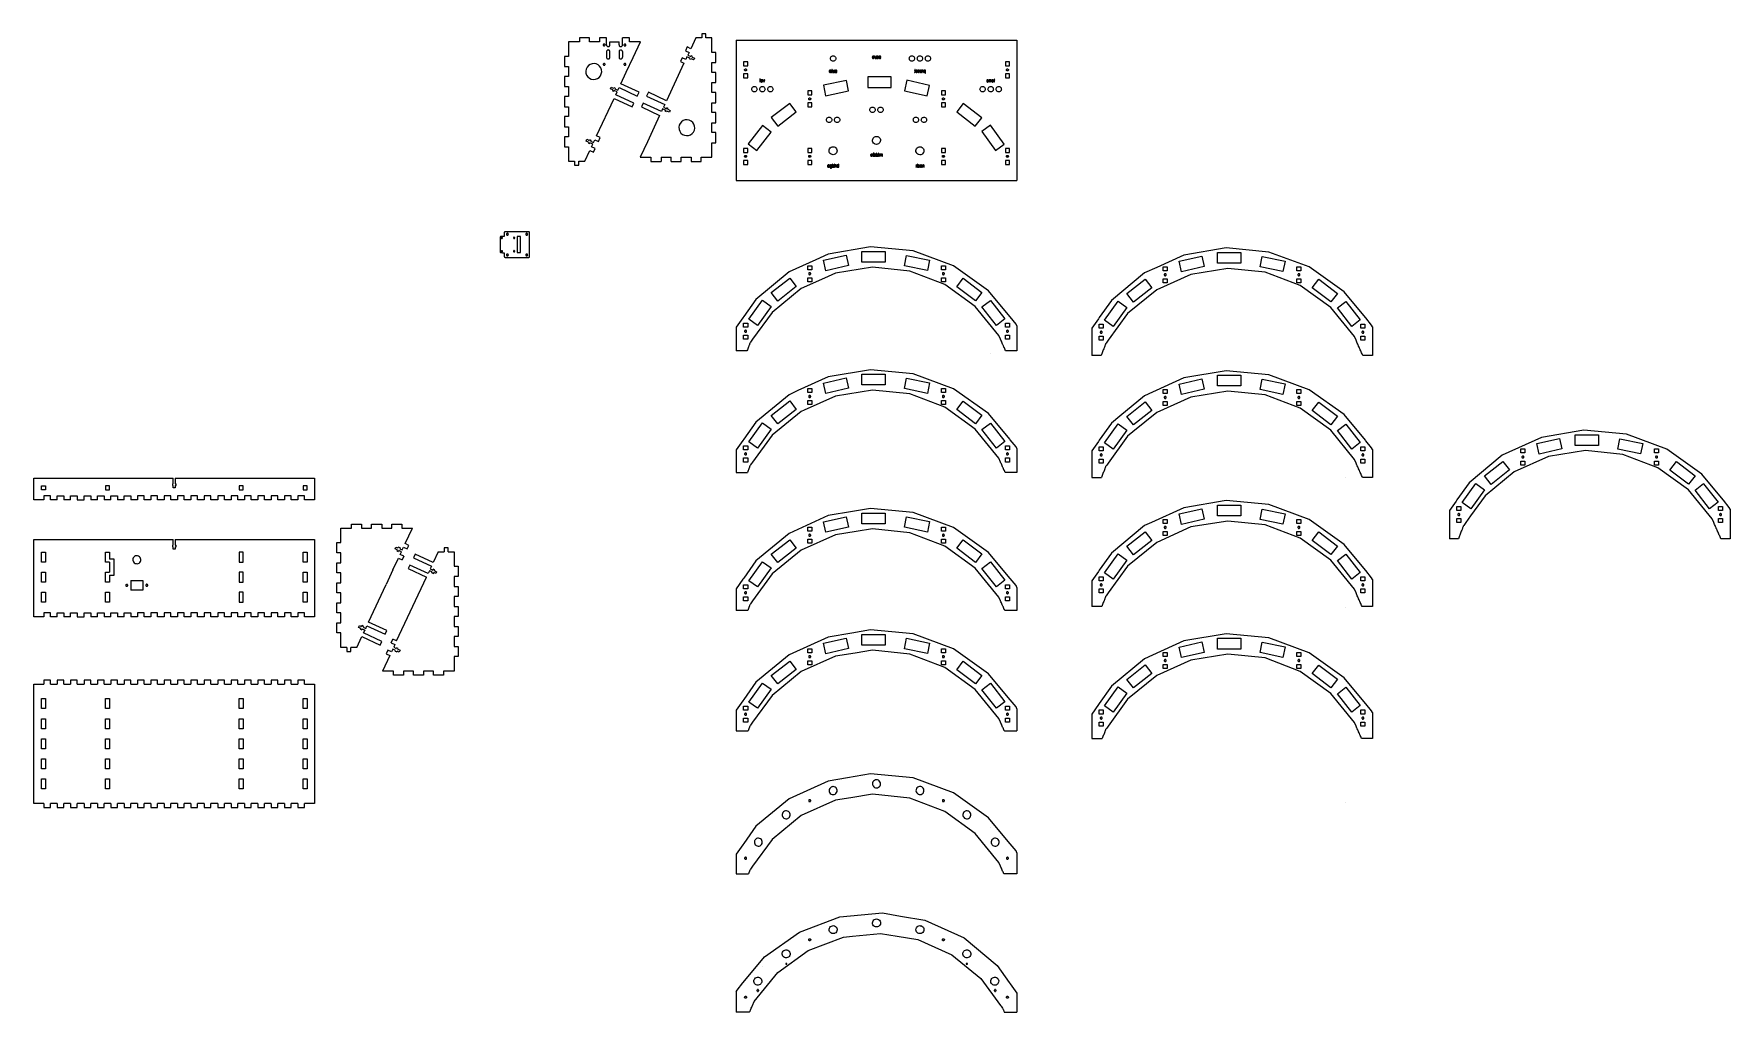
# Model space of a CAD drawing. Header units: metres. Extents: x -935 to 1603, y -1243 to 219.
import ezdxf

# ---------------------------------------------------------------- set-up
doc = ezdxf.new("R2010")
doc.units = ezdxf.units.M

msp = doc.modelspace()

# ---------------------------------------------------------------- linework, layer by layer
at = {"layer": '+'}
for p, q in [((147.1, -1210.8), (147.1, -1211.6)), ((148.2, -1210.8), (147.1, -1210.8)), ((147.1, -1210.8, 0.2), (147.1, -1211.6, 0.2)), ((148.2, -1210.8, 0.2), (147.1, -1210.8, 0.2)), ((147.1, -1210.8), (147.1, -1210.8, 0.2)), ((147.1, -1211.6), (148.2, -1211.6)), ((147.1, -1211.6, 0.2), (148.2, -1211.6, 0.2)), ((147.1, -1211.6), (147.1, -1211.6, 0.2)), ((149, -1209.7), (148.2, -1209.7)), ((148.2, -1209.7), (148.2, -1210.8)), ((149, -1209.7, 0.2), (148.2, -1209.7, 0.2)), ((148.2, -1209.7, 0.2), (148.2, -1210.8, 0.2)), ((148.2, -1209.7), (148.2, -1209.7, 0.2)), ((148.2, -1210.8), (148.2, -1210.8, 0.2)), ((148.2, -1211.6), (148.2, -1212.7)), ((148.2, -1211.6, 0.2), (148.2, -1212.7, 0.2)), ((148.2, -1211.6), (148.2, -1211.6, 0.2)), ((148.2, -1212.7), (149, -1212.7)), ((148.2, -1212.7, 0.2), (149, -1212.7, 0.2)), ((148.2, -1212.7), (148.2, -1212.7, 0.2)), ((149, -1210.8), (149, -1209.7)), ((149, -1210.8, 0.2), (149, -1209.7, 0.2)), ((149, -1209.7), (149, -1209.7, 0.2)), ((150.1, -1210.8), (149, -1210.8)), ((150.1, -1210.8, 0.2), (149, -1210.8, 0.2)), ((149, -1210.8), (149, -1210.8, 0.2)), ((149, -1212.7), (149, -1211.6)), ((149, -1211.6), (150.1, -1211.6)), ((149, -1212.7, 0.2), (149, -1211.6, 0.2)), ((149, -1211.6, 0.2), (150.1, -1211.6, 0.2)), ((149, -1211.6), (149, -1211.6, 0.2)), ((149, -1212.7), (149, -1212.7, 0.2)), ((150.1, -1211.6), (150.1, -1210.8)), ((150.1, -1211.6, 0.2), (150.1, -1210.8, 0.2)), ((150.1, -1210.8), (150.1, -1210.8, 0.2)), ((150.1, -1211.6), (150.1, -1211.6, 0.2)), ((502.1, -1210.8), (502.1, -1211.6)), ((503.3, -1210.8), (502.1, -1210.8)), ((502.1, -1210.8, 0.2), (502.1, -1211.6, 0.2)), ((503.3, -1210.8, 0.2), (502.1, -1210.8, 0.2)), ((502.1, -1210.8), (502.1, -1210.8, 0.2)), ((502.1, -1211.6), (503.3, -1211.6)), ((502.1, -1211.6, 0.2), (503.3, -1211.6, 0.2)), ((502.1, -1211.6), (502.1, -1211.6, 0.2)), ((504, -1209.7), (503.3, -1209.7)), ((503.3, -1209.7), (503.3, -1210.8)), ((504, -1209.7, 0.2), (503.3, -1209.7, 0.2)), ((503.3, -1209.7, 0.2), (503.3, -1210.8, 0.2)), ((503.3, -1209.7), (503.3, -1209.7, 0.2)), ((503.3, -1210.8), (503.3, -1210.8, 0.2)), ((503.3, -1211.6), (503.3, -1212.7)), ((503.3, -1211.6, 0.2), (503.3, -1212.7, 0.2)), ((503.3, -1211.6), (503.3, -1211.6, 0.2)), ((503.3, -1212.7), (504, -1212.7)), ((503.3, -1212.7, 0.2), (504, -1212.7, 0.2)), ((503.3, -1212.7), (503.3, -1212.7, 0.2)), ((504, -1210.8), (504, -1209.7)), ((504, -1210.8, 0.2), (504, -1209.7, 0.2)), ((504, -1209.7), (504, -1209.7, 0.2)), ((505.1, -1210.8), (504, -1210.8)), ((505.1, -1210.8, 0.2), (504, -1210.8, 0.2)), ((504, -1210.8), (504, -1210.8, 0.2)), ((504, -1212.7), (504, -1211.6)), ((504, -1211.6), (505.1, -1211.6)), ((504, -1212.7, 0.2), (504, -1211.6, 0.2)), ((504, -1211.6, 0.2), (505.1, -1211.6, 0.2)), ((504, -1211.6), (504, -1211.6, 0.2)), ((504, -1212.7), (504, -1212.7, 0.2)), ((505.1, -1211.6), (505.1, -1210.8)), ((505.1, -1211.6, 0.2), (505.1, -1210.8, 0.2)), ((505.1, -1210.8), (505.1, -1210.8, 0.2)), ((505.1, -1211.6), (505.1, -1211.6, 0.2))]:
    msp.add_line(p, q, dxfattribs=at)
at = {"layer": '-'}
for p, q in [((460.3, -1171.1), (460.3, -1171.9)), ((462, -1171.1), (460.3, -1171.1)), ((460.3, -1171.1, 0.2), (460.3, -1171.9, 0.2)), ((462, -1171.1, 0.2), (460.3, -1171.1, 0.2)), ((460.3, -1171.1), (460.3, -1171.1, 0.2)), ((460.3, -1171.9), (462, -1171.9)), ((460.3, -1171.9, 0.2), (462, -1171.9, 0.2)), ((460.3, -1171.9), (460.3, -1171.9, 0.2)), ((462, -1171.9), (462, -1171.1)), ((462, -1171.9, 0.2), (462, -1171.1, 0.2)), ((462, -1171.1), (462, -1171.1, 0.2)), ((462, -1171.9), (462, -1171.9, 0.2))]:
    msp.add_line(p, q, dxfattribs=at)
at = {"layer": '-#1'}
for p, q in [((190.3, -1171.1), (190.3, -1171.9)), ((192, -1171.1), (190.3, -1171.1)), ((190.3, -1171.1, 0.2), (190.3, -1171.9, 0.2)), ((192, -1171.1, 0.2), (190.3, -1171.1, 0.2)), ((190.3, -1171.1), (190.3, -1171.1, 0.2)), ((190.3, -1171.9), (192, -1171.9)), ((190.3, -1171.9, 0.2), (192, -1171.9, 0.2)), ((190.3, -1171.9), (190.3, -1171.9, 0.2)), ((192, -1171.9), (192, -1171.1)), ((192, -1171.9, 0.2), (192, -1171.1, 0.2)), ((192, -1171.1), (192, -1171.1, 0.2)), ((192, -1171.9), (192, -1171.9, 0.2))]:
    msp.add_line(p, q, dxfattribs=at)
at = {"layer": 'auto'}
for p, q in [((255.4, 164.3), (255.3, 164)), ((255.4, 164.3, 0.2), (255.3, 164, 0.2)), ((255.3, 164), (255.3, 163.6)), ((255.3, 164, 0.2), (255.3, 163.6, 0.2)), ((255.3, 164), (255.3, 164, 0.2)), ((255.3, 163.6), (255.3, 163.2)), ((255.3, 163.6, 0.2), (255.3, 163.2, 0.2)), ((255.3, 163.6), (255.3, 163.6, 0.2)), ((255.3, 163.2), (255.4, 162.8)), ((255.3, 163.2, 0.2), (255.4, 162.8, 0.2)), ((255.3, 163.2), (255.3, 163.2, 0.2)), ((255.5, 164.6), (255.4, 164.3)), ((255.5, 164.6, 0.2), (255.4, 164.3, 0.2)), ((255.4, 164.3), (255.4, 164.3, 0.2)), ((255.4, 162.8), (255.5, 162.5)), ((255.4, 162.8, 0.2), (255.5, 162.5, 0.2)), ((255.4, 162.8), (255.4, 162.8, 0.2)), ((255.7, 164.9), (255.5, 164.6)), ((255.7, 164.9, 0.2), (255.5, 164.6, 0.2)), ((255.5, 164.6), (255.5, 164.6, 0.2)), ((255.5, 162.5), (255.7, 162.3)), ((255.5, 162.5, 0.2), (255.7, 162.3, 0.2)), ((255.5, 162.5), (255.5, 162.5, 0.2)), ((255.9, 165.1), (255.7, 164.9)), ((255.9, 165.1, 0.2), (255.7, 164.9, 0.2)), ((255.7, 164.9), (255.7, 164.9, 0.2)), ((255.7, 162.3), (255.9, 162.1)), ((255.7, 162.3, 0.2), (255.9, 162.1, 0.2)), ((255.7, 162.3), (255.7, 162.3, 0.2)), ((255.8, 163.6), (255.9, 164.1)), ((255.8, 163.6, 0.2), (255.9, 164.1, 0.2)), ((255.9, 163), (255.8, 163.6)), ((255.9, 163, 0.2), (255.8, 163.6, 0.2)), ((255.8, 163.6), (255.8, 163.6, 0.2)), ((256.2, 165.2), (255.9, 165.1)), ((256.2, 165.2, 0.2), (255.9, 165.1, 0.2)), ((255.9, 165.1), (255.9, 165.1, 0.2)), ((255.9, 164.1), (256, 164.3)), ((255.9, 164.1, 0.2), (256, 164.3, 0.2)), ((255.9, 164.1), (255.9, 164.1, 0.2)), ((256, 162.8), (255.9, 163)), ((256, 162.8, 0.2), (255.9, 163, 0.2)), ((255.9, 163), (255.9, 163, 0.2)), ((255.9, 162.1), (256.2, 161.9)), ((255.9, 162.1, 0.2), (256.2, 161.9, 0.2)), ((255.9, 162.1), (255.9, 162.1, 0.2)), ((256, 164.3), (256.1, 164.5)), ((256, 164.3, 0.2), (256.1, 164.5, 0.2)), ((256, 164.3), (256, 164.3, 0.2)), ((256.1, 162.6), (256, 162.8)), ((256.1, 162.6, 0.2), (256, 162.8, 0.2)), ((256, 162.8), (256, 162.8, 0.2)), ((256.1, 164.5), (256.2, 164.7)), ((256.1, 164.5, 0.2), (256.2, 164.7, 0.2)), ((256.1, 164.5), (256.1, 164.5, 0.2)), ((256.2, 162.5), (256.1, 162.6)), ((256.2, 162.5, 0.2), (256.1, 162.6, 0.2)), ((256.1, 162.6), (256.1, 162.6, 0.2)), ((256.4, 165.3), (256.2, 165.2)), ((256.4, 165.3, 0.2), (256.2, 165.2, 0.2)), ((256.2, 165.2), (256.2, 165.2, 0.2)), ((256.2, 164.7), (256.4, 164.8)), ((256.2, 164.7, 0.2), (256.4, 164.8, 0.2)), ((256.2, 164.7), (256.2, 164.7, 0.2)), ((256.4, 162.4), (256.2, 162.5)), ((256.4, 162.4, 0.2), (256.2, 162.5, 0.2)), ((256.2, 162.5), (256.2, 162.5, 0.2)), ((256.2, 161.9), (256.4, 161.9)), ((256.2, 161.9, 0.2), (256.4, 161.9, 0.2)), ((256.2, 161.9), (256.2, 161.9, 0.2)), ((256.8, 165.3), (256.4, 165.3)), ((256.8, 165.3, 0.2), (256.4, 165.3, 0.2)), ((256.4, 165.3), (256.4, 165.3, 0.2)), ((256.4, 164.8), (256.6, 164.8)), ((256.4, 164.8, 0.2), (256.6, 164.8, 0.2)), ((256.4, 164.8), (256.4, 164.8, 0.2)), ((256.6, 162.3), (256.4, 162.4)), ((256.6, 162.3, 0.2), (256.4, 162.4, 0.2)), ((256.4, 162.4), (256.4, 162.4, 0.2)), ((256.4, 161.9), (256.8, 161.8)), ((256.4, 161.9, 0.2), (256.8, 161.8, 0.2)), ((256.4, 161.9), (256.4, 161.9, 0.2)), ((256.6, 164.8), (256.8, 164.9)), ((256.6, 164.8, 0.2), (256.8, 164.9, 0.2)), ((256.6, 164.8), (256.6, 164.8, 0.2)), ((256.8, 162.3), (256.6, 162.3)), ((256.8, 162.3, 0.2), (256.6, 162.3, 0.2)), ((256.6, 162.3), (256.6, 162.3, 0.2)), ((257.1, 165.3), (256.8, 165.3)), ((257.1, 165.3, 0.2), (256.8, 165.3, 0.2)), ((256.8, 165.3), (256.8, 165.3, 0.2)), ((256.8, 164.9), (257, 164.8)), ((256.8, 164.9, 0.2), (257, 164.8, 0.2)), ((256.8, 164.9), (256.8, 164.9, 0.2)), ((257, 162.3), (256.8, 162.3)), ((257, 162.3, 0.2), (256.8, 162.3, 0.2)), ((256.8, 162.3), (256.8, 162.3, 0.2)), ((256.8, 161.8), (257.1, 161.9)), ((256.8, 161.8, 0.2), (257.1, 161.9, 0.2)), ((256.8, 161.8), (256.8, 161.8, 0.2)), ((257, 164.8), (257.2, 164.8)), ((257, 164.8, 0.2), (257.2, 164.8, 0.2)), ((257, 164.8), (257, 164.8, 0.2)), ((257.2, 162.4), (257, 162.3)), ((257.2, 162.4, 0.2), (257, 162.3, 0.2)), ((257, 162.3), (257, 162.3, 0.2)), ((257.4, 165.2), (257.1, 165.3)), ((257.4, 165.2, 0.2), (257.1, 165.3, 0.2)), ((257.1, 165.3), (257.1, 165.3, 0.2)), ((257.1, 161.9), (257.4, 161.9)), ((257.1, 161.9, 0.2), (257.4, 161.9, 0.2)), ((257.1, 161.9), (257.1, 161.9, 0.2)), ((257.2, 164.8), (257.3, 164.7)), ((257.2, 164.8, 0.2), (257.3, 164.7, 0.2)), ((257.2, 164.8), (257.2, 164.8, 0.2)), ((257.3, 162.5), (257.2, 162.4)), ((257.3, 162.5, 0.2), (257.2, 162.4, 0.2)), ((257.2, 162.4), (257.2, 162.4, 0.2)), ((257.3, 164.7), (257.5, 164.5)), ((257.3, 164.7, 0.2), (257.5, 164.5, 0.2)), ((257.3, 164.7), (257.3, 164.7, 0.2)), ((257.5, 162.6), (257.3, 162.5)), ((257.5, 162.6, 0.2), (257.3, 162.5, 0.2)), ((257.3, 162.5), (257.3, 162.5, 0.2)), ((257.6, 165.1), (257.4, 165.2)), ((257.6, 165.1, 0.2), (257.4, 165.2, 0.2)), ((257.4, 165.2), (257.4, 165.2, 0.2)), ((257.4, 161.9), (257.7, 162.1)), ((257.4, 161.9, 0.2), (257.7, 162.1, 0.2)), ((257.4, 161.9), (257.4, 161.9, 0.2)), ((257.5, 164.5), (257.6, 164.3)), ((257.5, 164.5, 0.2), (257.6, 164.3, 0.2)), ((257.5, 164.5), (257.5, 164.5, 0.2)), ((257.6, 162.8), (257.5, 162.6)), ((257.6, 162.8, 0.2), (257.5, 162.6, 0.2)), ((257.5, 162.6), (257.5, 162.6, 0.2)), ((257.9, 164.9), (257.6, 165.1)), ((257.9, 164.9, 0.2), (257.6, 165.1, 0.2)), ((257.6, 165.1), (257.6, 165.1, 0.2)), ((257.6, 164.3), (257.7, 164.1)), ((257.6, 164.3, 0.2), (257.7, 164.1, 0.2)), ((257.6, 164.3), (257.6, 164.3, 0.2)), ((257.7, 163.1), (257.6, 162.8)), ((257.7, 163.1, 0.2), (257.6, 162.8, 0.2)), ((257.6, 162.8), (257.6, 162.8, 0.2)), ((257.7, 164.1), (257.7, 163.6)), ((257.7, 164.1, 0.2), (257.7, 163.6, 0.2)), ((257.7, 164.1), (257.7, 164.1, 0.2)), ((257.7, 163.6), (257.7, 163.1)), ((257.7, 163.6, 0.2), (257.7, 163.1, 0.2)), ((257.7, 163.6), (257.7, 163.6, 0.2)), ((257.7, 163.1), (257.7, 163.1, 0.2)), ((257.7, 162.1), (257.9, 162.3)), ((257.7, 162.1, 0.2), (257.9, 162.3, 0.2)), ((257.7, 162.1), (257.7, 162.1, 0.2)), ((258, 164.6), (257.9, 164.9)), ((258, 164.6, 0.2), (257.9, 164.9, 0.2)), ((257.9, 164.9), (257.9, 164.9, 0.2)), ((257.9, 162.3), (258, 162.5)), ((257.9, 162.3, 0.2), (258, 162.5, 0.2)), ((257.9, 162.3), (257.9, 162.3, 0.2)), ((258.2, 164.3), (258, 164.6)), ((258.2, 164.3, 0.2), (258, 164.6, 0.2)), ((258, 164.6), (258, 164.6, 0.2)), ((258, 162.5), (258.2, 162.8)), ((258, 162.5, 0.2), (258.2, 162.8, 0.2)), ((258, 162.5), (258, 162.5, 0.2)), ((258.2, 164), (258.2, 164.3)), ((258.2, 164, 0.2), (258.2, 164.3, 0.2)), ((258.2, 164.3), (258.2, 164.3, 0.2)), ((258.3, 163.6), (258.2, 164)), ((258.3, 163.6, 0.2), (258.2, 164, 0.2)), ((258.2, 164), (258.2, 164, 0.2)), ((258.2, 163.2), (258.3, 163.6)), ((258.2, 163.2, 0.2), (258.3, 163.6, 0.2)), ((258.2, 162.8), (258.2, 163.2)), ((258.2, 162.8, 0.2), (258.2, 163.2, 0.2)), ((258.2, 163.2), (258.2, 163.2, 0.2)), ((258.2, 162.8), (258.2, 162.8, 0.2)), ((258.3, 163.6), (258.3, 163.6, 0.2)), ((258.6, 165.2), (258.6, 164.8)), ((259.2, 165.2), (258.6, 165.2)), ((258.6, 165.2, 0.2), (258.6, 164.8, 0.2)), ((259.2, 165.2, 0.2), (258.6, 165.2, 0.2)), ((258.6, 165.2), (258.6, 165.2, 0.2)), ((258.6, 164.8), (259.2, 164.8)), ((258.6, 164.8, 0.2), (259.2, 164.8, 0.2)), ((258.6, 164.8), (258.6, 164.8, 0.2)), ((258.9, 162.3), (258.6, 162.3)), ((258.6, 162.3), (258.6, 161.9)), ((258.9, 162.3, 0.2), (258.6, 162.3, 0.2)), ((258.6, 162.3, 0.2), (258.6, 161.9, 0.2)), ((258.6, 162.3), (258.6, 162.3, 0.2)), ((258.6, 161.9), (259.1, 161.8)), ((258.6, 161.9, 0.2), (259.1, 161.8, 0.2)), ((258.6, 161.9), (258.6, 161.9, 0.2)), ((259, 162.3), (258.9, 162.3)), ((259, 162.3, 0.2), (258.9, 162.3, 0.2)), ((258.9, 162.3), (258.9, 162.3, 0.2)), ((259.1, 162.3), (259, 162.3)), ((259.1, 162.3, 0.2), (259, 162.3, 0.2)), ((259, 162.3), (259, 162.3, 0.2)), ((259.2, 162.4), (259.1, 162.3)), ((259.2, 162.4, 0.2), (259.1, 162.3, 0.2)), ((259.1, 162.3), (259.1, 162.3, 0.2)), ((259.1, 161.8), (259.3, 161.9)), ((259.1, 161.8, 0.2), (259.3, 161.9, 0.2)), ((259.1, 161.8), (259.1, 161.8, 0.2)), ((259.7, 166.1), (259.2, 166.1)), ((259.2, 166.1), (259.2, 165.2)), ((259.7, 166.1, 0.2), (259.2, 166.1, 0.2)), ((259.2, 166.1, 0.2), (259.2, 165.2, 0.2)), ((259.2, 166.1), (259.2, 166.1, 0.2)), ((259.2, 165.2), (259.2, 165.2, 0.2)), ((259.2, 164.8), (259.2, 162.6)), ((259.2, 164.8, 0.2), (259.2, 162.6, 0.2)), ((259.2, 164.8), (259.2, 164.8, 0.2)), ((259.2, 162.6), (259.2, 162.4)), ((259.2, 162.6, 0.2), (259.2, 162.4, 0.2)), ((259.2, 162.6), (259.2, 162.6, 0.2)), ((259.2, 162.4), (259.2, 162.4, 0.2)), ((259.3, 161.9), (259.5, 162)), ((259.3, 161.9, 0.2), (259.5, 162, 0.2)), ((259.3, 161.9), (259.3, 161.9, 0.2)), ((259.5, 162), (259.7, 162.1)), ((259.5, 162, 0.2), (259.7, 162.1, 0.2)), ((259.5, 162), (259.5, 162, 0.2)), ((259.7, 165.2), (259.7, 166.1)), ((259.7, 165.2, 0.2), (259.7, 166.1, 0.2)), ((259.7, 166.1), (259.7, 166.1, 0.2)), ((260.1, 165.2), (259.7, 165.2)), ((260.1, 165.2, 0.2), (259.7, 165.2, 0.2)), ((259.7, 165.2), (259.7, 165.2, 0.2)), ((259.7, 162.3), (259.7, 164.8)), ((259.7, 164.8), (260.1, 164.8)), ((259.7, 162.3, 0.2), (259.7, 164.8, 0.2)), ((259.7, 164.8, 0.2), (260.1, 164.8, 0.2)), ((259.7, 164.8), (259.7, 164.8, 0.2)), ((259.7, 162.1), (259.7, 162.3)), ((259.7, 162.1, 0.2), (259.7, 162.3, 0.2)), ((259.7, 162.3), (259.7, 162.3, 0.2)), ((259.7, 162.1), (259.7, 162.1, 0.2)), ((260.1, 164.8), (260.1, 165.2)), ((260.1, 164.8, 0.2), (260.1, 165.2, 0.2)), ((260.1, 165.2), (260.1, 165.2, 0.2)), ((260.1, 164.8), (260.1, 164.8, 0.2)), ((261.2, 165.2), (260.7, 165.2)), ((260.7, 165.2), (260.7, 162)), ((261.2, 165.2, 0.2), (260.7, 165.2, 0.2)), ((260.7, 165.2, 0.2), (260.7, 162, 0.2)), ((260.7, 165.2), (260.7, 165.2, 0.2)), ((260.7, 162), (261.2, 162)), ((260.7, 162, 0.2), (261.2, 162, 0.2)), ((260.7, 162), (260.7, 162, 0.2)), ((261.2, 163.4), (261.2, 165.2)), ((261.2, 163.4, 0.2), (261.2, 165.2, 0.2)), ((261.2, 165.2), (261.2, 165.2, 0.2)), ((261.3, 162.9), (261.2, 163.4)), ((261.3, 162.9, 0.2), (261.2, 163.4, 0.2)), ((261.2, 163.4), (261.2, 163.4, 0.2)), ((261.2, 162), (261.2, 162.4)), ((261.2, 162.4), (261.4, 162.1)), ((261.2, 162, 0.2), (261.2, 162.4, 0.2)), ((261.2, 162.4, 0.2), (261.4, 162.1, 0.2)), ((261.2, 162.4), (261.2, 162.4, 0.2)), ((261.2, 162), (261.2, 162, 0.2)), ((261.3, 162.8), (261.3, 162.9)), ((261.3, 162.8, 0.2), (261.3, 162.9, 0.2)), ((261.3, 162.9), (261.3, 162.9, 0.2)), ((261.4, 162.6), (261.3, 162.8)), ((261.4, 162.6, 0.2), (261.3, 162.8, 0.2)), ((261.3, 162.8), (261.3, 162.8, 0.2)), ((261.6, 162.5), (261.4, 162.6)), ((261.6, 162.5, 0.2), (261.4, 162.6, 0.2)), ((261.4, 162.6), (261.4, 162.6, 0.2)), ((261.4, 162.1), (261.6, 162)), ((261.4, 162.1, 0.2), (261.6, 162, 0.2)), ((261.4, 162.1), (261.4, 162.1, 0.2)), ((261.7, 162.4), (261.6, 162.5)), ((261.7, 162.4, 0.2), (261.6, 162.5, 0.2)), ((261.6, 162.5), (261.6, 162.5, 0.2)), ((261.6, 162), (261.9, 161.9)), ((261.6, 162, 0.2), (261.9, 161.9, 0.2)), ((261.6, 162), (261.6, 162, 0.2)), ((261.9, 162.3), (261.7, 162.4)), ((261.9, 162.3, 0.2), (261.7, 162.4, 0.2)), ((261.7, 162.4), (261.7, 162.4, 0.2)), ((262.1, 162.3), (261.9, 162.3)), ((262.1, 162.3, 0.2), (261.9, 162.3, 0.2)), ((261.9, 162.3), (261.9, 162.3, 0.2)), ((261.9, 161.9), (262.2, 161.8)), ((261.9, 161.9, 0.2), (262.2, 161.8, 0.2)), ((261.9, 161.9), (261.9, 161.9, 0.2)), ((262.4, 162.3), (262.1, 162.3)), ((262.4, 162.3, 0.2), (262.1, 162.3, 0.2)), ((262.1, 162.3), (262.1, 162.3, 0.2)), ((262.2, 161.8), (262.7, 161.9)), ((262.2, 161.8, 0.2), (262.7, 161.9, 0.2)), ((262.2, 161.8), (262.2, 161.8, 0.2)), ((262.6, 162.5), (262.4, 162.3)), ((262.6, 162.5, 0.2), (262.4, 162.3, 0.2)), ((262.4, 162.3), (262.4, 162.3, 0.2)), ((262.7, 162.7), (262.6, 162.5)), ((262.7, 162.7, 0.2), (262.6, 162.5, 0.2)), ((262.6, 162.5), (262.6, 162.5, 0.2)), ((262.8, 162.9), (262.7, 162.7)), ((262.8, 162.9, 0.2), (262.7, 162.7, 0.2)), ((262.7, 162.7), (262.7, 162.7, 0.2)), ((262.7, 161.9), (262.9, 162)), ((262.7, 161.9, 0.2), (262.9, 162, 0.2)), ((262.7, 161.9), (262.7, 161.9, 0.2)), ((263.3, 165.2), (262.8, 165.2)), ((262.8, 165.2), (262.8, 162.9)), ((263.3, 165.2, 0.2), (262.8, 165.2, 0.2)), ((262.8, 165.2, 0.2), (262.8, 162.9, 0.2)), ((262.8, 165.2), (262.8, 165.2, 0.2)), ((262.8, 162.9), (262.8, 162.9, 0.2)), ((262.9, 162), (263, 162.1)), ((262.9, 162, 0.2), (263, 162.1, 0.2)), ((262.9, 162), (262.9, 162, 0.2)), ((263, 162.1), (263.1, 162.2)), ((263, 162.1, 0.2), (263.1, 162.2, 0.2)), ((263, 162.1), (263, 162.1, 0.2)), ((263.1, 162.2), (263.2, 162.4)), ((263.1, 162.2, 0.2), (263.2, 162.4, 0.2)), ((263.1, 162.2), (263.1, 162.2, 0.2)), ((263.2, 162.4), (263.3, 162.5)), ((263.2, 162.4, 0.2), (263.3, 162.5, 0.2)), ((263.2, 162.4), (263.2, 162.4, 0.2)), ((263.3, 162.7), (263.3, 165.2)), ((263.3, 162.7, 0.2), (263.3, 165.2, 0.2)), ((263.3, 165.2), (263.3, 165.2, 0.2)), ((263.3, 162.5), (263.3, 162.7)), ((263.3, 162.5, 0.2), (263.3, 162.7, 0.2)), ((263.3, 162.7), (263.3, 162.7, 0.2)), ((263.3, 162.5), (263.3, 162.5, 0.2)), ((263.9, 162.3), (263.8, 162.3)), ((263.8, 162.3), (263.8, 161.9)), ((263.9, 162.3, 0.2), (263.8, 162.3, 0.2)), ((263.8, 162.3, 0.2), (263.8, 161.9, 0.2)), ((263.8, 162.3), (263.8, 162.3, 0.2)), ((263.8, 161.9), (264.2, 161.8)), ((263.8, 161.9, 0.2), (264.2, 161.8, 0.2)), ((263.8, 161.9), (263.8, 161.9, 0.2)), ((264.1, 162.3), (263.9, 162.3)), ((264.1, 162.3, 0.2), (263.9, 162.3, 0.2)), ((263.9, 162.3), (263.9, 162.3, 0.2)), ((264.2, 162.3), (264.1, 162.3)), ((264.2, 162.3, 0.2), (264.1, 162.3, 0.2)), ((264.1, 162.3), (264.1, 162.3, 0.2)), ((264.3, 164.8), (264.2, 164.7)), ((264.3, 164.8, 0.2), (264.2, 164.7, 0.2)), ((264.2, 164.7), (264.2, 164.4)), ((264.2, 164.7, 0.2), (264.2, 164.4, 0.2)), ((264.2, 164.7), (264.2, 164.7, 0.2)), ((264.2, 164.4), (264.2, 162.5)), ((264.2, 164.4, 0.2), (264.2, 162.5, 0.2)), ((264.2, 164.4), (264.2, 164.4, 0.2)), ((264.2, 162.5), (264.2, 162.4)), ((264.2, 162.5, 0.2), (264.2, 162.4, 0.2)), ((264.2, 162.5), (264.2, 162.5, 0.2)), ((264.2, 162.4), (264.2, 162.3)), ((264.2, 162.4, 0.2), (264.2, 162.3, 0.2)), ((264.2, 162.4), (264.2, 162.4, 0.2)), ((264.2, 162.3), (264.2, 162.3, 0.2)), ((264.2, 161.8), (264.4, 161.9)), ((264.2, 161.8, 0.2), (264.4, 161.9, 0.2)), ((264.2, 161.8), (264.2, 161.8, 0.2)), ((264.4, 165), (264.3, 164.8)), ((264.4, 165, 0.2), (264.3, 164.8, 0.2)), ((264.3, 164.8), (264.3, 164.8, 0.2)), ((264.5, 165.1), (264.4, 165)), ((264.5, 165.1, 0.2), (264.4, 165, 0.2)), ((264.4, 165), (264.4, 165, 0.2)), ((264.4, 161.9), (264.6, 161.9)), ((264.4, 161.9, 0.2), (264.6, 161.9, 0.2)), ((264.4, 161.9), (264.4, 161.9, 0.2)), ((264.7, 165.2), (264.5, 165.1)), ((264.7, 165.2, 0.2), (264.5, 165.1, 0.2)), ((264.5, 165.1), (264.5, 165.1, 0.2)), ((264.6, 161.9), (264.7, 162.1)), ((264.6, 161.9, 0.2), (264.7, 162.1, 0.2)), ((264.6, 161.9), (264.6, 161.9, 0.2)), ((264.9, 165.3), (264.7, 165.2)), ((264.9, 165.3, 0.2), (264.7, 165.2, 0.2)), ((264.7, 165.2), (264.7, 165.2, 0.2)), ((264.7, 164.4), (264.8, 164.6)), ((264.7, 164.4, 0.2), (264.8, 164.6, 0.2)), ((264.7, 164.2), (264.7, 164.4)), ((264.7, 164.2, 0.2), (264.7, 164.4, 0.2)), ((264.7, 164.4), (264.7, 164.4, 0.2)), ((264.8, 164.1), (264.7, 164.2)), ((264.8, 164.1, 0.2), (264.7, 164.2, 0.2)), ((264.7, 164.2), (264.7, 164.2, 0.2)), ((264.7, 163), (264.7, 163.6)), ((264.7, 163.6), (265.2, 163.5)), ((264.7, 163, 0.2), (264.7, 163.6, 0.2)), ((264.7, 163.6, 0.2), (265.2, 163.5, 0.2)), ((264.7, 163.6), (264.7, 163.6, 0.2)), ((264.8, 162.7), (264.7, 163)), ((264.8, 162.7, 0.2), (264.7, 163, 0.2)), ((264.7, 163), (264.7, 163, 0.2)), ((264.7, 162.1), (264.7, 162.3)), ((264.7, 162.3), (265, 162.1)), ((264.7, 162.1, 0.2), (264.7, 162.3, 0.2)), ((264.7, 162.3, 0.2), (265, 162.1, 0.2)), ((264.7, 162.3), (264.7, 162.3, 0.2)), ((264.7, 162.1), (264.7, 162.1, 0.2)), ((264.8, 164.6), (264.9, 164.7)), ((264.8, 164.6, 0.2), (264.9, 164.7, 0.2)), ((264.8, 164.6), (264.8, 164.6, 0.2)), ((264.9, 164), (264.8, 164.1)), ((264.9, 164, 0.2), (264.8, 164.1, 0.2)), ((264.8, 164.1), (264.8, 164.1, 0.2)), ((265, 162.5), (264.8, 162.7)), ((265, 162.5, 0.2), (264.8, 162.7, 0.2)), ((264.8, 162.7), (264.8, 162.7, 0.2)), ((265.5, 165.3), (264.9, 165.3)), ((265.5, 165.3, 0.2), (264.9, 165.3, 0.2)), ((264.9, 165.3), (264.9, 165.3, 0.2)), ((264.9, 164.7), (265.2, 164.8)), ((264.9, 164.7, 0.2), (265.2, 164.8, 0.2)), ((264.9, 164.7), (264.9, 164.7, 0.2)), ((265, 163.9), (264.9, 164)), ((265, 163.9, 0.2), (264.9, 164, 0.2)), ((264.9, 164), (264.9, 164, 0.2)), ((265.3, 163.9), (265, 163.9)), ((265.3, 163.9, 0.2), (265, 163.9, 0.2)), ((265, 163.9), (265, 163.9, 0.2)), ((265.3, 162.3), (265, 162.5)), ((265.3, 162.3, 0.2), (265, 162.5, 0.2)), ((265, 162.5), (265, 162.5, 0.2)), ((265, 162.1), (265.3, 161.9)), ((265, 162.1, 0.2), (265.3, 161.9, 0.2)), ((265, 162.1), (265, 162.1, 0.2)), ((265.2, 164.8), (265.5, 164.9)), ((265.2, 164.8, 0.2), (265.5, 164.9, 0.2)), ((265.2, 164.8), (265.2, 164.8, 0.2)), ((265.2, 163.5), (265.8, 163.4)), ((265.2, 163.5, 0.2), (265.8, 163.4, 0.2)), ((265.2, 163.5), (265.2, 163.5, 0.2)), ((265.6, 163.8), (265.3, 163.9)), ((265.6, 163.8, 0.2), (265.3, 163.9, 0.2)), ((265.3, 163.9), (265.3, 163.9, 0.2)), ((265.7, 162.3), (265.3, 162.3)), ((265.7, 162.3, 0.2), (265.3, 162.3, 0.2)), ((265.3, 162.3), (265.3, 162.3, 0.2)), ((265.3, 161.9), (265.5, 161.9)), ((265.3, 161.9, 0.2), (265.5, 161.9, 0.2)), ((265.3, 161.9), (265.3, 161.9, 0.2)), ((265.8, 165.3), (265.5, 165.3)), ((265.8, 165.3, 0.2), (265.5, 165.3, 0.2)), ((265.5, 165.3), (265.5, 165.3, 0.2)), ((265.5, 164.9), (265.8, 164.8)), ((265.5, 164.9, 0.2), (265.8, 164.8, 0.2)), ((265.5, 164.9), (265.5, 164.9, 0.2)), ((265.5, 161.9), (265.8, 161.8)), ((265.5, 161.9, 0.2), (265.8, 161.8, 0.2)), ((265.5, 161.9), (265.5, 161.9, 0.2)), ((265.9, 163.8), (265.6, 163.8)), ((265.9, 163.8, 0.2), (265.6, 163.8, 0.2)), ((265.6, 163.8), (265.6, 163.8, 0.2)), ((266, 162.3), (265.7, 162.3)), ((266, 162.3, 0.2), (265.7, 162.3, 0.2)), ((265.7, 162.3), (265.7, 162.3, 0.2)), ((266, 165.3), (265.8, 165.3)), ((266, 165.3, 0.2), (265.8, 165.3, 0.2)), ((265.8, 165.3), (265.8, 165.3, 0.2)), ((265.8, 164.8), (266, 164.7)), ((265.8, 164.8, 0.2), (266, 164.7, 0.2)), ((265.8, 164.8), (265.8, 164.8, 0.2)), ((265.8, 163.4), (266, 163.3)), ((265.8, 163.4, 0.2), (266, 163.3, 0.2)), ((265.8, 163.4), (265.8, 163.4, 0.2)), ((265.8, 161.8), (266.3, 161.9)), ((265.8, 161.8, 0.2), (266.3, 161.9, 0.2)), ((265.8, 161.8), (265.8, 161.8, 0.2)), ((266.1, 163.7), (265.9, 163.8)), ((266.1, 163.7, 0.2), (265.9, 163.8, 0.2)), ((265.9, 163.8), (265.9, 163.8, 0.2)), ((266.2, 165.2), (266, 165.3)), ((266.2, 165.2, 0.2), (266, 165.3, 0.2)), ((266, 165.3), (266, 165.3, 0.2)), ((266, 164.7), (266.2, 164.5)), ((266, 164.7, 0.2), (266.2, 164.5, 0.2)), ((266, 164.7), (266, 164.7, 0.2)), ((266, 163.3), (266.2, 163.2)), ((266, 163.3, 0.2), (266.2, 163.2, 0.2)), ((266, 163.3), (266, 163.3, 0.2)), ((266.2, 162.4), (266, 162.3)), ((266.2, 162.4, 0.2), (266, 162.3, 0.2)), ((266, 162.3), (266, 162.3, 0.2)), ((266.4, 163.7), (266.1, 163.7)), ((266.4, 163.7, 0.2), (266.1, 163.7, 0.2)), ((266.1, 163.7), (266.1, 163.7, 0.2)), ((266.4, 165.1), (266.2, 165.2)), ((266.4, 165.1, 0.2), (266.2, 165.2, 0.2)), ((266.2, 165.2), (266.2, 165.2, 0.2)), ((266.2, 164.5), (266.2, 164.3)), ((266.2, 164.5, 0.2), (266.2, 164.3, 0.2)), ((266.2, 164.5), (266.2, 164.5, 0.2)), ((266.2, 164.3), (266.8, 164.3)), ((266.2, 164.3, 0.2), (266.8, 164.3, 0.2)), ((266.2, 164.3), (266.2, 164.3, 0.2)), ((266.2, 163.2), (266.3, 163)), ((266.2, 163.2, 0.2), (266.3, 163, 0.2)), ((266.2, 163.2), (266.2, 163.2, 0.2)), ((266.3, 162.6), (266.2, 162.4)), ((266.3, 162.6, 0.2), (266.2, 162.4, 0.2)), ((266.2, 162.4), (266.2, 162.4, 0.2)), ((266.3, 163), (266.4, 162.8)), ((266.3, 163, 0.2), (266.4, 162.8, 0.2)), ((266.3, 163), (266.3, 163, 0.2)), ((266.4, 162.8), (266.3, 162.6)), ((266.4, 162.8, 0.2), (266.3, 162.6, 0.2)), ((266.3, 162.6), (266.3, 162.6, 0.2)), ((266.3, 161.9), (266.5, 162)), ((266.3, 161.9, 0.2), (266.5, 162, 0.2)), ((266.3, 161.9), (266.3, 161.9, 0.2)), ((266.6, 164.9), (266.4, 165.1)), ((266.6, 164.9, 0.2), (266.4, 165.1, 0.2)), ((266.4, 165.1), (266.4, 165.1, 0.2)), ((266.6, 163.6), (266.4, 163.7)), ((266.6, 163.6, 0.2), (266.4, 163.7, 0.2)), ((266.4, 163.7), (266.4, 163.7, 0.2)), ((266.4, 162.8), (266.4, 162.8, 0.2)), ((266.5, 162), (266.6, 162.1)), ((266.5, 162, 0.2), (266.6, 162.1, 0.2)), ((266.5, 162), (266.5, 162, 0.2)), ((266.7, 164.7), (266.6, 164.9)), ((266.7, 164.7, 0.2), (266.6, 164.9, 0.2)), ((266.6, 164.9), (266.6, 164.9, 0.2)), ((266.7, 163.4), (266.6, 163.6)), ((266.7, 163.4, 0.2), (266.6, 163.6, 0.2)), ((266.6, 163.6), (266.6, 163.6, 0.2)), ((266.6, 162.1), (266.8, 162.2)), ((266.6, 162.1, 0.2), (266.8, 162.2, 0.2)), ((266.6, 162.1), (266.6, 162.1, 0.2)), ((266.7, 164.5), (266.7, 164.7)), ((266.7, 164.5, 0.2), (266.7, 164.7, 0.2)), ((266.7, 164.7), (266.7, 164.7, 0.2)), ((266.8, 164.3), (266.7, 164.5)), ((266.8, 164.3, 0.2), (266.7, 164.5, 0.2)), ((266.7, 164.5), (266.7, 164.5, 0.2)), ((266.8, 163.3), (266.7, 163.4)), ((266.8, 163.3, 0.2), (266.7, 163.4, 0.2)), ((266.7, 163.4), (266.7, 163.4, 0.2)), ((266.8, 164.3), (266.8, 164.3, 0.2)), ((266.9, 163.1), (266.8, 163.3)), ((266.9, 163.1, 0.2), (266.8, 163.3, 0.2)), ((266.8, 163.3), (266.8, 163.3, 0.2)), ((266.8, 162.4), (266.9, 162.6)), ((266.8, 162.4, 0.2), (266.9, 162.6, 0.2)), ((266.8, 162.2), (266.8, 162.4)), ((266.8, 162.2, 0.2), (266.8, 162.4, 0.2)), ((266.8, 162.4), (266.8, 162.4, 0.2)), ((266.8, 162.2), (266.8, 162.2, 0.2)), ((266.9, 162.8), (266.9, 163.1)), ((266.9, 162.8, 0.2), (266.9, 163.1, 0.2)), ((266.9, 163.1), (266.9, 163.1, 0.2)), ((266.9, 162.6), (266.9, 162.8)), ((266.9, 162.6, 0.2), (266.9, 162.8, 0.2)), ((266.9, 162.8), (266.9, 162.8, 0.2)), ((266.9, 162.6), (266.9, 162.6, 0.2))]:
    msp.add_line(p, q, dxfattribs=at)
at = {"layer": 'bridge'}
for p, q in [((252.8, 22.3), (252.7, 21.7)), ((252.8, 22.3, 0.2), (252.7, 21.7, 0.2)), ((252.7, 21.7), (255.1, 21.7)), ((252.7, 21.7, 0.2), (255.1, 21.7, 0.2)), ((252.7, 21.7), (252.7, 21.7, 0.2)), ((252.9, 22.7), (252.8, 22.3)), ((252.9, 22.7, 0.2), (252.8, 22.3, 0.2)), ((252.8, 22.3), (252.8, 22.3, 0.2)), ((253.3, 21.2), (252.8, 21.2)), ((252.8, 21.2), (252.9, 21)), ((253.3, 21.2, 0.2), (252.8, 21.2, 0.2)), ((252.8, 21.2, 0.2), (252.9, 21, 0.2)), ((252.8, 21.2), (252.8, 21.2, 0.2)), ((253.1, 23.1), (252.9, 22.7)), ((253.1, 23.1, 0.2), (252.9, 22.7, 0.2)), ((252.9, 22.7), (252.9, 22.7, 0.2)), ((252.9, 21), (253, 20.7)), ((252.9, 21, 0.2), (253, 20.7, 0.2)), ((252.9, 21), (252.9, 21, 0.2)), ((253, 20.7), (253.1, 20.5)), ((253, 20.7, 0.2), (253.1, 20.5, 0.2)), ((253, 20.7), (253, 20.7, 0.2)), ((253.4, 23.4), (253.1, 23.1)), ((253.4, 23.4, 0.2), (253.1, 23.1, 0.2)), ((253.1, 23.1), (253.1, 23.1, 0.2)), ((253.1, 20.5), (253.3, 20.4)), ((253.1, 20.5, 0.2), (253.3, 20.4, 0.2)), ((253.1, 20.5), (253.1, 20.5, 0.2)), ((253.3, 22.5), (253.5, 22.8)), ((253.3, 22.5, 0.2), (253.5, 22.8, 0.2)), ((253.3, 22.1), (253.3, 22.5)), ((253.3, 22.1, 0.2), (253.3, 22.5, 0.2)), ((253.3, 22.5), (253.3, 22.5, 0.2)), ((255.1, 22.1), (253.3, 22.1)), ((253.3, 22.1), (253.3, 22.1)), ((255.1, 22.1, 0.2), (253.3, 22.1, 0.2)), ((253.3, 22.1, 0.2), (253.3, 22.1, 0.2)), ((253.3, 22.1), (253.3, 22.1, 0.2)), ((253.3, 22.1), (253.3, 22.1, 0.2)), ((253.5, 20.9), (253.3, 21.2)), ((253.5, 20.9, 0.2), (253.3, 21.2, 0.2)), ((253.3, 21.2), (253.3, 21.2, 0.2)), ((253.3, 20.4), (253.5, 20.2)), ((253.3, 20.4, 0.2), (253.5, 20.2, 0.2)), ((253.3, 20.4), (253.3, 20.4, 0.2)), ((253.7, 23.5), (253.4, 23.4)), ((253.7, 23.5, 0.2), (253.4, 23.4, 0.2)), ((253.4, 23.4), (253.4, 23.4, 0.2)), ((253.5, 22.8), (253.8, 23)), ((253.5, 22.8, 0.2), (253.8, 23, 0.2)), ((253.5, 22.8), (253.5, 22.8, 0.2)), ((253.6, 20.7), (253.5, 20.9)), ((253.6, 20.7, 0.2), (253.5, 20.9, 0.2)), ((253.5, 20.9), (253.5, 20.9, 0.2)), ((253.5, 20.2), (253.7, 20.1)), ((253.5, 20.2, 0.2), (253.7, 20.1, 0.2)), ((253.5, 20.2), (253.5, 20.2, 0.2)), ((253.9, 20.6), (253.6, 20.7)), ((253.9, 20.6, 0.2), (253.6, 20.7, 0.2)), ((253.6, 20.7), (253.6, 20.7, 0.2)), ((254.2, 23.6), (253.7, 23.5)), ((254.2, 23.6, 0.2), (253.7, 23.5, 0.2)), ((253.7, 23.5), (253.7, 23.5, 0.2)), ((253.7, 20.1), (253.9, 20.1)), ((253.7, 20.1, 0.2), (253.9, 20.1, 0.2)), ((253.7, 20.1), (253.7, 20.1, 0.2)), ((253.8, 23), (254.2, 23.1)), ((253.8, 23, 0.2), (254.2, 23.1, 0.2)), ((253.8, 23), (253.8, 23, 0.2)), ((254.2, 20.6), (253.9, 20.6)), ((254.2, 20.6, 0.2), (253.9, 20.6, 0.2)), ((253.9, 20.6), (253.9, 20.6, 0.2)), ((253.9, 20.1), (254.2, 20.1)), ((253.9, 20.1, 0.2), (254.2, 20.1, 0.2)), ((253.9, 20.1), (253.9, 20.1, 0.2)), ((254.5, 23.6), (254.2, 23.6)), ((254.5, 23.6, 0.2), (254.2, 23.6, 0.2)), ((254.2, 23.6), (254.2, 23.6, 0.2)), ((254.2, 23.1), (254.6, 23)), ((254.2, 23.1, 0.2), (254.6, 23, 0.2)), ((254.2, 23.1), (254.2, 23.1, 0.2)), ((254.4, 20.6), (254.2, 20.6)), ((254.4, 20.6, 0.2), (254.2, 20.6, 0.2)), ((254.2, 20.6), (254.2, 20.6, 0.2)), ((254.2, 20.1), (254.5, 20.1)), ((254.2, 20.1, 0.2), (254.5, 20.1, 0.2)), ((254.2, 20.1), (254.2, 20.1, 0.2)), ((254.6, 20.7), (254.4, 20.6)), ((254.6, 20.7, 0.2), (254.4, 20.6, 0.2)), ((254.4, 20.6), (254.4, 20.6, 0.2)), ((254.8, 23.5), (254.5, 23.6)), ((254.8, 23.5, 0.2), (254.5, 23.6, 0.2)), ((254.5, 23.6), (254.5, 23.6, 0.2)), ((254.5, 20.1), (254.8, 20.2)), ((254.5, 20.1, 0.2), (254.8, 20.2, 0.2)), ((254.5, 20.1), (254.5, 20.1, 0.2)), ((254.6, 23), (254.7, 23)), ((254.6, 23, 0.2), (254.7, 23, 0.2)), ((254.6, 23), (254.6, 23, 0.2)), ((254.8, 20.8), (254.6, 20.7)), ((254.8, 20.8, 0.2), (254.6, 20.7, 0.2)), ((254.6, 20.7), (254.6, 20.7, 0.2)), ((254.7, 23), (254.9, 22.8)), ((254.7, 23, 0.2), (254.9, 22.8, 0.2)), ((254.7, 23), (254.7, 23, 0.2)), ((255, 23.3), (254.8, 23.5)), ((255, 23.3, 0.2), (254.8, 23.5, 0.2)), ((254.8, 23.5), (254.8, 23.5, 0.2)), ((255, 21), (254.8, 20.8)), ((255, 21, 0.2), (254.8, 20.8, 0.2)), ((254.8, 20.8), (254.8, 20.8, 0.2)), ((254.8, 20.2), (255.1, 20.3)), ((254.8, 20.2, 0.2), (255.1, 20.3, 0.2)), ((254.8, 20.2), (254.8, 20.2, 0.2)), ((254.9, 22.8), (255, 22.7)), ((254.9, 22.8, 0.2), (255, 22.7, 0.2)), ((254.9, 22.8), (254.9, 22.8, 0.2)), ((255.3, 23.1), (255, 23.3)), ((255.3, 23.1, 0.2), (255, 23.3, 0.2)), ((255, 23.3), (255, 23.3, 0.2)), ((255, 22.7), (255, 22.5)), ((255, 22.7, 0.2), (255, 22.5, 0.2)), ((255, 22.7), (255, 22.7, 0.2)), ((255, 22.5), (255.1, 22.1)), ((255, 22.5, 0.2), (255.1, 22.1, 0.2)), ((255, 22.5), (255, 22.5, 0.2)), ((255.1, 21.3), (255, 21)), ((255.1, 21.3, 0.2), (255, 21, 0.2)), ((255, 21), (255, 21, 0.2)), ((255.1, 22.1), (255.1, 22.1, 0.2)), ((255.1, 21.7), (255.1, 21.3)), ((255.1, 21.7, 0.2), (255.1, 21.3, 0.2)), ((255.1, 21.7), (255.1, 21.7, 0.2)), ((255.1, 21.3), (255.1, 21.3, 0.2)), ((255.1, 20.3), (255.3, 20.5)), ((255.1, 20.3, 0.2), (255.3, 20.5, 0.2)), ((255.1, 20.3), (255.1, 20.3, 0.2)), ((255.4, 22.8), (255.3, 23.1)), ((255.4, 22.8, 0.2), (255.3, 23.1, 0.2)), ((255.3, 23.1), (255.3, 23.1, 0.2)), ((255.3, 20.5), (255.5, 20.8)), ((255.3, 20.5, 0.2), (255.5, 20.8, 0.2)), ((255.3, 20.5), (255.3, 20.5, 0.2)), ((255.6, 22.5), (255.4, 22.8)), ((255.6, 22.5, 0.2), (255.4, 22.8, 0.2)), ((255.4, 22.8), (255.4, 22.8, 0.2)), ((255.5, 20.8), (255.6, 21.1)), ((255.5, 20.8, 0.2), (255.6, 21.1, 0.2)), ((255.5, 20.8), (255.5, 20.8, 0.2)), ((255.7, 22.2), (255.6, 22.5)), ((255.7, 22.2, 0.2), (255.6, 22.5, 0.2)), ((255.6, 22.5), (255.6, 22.5, 0.2)), ((255.6, 21.1), (255.7, 21.4)), ((255.6, 21.1, 0.2), (255.7, 21.4, 0.2)), ((255.6, 21.1), (255.6, 21.1, 0.2)), ((255.7, 21.8), (255.7, 22.2)), ((255.7, 21.8, 0.2), (255.7, 22.2, 0.2)), ((255.7, 22.2), (255.7, 22.2, 0.2)), ((255.7, 21.4), (255.7, 21.8)), ((255.7, 21.4, 0.2), (255.7, 21.8, 0.2)), ((255.7, 21.8), (255.7, 21.8, 0.2)), ((255.7, 21.4), (255.7, 21.4, 0.2)), ((256.8, 23.5), (256.3, 23.5)), ((256.3, 23.5), (256.3, 20.8)), ((256.8, 23.5, 0.2), (256.3, 23.5, 0.2)), ((256.3, 23.5, 0.2), (256.3, 20.8, 0.2)), ((256.3, 23.5), (256.3, 23.5, 0.2)), ((256.3, 20.8), (256.4, 20)), ((256.3, 20.8, 0.2), (256.4, 20, 0.2)), ((256.3, 20.8), (256.3, 20.8, 0.2)), ((256.4, 20), (256.5, 19.7)), ((256.4, 20, 0.2), (256.5, 19.7, 0.2)), ((256.4, 20), (256.4, 20, 0.2)), ((256.5, 19.7), (256.6, 19.4)), ((256.5, 19.7, 0.2), (256.6, 19.4, 0.2)), ((256.5, 19.7), (256.5, 19.7, 0.2)), ((256.6, 19.4), (256.8, 19.1)), ((256.6, 19.4, 0.2), (256.8, 19.1, 0.2)), ((256.6, 19.4), (256.6, 19.4, 0.2)), ((256.8, 23), (256.8, 23.5)), ((256.8, 23, 0.2), (256.8, 23.5, 0.2)), ((256.8, 23.5), (256.8, 23.5, 0.2)), ((257, 23.3), (256.8, 23)), ((257, 23.3, 0.2), (256.8, 23, 0.2)), ((256.8, 23), (256.8, 23, 0.2)), ((256.8, 19.1), (257.1, 19)), ((256.8, 19.1, 0.2), (257.1, 19, 0.2)), ((256.8, 19.1), (256.8, 19.1, 0.2)), ((256.9, 22.4), (257, 22.6)), ((256.9, 22.4, 0.2), (257, 22.6, 0.2)), ((256.9, 21.8), (256.9, 22.4)), ((256.9, 21.8, 0.2), (256.9, 22.4, 0.2)), ((256.9, 22.4), (256.9, 22.4, 0.2)), ((256.9, 21.3), (256.9, 21.8)), ((256.9, 21.3, 0.2), (256.9, 21.8, 0.2)), ((256.9, 21.8), (256.9, 21.8, 0.2)), ((257, 21.1), (256.9, 21.3)), ((257, 21.1, 0.2), (256.9, 21.3, 0.2)), ((256.9, 21.3), (256.9, 21.3, 0.2)), ((256.9, 20.5), (256.9, 20.7)), ((256.9, 20.7), (257.1, 20.4)), ((256.9, 20.5, 0.2), (256.9, 20.7, 0.2)), ((256.9, 20.7, 0.2), (257.1, 20.4, 0.2)), ((256.9, 20.7), (256.9, 20.7, 0.2)), ((256.9, 20), (256.9, 20.5)), ((256.9, 20, 0.2), (256.9, 20.5, 0.2)), ((256.9, 20.5), (256.9, 20.5, 0.2)), ((257.1, 19.6), (256.9, 20)), ((257.1, 19.6, 0.2), (256.9, 20, 0.2)), ((256.9, 20), (256.9, 20, 0.2)), ((257.3, 23.4), (257, 23.3)), ((257.3, 23.4, 0.2), (257, 23.3, 0.2)), ((257, 23.3), (257, 23.3, 0.2)), ((257, 22.6), (257.1, 22.8)), ((257, 22.6, 0.2), (257.1, 22.8, 0.2)), ((257, 22.6), (257, 22.6, 0.2)), ((257.1, 20.9), (257, 21.1)), ((257.1, 20.9, 0.2), (257, 21.1, 0.2)), ((257, 21.1), (257, 21.1, 0.2)), ((257.1, 22.8), (257.2, 22.9)), ((257.1, 22.8, 0.2), (257.2, 22.9, 0.2)), ((257.1, 22.8), (257.1, 22.8, 0.2)), ((257.2, 20.7), (257.1, 20.9)), ((257.2, 20.7, 0.2), (257.1, 20.9, 0.2)), ((257.1, 20.9), (257.1, 20.9, 0.2)), ((257.1, 20.4), (257.3, 20.2)), ((257.1, 20.4, 0.2), (257.3, 20.2, 0.2)), ((257.1, 20.4), (257.1, 20.4, 0.2)), ((257.2, 19.5), (257.1, 19.6)), ((257.2, 19.5, 0.2), (257.1, 19.6, 0.2)), ((257.1, 19.6), (257.1, 19.6, 0.2)), ((257.1, 19), (257.4, 18.9)), ((257.1, 19, 0.2), (257.4, 18.9, 0.2)), ((257.1, 19), (257.1, 19, 0.2)), ((257.2, 22.9), (257.4, 23)), ((257.2, 22.9, 0.2), (257.4, 23, 0.2)), ((257.2, 22.9), (257.2, 22.9, 0.2)), ((257.4, 20.6), (257.2, 20.7)), ((257.4, 20.6, 0.2), (257.2, 20.7, 0.2)), ((257.2, 20.7), (257.2, 20.7, 0.2)), ((257.3, 19.4), (257.2, 19.5)), ((257.3, 19.4, 0.2), (257.2, 19.5, 0.2)), ((257.2, 19.5), (257.2, 19.5, 0.2)), ((257.5, 23.5), (257.3, 23.4)), ((257.5, 23.5, 0.2), (257.3, 23.4, 0.2)), ((257.3, 23.4), (257.3, 23.4, 0.2)), ((257.3, 20.2), (257.6, 20.1)), ((257.3, 20.2, 0.2), (257.6, 20.1, 0.2)), ((257.3, 20.2), (257.3, 20.2, 0.2)), ((257.5, 19.3), (257.3, 19.4)), ((257.5, 19.3, 0.2), (257.3, 19.4, 0.2)), ((257.3, 19.4), (257.3, 19.4, 0.2)), ((257.4, 23), (257.6, 23.1)), ((257.4, 23, 0.2), (257.6, 23.1, 0.2)), ((257.4, 23), (257.4, 23, 0.2)), ((257.6, 20.6), (257.4, 20.6)), ((257.6, 20.6, 0.2), (257.4, 20.6, 0.2)), ((257.4, 20.6), (257.4, 20.6, 0.2)), ((257.4, 18.9), (257.8, 18.9)), ((257.4, 18.9, 0.2), (257.8, 18.9, 0.2)), ((257.4, 18.9), (257.4, 18.9, 0.2)), ((257.8, 23.6), (257.5, 23.5)), ((257.8, 23.6, 0.2), (257.5, 23.5, 0.2)), ((257.5, 23.5), (257.5, 23.5, 0.2)), ((257.8, 19.3), (257.5, 19.3)), ((257.8, 19.3, 0.2), (257.5, 19.3, 0.2)), ((257.5, 19.3), (257.5, 19.3, 0.2)), ((257.6, 23.1), (257.8, 23.1)), ((257.6, 23.1, 0.2), (257.8, 23.1, 0.2)), ((257.6, 23.1), (257.6, 23.1, 0.2)), ((257.8, 20.5), (257.6, 20.6)), ((257.8, 20.5, 0.2), (257.6, 20.6, 0.2)), ((257.6, 20.6), (257.6, 20.6, 0.2)), ((257.6, 20.1), (257.9, 20.1)), ((257.6, 20.1, 0.2), (257.9, 20.1, 0.2)), ((257.6, 20.1), (257.6, 20.1, 0.2)), ((258.1, 23.6), (257.8, 23.6)), ((258.1, 23.6, 0.2), (257.8, 23.6, 0.2)), ((257.8, 23.6), (257.8, 23.6, 0.2)), ((257.8, 23.1), (258, 23.1)), ((257.8, 23.1, 0.2), (258, 23.1, 0.2)), ((257.8, 23.1), (257.8, 23.1, 0.2)), ((258, 20.6), (257.8, 20.5)), ((258, 20.6, 0.2), (257.8, 20.5, 0.2)), ((257.8, 20.5), (257.8, 20.5, 0.2)), ((258.1, 19.3), (257.8, 19.3)), ((258.1, 19.3, 0.2), (257.8, 19.3, 0.2)), ((257.8, 19.3), (257.8, 19.3, 0.2)), ((257.8, 18.9), (258.3, 18.9)), ((257.8, 18.9, 0.2), (258.3, 18.9, 0.2)), ((257.8, 18.9), (257.8, 18.9, 0.2)), ((257.9, 20.1), (258.1, 20.1)), ((257.9, 20.1, 0.2), (258.1, 20.1, 0.2)), ((257.9, 20.1), (257.9, 20.1, 0.2)), ((258, 23.1), (258.1, 23)), ((258, 23.1, 0.2), (258.1, 23, 0.2)), ((258, 23.1), (258, 23.1, 0.2)), ((258.1, 20.6), (258, 20.6)), ((258.1, 20.6, 0.2), (258, 20.6, 0.2)), ((258, 20.6), (258, 20.6, 0.2)), ((258.4, 23.5), (258.1, 23.6)), ((258.4, 23.5, 0.2), (258.1, 23.6, 0.2)), ((258.1, 23.6), (258.1, 23.6, 0.2)), ((258.1, 23), (258.3, 22.9)), ((258.1, 23, 0.2), (258.3, 22.9, 0.2)), ((258.1, 23), (258.1, 23, 0.2)), ((258.3, 20.7), (258.1, 20.6)), ((258.3, 20.7, 0.2), (258.1, 20.6, 0.2)), ((258.1, 20.6), (258.1, 20.6, 0.2)), ((258.1, 20.1), (258.4, 20.2)), ((258.1, 20.1, 0.2), (258.4, 20.2, 0.2)), ((258.1, 20.1), (258.1, 20.1, 0.2)), ((258.3, 19.4), (258.1, 19.3)), ((258.3, 19.4, 0.2), (258.1, 19.3, 0.2)), ((258.1, 19.3), (258.1, 19.3, 0.2)), ((258.3, 22.9), (258.4, 22.8)), ((258.3, 22.9, 0.2), (258.4, 22.8, 0.2)), ((258.3, 22.9), (258.3, 22.9, 0.2)), ((258.4, 20.9), (258.3, 20.7)), ((258.4, 20.9, 0.2), (258.3, 20.7, 0.2)), ((258.3, 20.7), (258.3, 20.7, 0.2)), ((258.5, 19.6), (258.3, 19.4)), ((258.5, 19.6, 0.2), (258.3, 19.4, 0.2)), ((258.3, 19.4), (258.3, 19.4, 0.2)), ((258.3, 18.9), (258.5, 19)), ((258.3, 18.9, 0.2), (258.5, 19, 0.2)), ((258.3, 18.9), (258.3, 18.9, 0.2)), ((258.6, 23.3), (258.4, 23.5)), ((258.6, 23.3, 0.2), (258.4, 23.5, 0.2)), ((258.4, 23.5), (258.4, 23.5, 0.2)), ((258.4, 22.8), (258.5, 22.6)), ((258.4, 22.8, 0.2), (258.5, 22.6, 0.2)), ((258.4, 22.8), (258.4, 22.8, 0.2)), ((258.5, 21.1), (258.4, 20.9)), ((258.5, 21.1, 0.2), (258.4, 20.9, 0.2)), ((258.4, 20.9), (258.4, 20.9, 0.2)), ((258.4, 20.2), (258.6, 20.3)), ((258.4, 20.2, 0.2), (258.6, 20.3, 0.2)), ((258.4, 20.2), (258.4, 20.2, 0.2)), ((258.5, 22.6), (258.6, 22.4)), ((258.5, 22.6, 0.2), (258.6, 22.4, 0.2)), ((258.5, 22.6), (258.5, 22.6, 0.2)), ((258.6, 21.3), (258.5, 21.1)), ((258.6, 21.3, 0.2), (258.5, 21.1, 0.2)), ((258.5, 21.1), (258.5, 21.1, 0.2)), ((258.6, 19.8), (258.5, 19.6)), ((258.6, 19.8, 0.2), (258.5, 19.6, 0.2)), ((258.5, 19.6), (258.5, 19.6, 0.2)), ((258.5, 19), (258.7, 19.1)), ((258.5, 19, 0.2), (258.7, 19.1, 0.2)), ((258.5, 19), (258.5, 19, 0.2)), ((258.8, 23.1), (258.6, 23.3)), ((258.8, 23.1, 0.2), (258.6, 23.3, 0.2)), ((258.6, 23.3), (258.6, 23.3, 0.2)), ((258.6, 22.4), (258.7, 21.8)), ((258.6, 22.4, 0.2), (258.7, 21.8, 0.2)), ((258.6, 22.4), (258.6, 22.4, 0.2)), ((258.7, 21.8), (258.6, 21.3)), ((258.7, 21.8, 0.2), (258.6, 21.3, 0.2)), ((258.6, 21.3), (258.6, 21.3, 0.2)), ((258.6, 20.3), (258.8, 20.5)), ((258.6, 20.3, 0.2), (258.8, 20.5, 0.2)), ((258.6, 20.3), (258.6, 20.3, 0.2)), ((259.1, 19.8), (258.6, 19.8)), ((259.1, 19.8, 0.2), (258.6, 19.8, 0.2)), ((258.6, 19.8), (258.6, 19.8, 0.2)), ((258.7, 21.8), (258.7, 21.8, 0.2)), ((258.7, 19.1), (258.9, 19.3)), ((258.7, 19.1, 0.2), (258.9, 19.3, 0.2)), ((258.7, 19.1), (258.7, 19.1, 0.2)), ((259, 22.8), (258.8, 23.1)), ((259, 22.8, 0.2), (258.8, 23.1, 0.2)), ((258.8, 23.1), (258.8, 23.1, 0.2)), ((258.8, 20.5), (259, 20.8)), ((258.8, 20.5, 0.2), (259, 20.8, 0.2)), ((258.8, 20.5), (258.8, 20.5, 0.2)), ((258.9, 19.3), (259, 19.4)), ((258.9, 19.3, 0.2), (259, 19.4, 0.2)), ((258.9, 19.3), (258.9, 19.3, 0.2)), ((259.1, 22.5), (259, 22.8)), ((259.1, 22.5, 0.2), (259, 22.8, 0.2)), ((259, 22.8), (259, 22.8, 0.2)), ((259, 20.8), (259.1, 21.1)), ((259, 20.8, 0.2), (259.1, 21.1, 0.2)), ((259, 20.8), (259, 20.8, 0.2)), ((259, 19.4), (259.1, 19.6)), ((259, 19.4, 0.2), (259.1, 19.6, 0.2)), ((259, 19.4), (259, 19.4, 0.2)), ((259.2, 22.2), (259.1, 22.5)), ((259.2, 22.2, 0.2), (259.1, 22.5, 0.2)), ((259.1, 22.5), (259.1, 22.5, 0.2)), ((259.1, 21.1), (259.2, 21.4)), ((259.1, 21.1, 0.2), (259.2, 21.4, 0.2)), ((259.1, 21.1), (259.1, 21.1, 0.2)), ((259.1, 19.6), (259.1, 19.8)), ((259.1, 19.6, 0.2), (259.1, 19.8, 0.2)), ((259.1, 19.8), (259.1, 19.8, 0.2)), ((259.1, 19.6), (259.1, 19.6, 0.2)), ((259.2, 21.8), (259.2, 22.2)), ((259.2, 21.8, 0.2), (259.2, 22.2, 0.2)), ((259.2, 22.2), (259.2, 22.2, 0.2)), ((259.2, 21.4), (259.2, 21.8)), ((259.2, 21.4, 0.2), (259.2, 21.8, 0.2)), ((259.2, 21.8), (259.2, 21.8, 0.2)), ((259.2, 21.4), (259.2, 21.4, 0.2)), ((259.8, 24.8), (259.8, 20.2)), ((260.3, 24.8), (259.8, 24.8)), ((259.8, 24.8, 0.2), (259.8, 20.2, 0.2)), ((260.3, 24.8, 0.2), (259.8, 24.8, 0.2)), ((259.8, 24.8), (259.8, 24.8, 0.2)), ((259.8, 20.2), (260.2, 20.2)), ((259.8, 20.2, 0.2), (260.2, 20.2, 0.2)), ((259.8, 20.2), (259.8, 20.2, 0.2)), ((260.2, 20.2), (260.2, 20.6)), ((260.2, 20.6), (260.5, 20.4)), ((260.2, 20.2, 0.2), (260.2, 20.6, 0.2)), ((260.2, 20.6, 0.2), (260.5, 20.4, 0.2)), ((260.2, 20.6), (260.2, 20.6, 0.2)), ((260.2, 20.2), (260.2, 20.2, 0.2)), ((260.3, 23.1), (260.3, 24.8)), ((260.3, 23.1, 0.2), (260.3, 24.8, 0.2)), ((260.3, 24.8), (260.3, 24.8, 0.2)), ((260.5, 23.3), (260.3, 23.1)), ((260.5, 23.3, 0.2), (260.3, 23.1, 0.2)), ((260.3, 23.1), (260.3, 23.1, 0.2)), ((260.3, 21.8), (260.4, 22.3)), ((260.3, 21.8, 0.2), (260.4, 22.3, 0.2)), ((260.4, 21.3), (260.3, 21.8)), ((260.4, 21.3, 0.2), (260.3, 21.8, 0.2)), ((260.3, 21.8), (260.3, 21.8, 0.2)), ((260.4, 22.6), (260.6, 22.7)), ((260.4, 22.6, 0.2), (260.6, 22.7, 0.2)), ((260.4, 22.3), (260.4, 22.6)), ((260.4, 22.3, 0.2), (260.4, 22.6, 0.2)), ((260.4, 22.6), (260.4, 22.6, 0.2)), ((260.4, 22.3), (260.4, 22.3, 0.2)), ((260.4, 21.1), (260.4, 21.3)), ((260.4, 21.1, 0.2), (260.4, 21.3, 0.2)), ((260.4, 21.3), (260.4, 21.3, 0.2)), ((260.6, 20.9), (260.4, 21.1)), ((260.6, 20.9, 0.2), (260.4, 21.1, 0.2)), ((260.4, 21.1), (260.4, 21.1, 0.2)), ((260.7, 23.5), (260.5, 23.3)), ((260.7, 23.5, 0.2), (260.5, 23.3, 0.2)), ((260.5, 23.3), (260.5, 23.3, 0.2)), ((260.5, 20.4), (260.7, 20.2)), ((260.5, 20.4, 0.2), (260.7, 20.2, 0.2)), ((260.5, 20.4), (260.5, 20.4, 0.2)), ((260.6, 22.7), (260.7, 22.9)), ((260.6, 22.7, 0.2), (260.7, 22.9, 0.2)), ((260.6, 22.7), (260.6, 22.7, 0.2)), ((260.7, 20.8), (260.6, 20.9)), ((260.7, 20.8, 0.2), (260.6, 20.9, 0.2)), ((260.6, 20.9), (260.6, 20.9, 0.2)), ((261, 23.6), (260.7, 23.5)), ((261, 23.6, 0.2), (260.7, 23.5, 0.2)), ((260.7, 23.5), (260.7, 23.5, 0.2)), ((260.7, 22.9), (260.8, 23)), ((260.7, 22.9, 0.2), (260.8, 23, 0.2)), ((260.7, 22.9), (260.7, 22.9, 0.2)), ((260.8, 20.6), (260.7, 20.8)), ((260.8, 20.6, 0.2), (260.7, 20.8, 0.2)), ((260.7, 20.8), (260.7, 20.8, 0.2)), ((260.7, 20.2), (261, 20.1)), ((260.7, 20.2, 0.2), (261, 20.1, 0.2)), ((260.7, 20.2), (260.7, 20.2, 0.2)), ((260.8, 23), (261, 23.1)), ((260.8, 23, 0.2), (261, 23.1, 0.2)), ((260.8, 23), (260.8, 23, 0.2)), ((261, 20.6), (260.8, 20.6)), ((261, 20.6, 0.2), (260.8, 20.6, 0.2)), ((260.8, 20.6), (260.8, 20.6, 0.2)), ((261.3, 23.6), (261, 23.6)), ((261.3, 23.6, 0.2), (261, 23.6, 0.2)), ((261, 23.6), (261, 23.6, 0.2)), ((261, 23.1), (261.2, 23.1)), ((261, 23.1, 0.2), (261.2, 23.1, 0.2)), ((261, 23.1), (261, 23.1, 0.2)), ((261.2, 20.6), (261, 20.6)), ((261.2, 20.6, 0.2), (261, 20.6, 0.2)), ((261, 20.6), (261, 20.6, 0.2)), ((261, 20.1), (261.3, 20.1)), ((261, 20.1, 0.2), (261.3, 20.1, 0.2)), ((261, 20.1), (261, 20.1, 0.2)), ((261.2, 23.1), (261.4, 23.1)), ((261.2, 23.1, 0.2), (261.4, 23.1, 0.2)), ((261.2, 23.1), (261.2, 23.1, 0.2)), ((261.4, 20.6), (261.2, 20.6)), ((261.4, 20.6, 0.2), (261.2, 20.6, 0.2)), ((261.2, 20.6), (261.2, 20.6, 0.2)), ((261.6, 23.6), (261.3, 23.6)), ((261.6, 23.6, 0.2), (261.3, 23.6, 0.2)), ((261.3, 23.6), (261.3, 23.6, 0.2)), ((261.3, 20.1), (261.6, 20.1)), ((261.3, 20.1, 0.2), (261.6, 20.1, 0.2)), ((261.3, 20.1), (261.3, 20.1, 0.2)), ((261.4, 23.1), (261.6, 23)), ((261.4, 23.1, 0.2), (261.6, 23, 0.2)), ((261.4, 23.1), (261.4, 23.1, 0.2)), ((261.6, 20.6), (261.4, 20.6)), ((261.6, 20.6, 0.2), (261.4, 20.6, 0.2)), ((261.4, 20.6), (261.4, 20.6, 0.2)), ((261.9, 23.5), (261.6, 23.6)), ((261.9, 23.5, 0.2), (261.6, 23.6, 0.2)), ((261.6, 23.6), (261.6, 23.6, 0.2)), ((261.6, 23), (261.8, 22.9)), ((261.6, 23, 0.2), (261.8, 22.9, 0.2)), ((261.6, 23), (261.6, 23, 0.2)), ((261.8, 20.8), (261.6, 20.6)), ((261.8, 20.8, 0.2), (261.6, 20.6, 0.2)), ((261.6, 20.6), (261.6, 20.6, 0.2)), ((261.6, 20.1), (261.9, 20.2)), ((261.6, 20.1, 0.2), (261.9, 20.2, 0.2)), ((261.6, 20.1), (261.6, 20.1, 0.2)), ((261.8, 22.9), (261.9, 22.7)), ((261.8, 22.9, 0.2), (261.9, 22.7, 0.2)), ((261.8, 22.9), (261.8, 22.9, 0.2)), ((261.9, 20.9), (261.8, 20.8)), ((261.9, 20.9, 0.2), (261.8, 20.8, 0.2)), ((261.8, 20.8), (261.8, 20.8, 0.2)), ((262.1, 23.3), (261.9, 23.5)), ((262.1, 23.3, 0.2), (261.9, 23.5, 0.2)), ((261.9, 23.5), (261.9, 23.5, 0.2)), ((261.9, 22.7), (262, 22.6)), ((261.9, 22.7, 0.2), (262, 22.6, 0.2)), ((261.9, 22.7), (261.9, 22.7, 0.2)), ((262, 21.1), (261.9, 20.9)), ((262, 21.1, 0.2), (261.9, 20.9, 0.2)), ((261.9, 20.9), (261.9, 20.9, 0.2)), ((261.9, 20.2), (262.1, 20.3)), ((261.9, 20.2, 0.2), (262.1, 20.3, 0.2)), ((261.9, 20.2), (261.9, 20.2, 0.2)), ((262, 22.6), (262.1, 22.3)), ((262, 22.6, 0.2), (262.1, 22.3, 0.2)), ((262, 22.6), (262, 22.6, 0.2)), ((262.1, 21.3), (262, 21.1)), ((262.1, 21.3, 0.2), (262, 21.1, 0.2)), ((262, 21.1), (262, 21.1, 0.2)), ((262.3, 23.1), (262.1, 23.3)), ((262.3, 23.1, 0.2), (262.1, 23.3, 0.2)), ((262.1, 23.3), (262.1, 23.3, 0.2)), ((262.1, 22.3), (262.2, 21.8)), ((262.1, 22.3, 0.2), (262.2, 21.8, 0.2)), ((262.1, 22.3), (262.1, 22.3, 0.2)), ((262.2, 21.8), (262.1, 21.3)), ((262.2, 21.8, 0.2), (262.1, 21.3, 0.2)), ((262.1, 21.3), (262.1, 21.3, 0.2)), ((262.1, 20.3), (262.3, 20.5)), ((262.1, 20.3, 0.2), (262.3, 20.5, 0.2)), ((262.1, 20.3), (262.1, 20.3, 0.2)), ((262.2, 21.8), (262.2, 21.8, 0.2)), ((262.5, 22.9), (262.3, 23.1)), ((262.5, 22.9, 0.2), (262.3, 23.1, 0.2)), ((262.3, 23.1), (262.3, 23.1, 0.2)), ((262.3, 20.5), (262.5, 20.8)), ((262.3, 20.5, 0.2), (262.5, 20.8, 0.2)), ((262.3, 20.5), (262.3, 20.5, 0.2)), ((262.6, 22.6), (262.5, 22.9)), ((262.6, 22.6, 0.2), (262.5, 22.9, 0.2)), ((262.5, 22.9), (262.5, 22.9, 0.2)), ((262.5, 20.8), (262.6, 21.1)), ((262.5, 20.8, 0.2), (262.6, 21.1, 0.2)), ((262.5, 20.8), (262.5, 20.8, 0.2)), ((262.7, 22.2), (262.6, 22.6)), ((262.7, 22.2, 0.2), (262.6, 22.6, 0.2)), ((262.6, 22.6), (262.6, 22.6, 0.2)), ((262.6, 21.1), (262.7, 21.5)), ((262.6, 21.1, 0.2), (262.7, 21.5, 0.2)), ((262.6, 21.1), (262.6, 21.1, 0.2)), ((262.7, 21.9), (262.7, 22.2)), ((262.7, 21.9, 0.2), (262.7, 22.2, 0.2)), ((262.7, 22.2), (262.7, 22.2, 0.2)), ((262.7, 21.5), (262.7, 21.9)), ((262.7, 21.5, 0.2), (262.7, 21.9, 0.2)), ((262.7, 21.9), (262.7, 21.9, 0.2)), ((262.7, 21.5), (262.7, 21.5, 0.2)), ((263.3, 24.8), (263.3, 24.1)), ((263.9, 24.8), (263.3, 24.8)), ((263.3, 24.8, 0.2), (263.3, 24.1, 0.2)), ((263.9, 24.8, 0.2), (263.3, 24.8, 0.2)), ((263.3, 24.8), (263.3, 24.8, 0.2)), ((263.3, 24.1), (263.9, 24.1)), ((263.3, 24.1, 0.2), (263.9, 24.1, 0.2)), ((263.3, 24.1), (263.3, 24.1, 0.2)), ((263.3, 23.5), (263.3, 20.2)), ((263.8, 23.5), (263.3, 23.5)), ((263.3, 23.5, 0.2), (263.3, 20.2, 0.2)), ((263.8, 23.5, 0.2), (263.3, 23.5, 0.2)), ((263.3, 23.5), (263.3, 23.5, 0.2)), ((263.3, 20.2), (263.8, 20.2)), ((263.3, 20.2, 0.2), (263.8, 20.2, 0.2)), ((263.3, 20.2), (263.3, 20.2, 0.2)), ((263.8, 20.2), (263.8, 23.5)), ((263.8, 20.2, 0.2), (263.8, 23.5, 0.2)), ((263.8, 23.5), (263.8, 23.5, 0.2)), ((263.8, 20.2), (263.8, 20.2, 0.2)), ((263.9, 24.1), (263.9, 24.8)), ((263.9, 24.1, 0.2), (263.9, 24.8, 0.2)), ((263.9, 24.8), (263.9, 24.8, 0.2)), ((263.9, 24.1), (263.9, 24.1, 0.2)), ((264.5, 23.6), (264.3, 23.6)), ((264.3, 23.6), (264.3, 23)), ((264.5, 23.6, 0.2), (264.3, 23.6, 0.2)), ((264.3, 23.6, 0.2), (264.3, 23, 0.2)), ((264.3, 23.6), (264.3, 23.6, 0.2)), ((264.3, 23), (264.8, 23)), ((264.3, 23, 0.2), (264.8, 23, 0.2)), ((264.3, 23), (264.3, 23, 0.2)), ((264.8, 23.5), (264.5, 23.6)), ((264.8, 23.5, 0.2), (264.5, 23.6, 0.2)), ((264.5, 23.6), (264.5, 23.6, 0.2)), ((265, 23.4), (264.8, 23.5)), ((265, 23.4, 0.2), (264.8, 23.5, 0.2)), ((264.8, 23.5), (264.8, 23.5, 0.2)), ((264.8, 23), (265, 22.9)), ((264.8, 23, 0.2), (265, 22.9, 0.2)), ((264.8, 23), (264.8, 23, 0.2)), ((265.2, 23.2), (265, 23.4)), ((265.2, 23.2, 0.2), (265, 23.4, 0.2)), ((265, 23.4), (265, 23.4, 0.2)), ((265, 22.9), (265.1, 22.8)), ((265, 22.9, 0.2), (265.1, 22.8, 0.2)), ((265, 22.9), (265, 22.9, 0.2)), ((265.1, 22.8), (265.2, 22.7)), ((265.1, 22.8, 0.2), (265.2, 22.7, 0.2)), ((265.1, 22.8), (265.1, 22.8, 0.2)), ((265.4, 22.9), (265.2, 23.2)), ((265.4, 22.9, 0.2), (265.2, 23.2, 0.2)), ((265.2, 23.2), (265.2, 23.2, 0.2)), ((265.2, 22.7), (265.3, 22.5)), ((265.2, 22.7, 0.2), (265.3, 22.5, 0.2)), ((265.2, 22.7), (265.2, 22.7, 0.2)), ((265.3, 22.5), (265.4, 22.2)), ((265.3, 22.5, 0.2), (265.4, 22.2, 0.2)), ((265.3, 22.5), (265.3, 22.5, 0.2)), ((265.9, 23.5), (265.4, 23.5)), ((265.4, 23.5), (265.4, 22.9)), ((265.9, 23.5, 0.2), (265.4, 23.5, 0.2)), ((265.4, 23.5, 0.2), (265.4, 22.9, 0.2)), ((265.4, 23.5), (265.4, 23.5, 0.2)), ((265.4, 22.9), (265.4, 22.9, 0.2)), ((265.4, 22.2), (265.4, 21.9)), ((265.4, 22.2, 0.2), (265.4, 21.9, 0.2)), ((265.4, 22.2), (265.4, 22.2, 0.2)), ((265.4, 21.9), (265.4, 20.2)), ((265.4, 21.9, 0.2), (265.4, 20.2, 0.2)), ((265.4, 21.9), (265.4, 21.9, 0.2)), ((265.4, 20.2), (265.9, 20.2)), ((265.4, 20.2, 0.2), (265.9, 20.2, 0.2)), ((265.4, 20.2), (265.4, 20.2, 0.2)), ((265.9, 20.2), (265.9, 23.5)), ((265.9, 20.2, 0.2), (265.9, 23.5, 0.2)), ((265.9, 23.5), (265.9, 23.5, 0.2)), ((265.9, 20.2), (265.9, 20.2, 0.2)), ((266.8, 22.9), (266.6, 22.6)), ((266.8, 22.9, 0.2), (266.6, 22.6, 0.2)), ((266.6, 22.6), (266.6, 22.2)), ((266.6, 22.6, 0.2), (266.6, 22.2, 0.2)), ((266.6, 22.6), (266.6, 22.6, 0.2)), ((266.6, 22.2), (266.6, 21.9)), ((266.6, 22.2, 0.2), (266.6, 21.9, 0.2)), ((266.6, 22.2), (266.6, 22.2, 0.2)), ((266.6, 21.9), (266.6, 21.5)), ((266.6, 21.9, 0.2), (266.6, 21.5, 0.2)), ((266.6, 21.9), (266.6, 21.9, 0.2)), ((266.6, 21.5), (266.7, 21.1)), ((266.6, 21.5, 0.2), (266.7, 21.1, 0.2)), ((266.6, 21.5), (266.6, 21.5, 0.2)), ((266.7, 21.1), (266.8, 20.8)), ((266.7, 21.1, 0.2), (266.8, 20.8, 0.2)), ((266.7, 21.1), (266.7, 21.1, 0.2)), ((266.9, 23.1), (266.8, 22.9)), ((266.9, 23.1, 0.2), (266.8, 22.9, 0.2)), ((266.8, 22.9), (266.8, 22.9, 0.2)), ((266.8, 20.8), (266.9, 20.6)), ((266.8, 20.8, 0.2), (266.9, 20.6, 0.2)), ((266.8, 20.8), (266.8, 20.8, 0.2)), ((267.1, 23.3), (266.9, 23.1)), ((267.1, 23.3, 0.2), (266.9, 23.1, 0.2)), ((266.9, 23.1), (266.9, 23.1, 0.2)), ((266.9, 20.6), (267.2, 20.3)), ((266.9, 20.6, 0.2), (267.2, 20.3, 0.2)), ((266.9, 20.6), (266.9, 20.6, 0.2)), ((267.4, 23.5), (267.1, 23.3)), ((267.4, 23.5, 0.2), (267.1, 23.3, 0.2)), ((267.1, 23.3), (267.1, 23.3, 0.2)), ((267.1, 21.8), (267.2, 22.3)), ((267.1, 21.8, 0.2), (267.2, 22.3, 0.2)), ((267.2, 21.3), (267.1, 21.8)), ((267.2, 21.3, 0.2), (267.1, 21.8, 0.2)), ((267.1, 21.8), (267.1, 21.8, 0.2)), ((267.2, 22.6), (267.4, 22.7)), ((267.2, 22.6, 0.2), (267.4, 22.7, 0.2)), ((267.2, 22.3), (267.2, 22.6)), ((267.2, 22.3, 0.2), (267.2, 22.6, 0.2)), ((267.2, 22.6), (267.2, 22.6, 0.2)), ((267.2, 22.3), (267.2, 22.3, 0.2)), ((267.2, 21.1), (267.2, 21.3)), ((267.2, 21.1, 0.2), (267.2, 21.3, 0.2)), ((267.2, 21.3), (267.2, 21.3, 0.2)), ((267.4, 20.9), (267.2, 21.1)), ((267.4, 20.9, 0.2), (267.2, 21.1, 0.2)), ((267.2, 21.1), (267.2, 21.1, 0.2)), ((267.2, 20.3), (267.4, 20.2)), ((267.2, 20.3, 0.2), (267.4, 20.2, 0.2)), ((267.2, 20.3), (267.2, 20.3, 0.2)), ((267.6, 23.6), (267.4, 23.5)), ((267.6, 23.6, 0.2), (267.4, 23.5, 0.2)), ((267.4, 23.5), (267.4, 23.5, 0.2)), ((267.4, 22.7), (267.5, 22.9)), ((267.4, 22.7, 0.2), (267.5, 22.9, 0.2)), ((267.4, 22.7), (267.4, 22.7, 0.2)), ((267.5, 20.8), (267.4, 20.9)), ((267.5, 20.8, 0.2), (267.4, 20.9, 0.2)), ((267.4, 20.9), (267.4, 20.9, 0.2)), ((267.4, 20.2), (267.7, 20.1)), ((267.4, 20.2, 0.2), (267.7, 20.1, 0.2)), ((267.4, 20.2), (267.4, 20.2, 0.2)), ((267.5, 22.9), (267.7, 23)), ((267.5, 22.9, 0.2), (267.7, 23, 0.2)), ((267.5, 22.9), (267.5, 22.9, 0.2)), ((267.7, 20.6), (267.5, 20.8)), ((267.7, 20.6, 0.2), (267.5, 20.8, 0.2)), ((267.5, 20.8), (267.5, 20.8, 0.2)), ((268, 23.6), (267.6, 23.6)), ((268, 23.6, 0.2), (267.6, 23.6, 0.2)), ((267.6, 23.6), (267.6, 23.6, 0.2)), ((267.7, 23), (267.8, 23.1)), ((267.7, 23, 0.2), (267.8, 23.1, 0.2)), ((267.7, 23), (267.7, 23, 0.2)), ((267.9, 20.6), (267.7, 20.6)), ((267.9, 20.6, 0.2), (267.7, 20.6, 0.2)), ((267.7, 20.6), (267.7, 20.6, 0.2)), ((267.7, 20.1), (268, 20.1)), ((267.7, 20.1, 0.2), (268, 20.1, 0.2)), ((267.7, 20.1), (267.7, 20.1, 0.2)), ((267.8, 23.1), (268.1, 23.1)), ((267.8, 23.1, 0.2), (268.1, 23.1, 0.2)), ((267.8, 23.1), (267.8, 23.1, 0.2)), ((268.1, 20.6), (267.9, 20.6)), ((268.1, 20.6, 0.2), (267.9, 20.6, 0.2)), ((267.9, 20.6), (267.9, 20.6, 0.2)), ((268.3, 23.6), (268, 23.6)), ((268.3, 23.6, 0.2), (268, 23.6, 0.2)), ((268, 23.6), (268, 23.6, 0.2)), ((268, 20.1), (268.3, 20.1)), ((268, 20.1, 0.2), (268.3, 20.1, 0.2)), ((268, 20.1), (268, 20.1, 0.2)), ((268.1, 23.1), (268.3, 23.1)), ((268.1, 23.1, 0.2), (268.3, 23.1, 0.2)), ((268.1, 23.1), (268.1, 23.1, 0.2)), ((268.3, 20.6), (268.1, 20.6)), ((268.3, 20.6, 0.2), (268.1, 20.6, 0.2)), ((268.1, 20.6), (268.1, 20.6, 0.2)), ((268.5, 23.4), (268.3, 23.6)), ((268.5, 23.4, 0.2), (268.3, 23.6, 0.2)), ((268.3, 23.6), (268.3, 23.6, 0.2)), ((268.3, 23.1), (268.4, 23)), ((268.3, 23.1, 0.2), (268.4, 23, 0.2)), ((268.3, 23.1), (268.3, 23.1, 0.2)), ((268.4, 20.6), (268.3, 20.6)), ((268.4, 20.6, 0.2), (268.3, 20.6, 0.2)), ((268.3, 20.6), (268.3, 20.6, 0.2)), ((268.3, 20.1), (268.6, 20.2)), ((268.3, 20.1, 0.2), (268.6, 20.2, 0.2)), ((268.3, 20.1), (268.3, 20.1, 0.2)), ((268.4, 23), (268.6, 22.9)), ((268.4, 23, 0.2), (268.6, 22.9, 0.2)), ((268.4, 23), (268.4, 23, 0.2)), ((268.6, 20.8), (268.4, 20.6)), ((268.6, 20.8, 0.2), (268.4, 20.6, 0.2)), ((268.4, 20.6), (268.4, 20.6, 0.2)), ((268.8, 23.3), (268.5, 23.4)), ((268.8, 23.3, 0.2), (268.5, 23.4, 0.2)), ((268.5, 23.4), (268.5, 23.4, 0.2)), ((268.6, 22.9), (268.7, 22.7)), ((268.6, 22.9, 0.2), (268.7, 22.7, 0.2)), ((268.6, 22.9), (268.6, 22.9, 0.2)), ((268.7, 20.9), (268.6, 20.8)), ((268.7, 20.9, 0.2), (268.6, 20.8, 0.2)), ((268.6, 20.8), (268.6, 20.8, 0.2)), ((268.6, 20.2), (268.8, 20.4)), ((268.6, 20.2, 0.2), (268.8, 20.4, 0.2)), ((268.6, 20.2), (268.6, 20.2, 0.2)), ((268.7, 22.7), (268.8, 22.6)), ((268.7, 22.7, 0.2), (268.8, 22.6, 0.2)), ((268.7, 22.7), (268.7, 22.7, 0.2)), ((268.8, 21.1), (268.7, 20.9)), ((268.8, 21.1, 0.2), (268.7, 20.9, 0.2)), ((268.7, 20.9), (268.7, 20.9, 0.2)), ((269, 23), (268.8, 23.3)), ((269, 23, 0.2), (268.8, 23.3, 0.2)), ((268.8, 23.3), (268.8, 23.3, 0.2)), ((268.8, 22.6), (268.9, 22.3)), ((268.8, 22.6, 0.2), (268.9, 22.3, 0.2)), ((268.8, 22.6), (268.8, 22.6, 0.2)), ((268.9, 21.3), (268.8, 21.1)), ((268.9, 21.3, 0.2), (268.8, 21.1, 0.2)), ((268.8, 21.1), (268.8, 21.1, 0.2)), ((268.8, 20.4), (269, 20.6)), ((268.8, 20.4, 0.2), (269, 20.6, 0.2)), ((268.8, 20.4), (268.8, 20.4, 0.2)), ((268.9, 22.3), (269, 21.8)), ((268.9, 22.3, 0.2), (269, 21.8, 0.2)), ((268.9, 22.3), (268.9, 22.3, 0.2)), ((269, 21.8), (268.9, 21.3)), ((269, 21.8, 0.2), (268.9, 21.3, 0.2)), ((268.9, 21.3), (268.9, 21.3, 0.2)), ((269.5, 24.8), (269, 24.8)), ((269, 24.8), (269, 23)), ((269.5, 24.8, 0.2), (269, 24.8, 0.2)), ((269, 24.8, 0.2), (269, 23, 0.2)), ((269, 24.8), (269, 24.8, 0.2)), ((269, 23), (269, 23, 0.2)), ((269, 21.8), (269, 21.8, 0.2)), ((269, 20.6), (269, 20.2)), ((269, 20.6, 0.2), (269, 20.2, 0.2)), ((269, 20.6), (269, 20.6, 0.2)), ((269, 20.2), (269.5, 20.2)), ((269, 20.2, 0.2), (269.5, 20.2, 0.2)), ((269, 20.2), (269, 20.2, 0.2)), ((269.5, 20.2), (269.5, 24.8)), ((269.5, 20.2, 0.2), (269.5, 24.8, 0.2)), ((269.5, 24.8), (269.5, 24.8, 0.2)), ((269.5, 20.2), (269.5, 20.2, 0.2))]:
    msp.add_line(p, q, dxfattribs=at)
at = {"layer": 'Group#1'}
for p, q in [((-118.5, 207.5), (-134.6, 207.5)), ((-134.6, 207.5), (-134.6, 185.8)), ((-103.3, 213.5), (-118.5, 213.5)), ((-118.5, 213.5), (-118.5, 207.5)), ((-103.3, 207.5), (-103.3, 213.5)), ((-88.5, 207.5), (-103.3, 207.5)), ((-77.8, 213.5), (-88.5, 213.5)), ((-88.5, 213.5), (-88.5, 207.5)), ((-82.7, 203.6), (-82.8, 203.2)), ((-82.8, 203.2), (-82.8, 202.8)), ((-82.5, 203.9), (-82.7, 203.6)), ((-82.2, 204.1), (-82.5, 203.9)), ((-81.9, 204.3), (-82.2, 204.1)), ((-81.5, 204.3), (-81.9, 204.3)), ((-81.1, 204.3), (-81.5, 204.3)), ((-80.8, 204.2), (-81.1, 204.3)), ((-80.5, 204), (-80.8, 204.2)), ((-80.3, 203.7), (-80.5, 204)), ((-80.1, 203.4), (-80.3, 203.7)), ((-80, 203), (-80.1, 203.4)), ((-77.8, 203), (-77.8, 213.5)), ((-72.8, 207.5), (-59.1, 207.5)), ((-72.8, 203), (-72.8, 207.5)), ((-59.1, 203), (-59.1, 207.5)), ((-54.1, 203), (-54.1, 213.5)), ((-54.1, 213.5), (-54, 213.5)), ((-43.3, 213.5), (-54, 213.5)), ((-51.6, 203.6), (-51.8, 203.3)), ((-51.8, 203.3), (-51.8, 202.9)), ((-51.4, 203.9), (-51.6, 203.6)), ((-51.1, 204.1), (-51.4, 203.9)), ((-50.8, 204.3), (-51.1, 204.1)), ((-50.4, 204.3), (-50.8, 204.3)), ((-50.1, 204.3), (-50.4, 204.3)), ((-49.7, 204.1), (-50.1, 204.3)), ((-49.4, 203.9), (-49.7, 204.1)), ((-49.2, 203.6), (-49.4, 203.9)), ((-49.1, 203.3), (-49.2, 203.6)), ((-49, 202.9), (-49.1, 203.3)), ((-43.3, 207.5), (-43.3, 213.5)), ((-27.2, 207.5), (-43.3, 207.5)), ((-38.1, 184.1), (-27.2, 207.5)), ((-134.6, 185.8), (-140.6, 185.8)), ((-140.6, 185.8), (-140.6, 170.6)), ((-82.8, 202.8), (-82.8, 202.5)), ((-82.8, 202.5), (-82.6, 202.2)), ((-82.6, 202.2), (-82.4, 201.9)), ((-82.4, 201.9), (-82.1, 201.7)), ((-82.1, 201.7), (-81.7, 201.6)), ((-81.7, 201.6), (-81.4, 201.5)), ((-81.4, 201.5), (-81, 201.6)), ((-81, 201.6), (-80.7, 201.8)), ((-80.7, 201.8), (-80.4, 202)), ((-80.4, 202), (-80.2, 202.3)), ((-80.2, 202.3), (-80.1, 202.6)), ((-80.1, 202.6), (-80, 203)), ((-77.8, 193.7), (-77.9, 193.1)), ((-77.9, 193.1), (-77.9, 184.5)), ((-77.9, 184.5), (-77.8, 183.9)), ((-77.8, 203), (-77.7, 202.4)), ((-77.5, 194.3), (-77.8, 193.7)), ((-77.8, 183.9), (-77.6, 183.3)), ((-77.7, 202.4), (-77.5, 201.8)), ((-77.6, 183.3), (-77.2, 182.7)), ((-77.5, 201.8), (-77.1, 201.3)), ((-77.1, 194.8), (-77.5, 194.3)), ((-77.2, 182.7), (-76.6, 182.3)), ((-77.1, 201.3), (-76.6, 200.9)), ((-76.6, 195.2), (-77.1, 194.8)), ((-76.6, 200.9), (-76, 200.6)), ((-76, 195.5), (-76.6, 195.2)), ((-76.6, 182.3), (-76, 182.1)), ((-76, 200.6), (-75.3, 200.5)), ((-75.3, 195.5), (-76, 195.5)), ((-76, 182.1), (-75.4, 182)), ((-75.4, 182), (-74.7, 182.1)), ((-75.3, 200.5), (-74.7, 200.6)), ((-74.7, 195.4), (-75.3, 195.5)), ((-74.7, 200.6), (-74.1, 200.9)), ((-74.1, 195.2), (-74.7, 195.4)), ((-74.7, 182.1), (-74.1, 182.3)), ((-74.1, 200.9), (-73.6, 201.3)), ((-73.6, 194.7), (-74.1, 195.2)), ((-74.1, 182.3), (-73.6, 182.7)), ((-73.6, 201.3), (-73.2, 201.8)), ((-73.2, 194.2), (-73.6, 194.7)), ((-73.6, 182.7), (-73.2, 183.3)), ((-73.2, 201.8), (-72.9, 202.4)), ((-73, 193.6), (-73.2, 194.2)), ((-73.2, 183.3), (-73, 183.9)), ((-72.9, 193), (-73, 193.6)), ((-73, 183.9), (-72.9, 184.5)), ((-72.9, 202.4), (-72.8, 203)), ((-72.9, 184.5), (-72.9, 193)), ((-59.1, 203), (-59, 202.4)), ((-59, 193.7), (-59.1, 193)), ((-59.1, 193), (-59.1, 184.5)), ((-59.1, 184.5), (-59, 183.9)), ((-59, 202.4), (-58.8, 201.8)), ((-58.8, 194.3), (-59, 193.7)), ((-59, 183.9), (-58.8, 183.3)), ((-58.8, 201.8), (-58.4, 201.3)), ((-58.4, 194.8), (-58.8, 194.3)), ((-58.8, 183.3), (-58.4, 182.7)), ((-58.4, 201.3), (-57.8, 200.9)), ((-57.8, 195.2), (-58.4, 194.8)), ((-58.4, 182.7), (-57.8, 182.3)), ((-57.8, 200.9), (-57.2, 200.6)), ((-57.2, 195.4), (-57.8, 195.2)), ((-57.8, 182.3), (-57.2, 182.1)), ((-57.2, 200.6), (-56.6, 200.5)), ((-56.6, 195.5), (-57.2, 195.4)), ((-57.2, 182.1), (-56.6, 182)), ((-56.6, 200.5), (-55.9, 200.6)), ((-55.9, 195.4), (-56.6, 195.5)), ((-56.6, 182), (-55.9, 182.1)), ((-55.9, 200.6), (-55.3, 200.9)), ((-55.3, 195.2), (-55.9, 195.4)), ((-55.9, 182.1), (-55.3, 182.3)), ((-55.3, 200.9), (-54.8, 201.3)), ((-54.8, 194.8), (-55.3, 195.2)), ((-55.3, 182.3), (-54.8, 182.7)), ((-54.8, 201.3), (-54.4, 201.8)), ((-54.4, 194.3), (-54.8, 194.8)), ((-54.8, 182.7), (-54.4, 183.3)), ((-54.4, 201.8), (-54.2, 202.4)), ((-54.2, 193.7), (-54.4, 194.3)), ((-54.4, 183.3), (-54.2, 183.9)), ((-54.2, 202.4), (-54.1, 203)), ((-54.1, 193), (-54.2, 193.7)), ((-54.2, 183.9), (-54.1, 184.5)), ((-54.1, 193), (-54.1, 184.5)), ((-51.8, 202.9), (-51.8, 202.6)), ((-51.8, 202.6), (-51.6, 202.2)), ((-51.6, 202.2), (-51.4, 201.9)), ((-51.4, 201.9), (-51.1, 201.7)), ((-51.1, 201.7), (-50.8, 201.6)), ((-50.8, 201.6), (-50.4, 201.5)), ((-50.4, 201.5), (-50.1, 201.6)), ((-50.1, 201.6), (-49.7, 201.7)), ((-49.7, 201.7), (-49.4, 201.9)), ((-49.4, 201.9), (-49.2, 202.2)), ((-49.2, 202.2), (-49.1, 202.6)), ((-49.1, 202.6), (-49, 202.9)), ((-48.3, 162.4), (-38.1, 184.1)), ((-140.6, 170.6), (-134.6, 170.6)), ((-134.6, 155.8), (-140.6, 155.8)), ((-140.6, 155.8), (-140.6, 140.6)), ((-134.6, 170.6), (-134.6, 155.8)), ((-108.4, 166.9), (-108.9, 163.8)), ((-108.9, 163.8), (-108.7, 160.7)), ((-108.7, 160.7), (-107.6, 157.8)), ((-107, 169.7), (-108.4, 166.9)), ((-107.6, 157.8), (-105.9, 155.2)), ((-105, 172), (-107, 169.7)), ((-105.9, 155.2), (-103.5, 153.2)), ((-102.5, 173.8), (-105, 172)), ((-103.5, 153.2), (-100.7, 151.9)), ((-99.5, 174.9), (-102.5, 173.8)), ((-96.4, 175.1), (-99.5, 174.9)), ((-93.4, 174.5), (-96.4, 175.1)), ((-94.5, 151.6), (-91.6, 152.6)), ((-90.6, 173.2), (-93.4, 174.5)), ((-91.6, 152.6), (-89, 154.4)), ((-88.2, 171.2), (-90.6, 173.2)), ((-89, 154.4), (-87, 156.8)), ((-86.4, 168.6), (-88.2, 171.2)), ((-87, 156.8), (-85.7, 159.6)), ((-85.4, 165.7), (-86.4, 168.6)), ((-85.7, 159.6), (-85.1, 162.6)), ((-85.1, 162.6), (-85.4, 165.7)), ((-82.6, 174.6), (-82.8, 174.3)), ((-82.8, 174.3), (-82.8, 173.9)), ((-82.8, 173.9), (-82.8, 173.6)), ((-82.8, 173.6), (-82.6, 173.2)), ((-82.4, 174.9), (-82.6, 174.6)), ((-82.6, 173.2), (-82.4, 172.9)), ((-82.1, 175.1), (-82.4, 174.9)), ((-82.4, 172.9), (-82.1, 172.7)), ((-81.8, 175.3), (-82.1, 175.1)), ((-82.1, 172.7), (-81.8, 172.6)), ((-81.4, 175.3), (-81.8, 175.3)), ((-81.8, 172.6), (-81.4, 172.5)), ((-81.1, 175.3), (-81.4, 175.3)), ((-81.4, 172.5), (-81.1, 172.6)), ((-80.7, 175.1), (-81.1, 175.3)), ((-81.1, 172.6), (-80.7, 172.7)), ((-80.4, 174.9), (-80.7, 175.1)), ((-80.7, 172.7), (-80.4, 172.9)), ((-80.2, 174.6), (-80.4, 174.9)), ((-80.4, 172.9), (-80.2, 173.2)), ((-80.1, 174.3), (-80.2, 174.6)), ((-80.2, 173.2), (-80.1, 173.6)), ((-80, 173.9), (-80.1, 174.3)), ((-80.1, 173.6), (-80, 173.9)), ((-56.4, 144.9), (-48.3, 162.4)), ((-51.6, 174.6), (-51.8, 174.3)), ((-51.8, 174.3), (-51.8, 173.9)), ((-51.8, 173.9), (-51.8, 173.6)), ((-51.8, 173.6), (-51.6, 173.2)), ((-51.4, 174.9), (-51.6, 174.6)), ((-51.6, 173.2), (-51.4, 172.9)), ((-51.1, 175.1), (-51.4, 174.9)), ((-51.4, 172.9), (-51.1, 172.7)), ((-50.8, 175.3), (-51.1, 175.1)), ((-51.1, 172.7), (-50.8, 172.6)), ((-50.4, 175.3), (-50.8, 175.3)), ((-50.8, 172.6), (-50.4, 172.5)), ((-50.1, 175.3), (-50.4, 175.3)), ((-50.4, 172.5), (-50.1, 172.6)), ((-49.7, 175.1), (-50.1, 175.3)), ((-50.1, 172.6), (-49.7, 172.7)), ((-49.4, 174.9), (-49.7, 175.1)), ((-49.7, 172.7), (-49.4, 172.9)), ((-49.2, 174.6), (-49.4, 174.9)), ((-49.4, 172.9), (-49.2, 173.2)), ((-49.1, 174.3), (-49.2, 174.6)), ((-49.2, 173.2), (-49.1, 173.6)), ((-49, 173.9), (-49.1, 174.3)), ((-49.1, 173.6), (-49, 173.9)), ((-140.6, 140.6), (-134.6, 140.6)), ((-134.6, 140.6), (-134.6, 125.8)), ((-100.7, 151.9), (-97.6, 151.3)), ((-97.6, 151.3), (-94.5, 151.6)), ((-72.1, 137.4), (-71.5, 138.6)), ((-68.6, 135.8), (-72.1, 137.4)), ((-71.5, 138.6), (-70.9, 139.9)), ((-70.9, 139.9), (-67.4, 138.3)), ((-68.6, 135.8), (-69.1, 134.6)), ((-69.1, 134.6), (-67.1, 133.7)), ((-67.4, 138.3), (-66.9, 139.4)), ((-67.1, 133.7), (-66.6, 134.8)), ((-66.9, 139.4), (-64.9, 138.5)), ((-62.1, 132.7), (-66.6, 134.8)), ((-64.9, 138.5), (-65.4, 137.4)), ((-65.4, 137.4), (-60.9, 135.3)), ((-64, 128.5), (-62.1, 132.7)), ((-36.8, 115.9), (-64, 128.5)), ((-60.9, 135.3), (-59, 139.2)), ((-59, 139.2), (-31.9, 126.6)), ((-29.2, 132.2), (-56.4, 144.9)), ((-31.9, 126.6), (-29.2, 132.2)), ((-134.6, 125.8), (-140.6, 125.8)), ((-140.6, 125.8), (-140.6, 110.6)), ((-140.6, 110.6), (-134.6, 110.6)), ((-134.6, 110.6), (-134.6, 95.8)), ((-92.8, 66.9), (-66.6, 122.9)), ((-66.6, 122.9), (-39.5, 110.2)), ((-39.5, 110.2), (-36.8, 115.9)), ((-134.6, 95.8), (-140.6, 95.8)), ((-140.6, 95.8), (-140.6, 80.6)), ((-140.6, 80.6), (-134.6, 80.6)), ((-134.6, 80.6), (-134.6, 65.8)), ((-134.6, 65.8), (-140.6, 65.8)), ((-140.6, 65.8), (-140.6, 50.6)), ((-108.4, 59.3), (-107.9, 60.6)), ((-105, 57.7), (-108.4, 59.3)), ((-107.9, 60.6), (-107.3, 61.9)), ((-107.3, 61.9), (-103.8, 60.3)), ((-105, 57.7), (-105.5, 56.6)), ((-105.5, 56.6), (-103.5, 55.7)), ((-103.8, 60.3), (-103.3, 61.4)), ((-103.5, 55.7), (-103, 56.8)), ((-103.3, 61.4), (-101.3, 60.5)), ((-98.5, 54.7), (-103, 56.8)), ((-101.3, 60.5), (-101.8, 59.3)), ((-101.8, 59.3), (-97.3, 57.2)), ((-100.4, 50.6), (-98.5, 54.6)), ((-98.5, 54.7), (-98.5, 54.6)), ((-97.2, 57.3), (-97.3, 57.2)), ((-97.2, 57.3), (-95.4, 61.3)), ((-95.4, 61.3), (-90, 58.8)), ((-87.3, 64.4), (-92.8, 66.9)), ((-90, 58.8), (-87.3, 64.4)), ((-140.6, 50.6), (-134.6, 50.6)), ((-134.6, 50.6), (-134.6, 29)), ((-134.6, 29), (-125.6, 29)), ((-125.6, 29), (-125.6, 23)), ((-119.4, 23), (-119.4, 29)), ((-119.4, 29), (-110.5, 29)), ((-110.5, 29), (-103, 45)), ((-103, 45), (-97.6, 42.4)), ((-94.9, 48.1), (-100.4, 50.6)), ((-97.6, 42.4), (-94.9, 48.1)), ((-125.6, 23), (-119.4, 23))]:
    msp.add_line(p, q, dxfattribs=at)
at = {"layer": 'Group#2'}
for p, q in [((55.7, 213.5), (48.2, 197.4)), ((64.7, 213.5), (55.7, 213.5)), ((64.7, 219.5), (64.7, 213.5)), ((70.9, 219.5), (64.7, 219.5)), ((70.9, 213.5), (70.9, 219.5)), ((79.9, 213.5), (70.9, 213.5)), ((79.9, 191.8), (79.9, 213.5)), ((35.2, 183.7), (32.6, 178)), ((32.6, 178), (38, 175.5)), ((40.6, 181.1), (35.2, 183.7)), ((42.8, 200), (40.2, 194.3)), ((40.2, 194.3), (45.6, 191.8)), ((42.5, 185.1), (40.6, 181.1)), ((42.5, 185.1), (42.5, 185.2)), ((47, 183.1), (42.5, 185.2)), ((48.2, 197.4), (42.8, 200)), ((45.6, 191.8), (43.7, 187.8)), ((43.7, 187.7), (43.7, 187.8)), ((43.7, 187.7), (48.2, 185.6)), ((46.5, 182), (47, 183.1)), ((48.5, 181), (46.5, 182)), ((48.8, 186.8), (48.2, 185.6)), ((49, 182.2), (48.5, 181)), ((50.7, 185.8), (48.8, 186.8)), ((52.5, 180.5), (49, 182.2)), ((50.2, 184.7), (50.7, 185.8)), ((50.2, 184.7), (53.7, 183.1)), ((53.1, 181.8), (52.5, 180.5)), ((53.7, 183.1), (53.1, 181.8)), ((85.9, 191.8), (79.9, 191.8)), ((85.9, 176.6), (85.9, 191.8)), ((38, 175.5), (11.9, 119.5)), ((79.9, 176.6), (85.9, 176.6)), ((79.9, 161.8), (79.9, 176.6)), ((85.9, 161.8), (79.9, 161.8)), ((85.9, 146.6), (85.9, 161.8)), ((-15.3, 132.2), (-17.9, 126.5)), ((11.9, 119.5), (-15.3, 132.2)), ((79.9, 146.6), (85.9, 146.6)), ((79.9, 131.8), (79.9, 146.6)), ((85.9, 131.8), (79.9, 131.8)), ((85.9, 116.6), (85.9, 131.8)), ((-22.9, 115.9), (-25.5, 110.2)), ((-25.5, 110.2), (1.6, 97.6)), ((4.3, 103.2), (-22.9, 115.9)), ((-17.9, 126.5), (9.2, 113.9)), ((6.1, 107.2), (4.3, 103.2)), ((10.7, 105), (6.1, 107.2)), ((9.2, 113.9), (7.3, 109.7)), ((7.3, 109.7), (11.8, 107.6)), ((10.1, 103.9), (10.7, 105)), ((12.1, 103), (10.1, 103.9)), ((12.4, 108.7), (11.8, 107.6)), ((12.6, 104.1), (12.1, 103)), ((14.4, 107.8), (12.4, 108.7)), ((16.1, 102.5), (12.6, 104.1)), ((13.8, 106.7), (14.4, 107.8)), ((13.8, 106.7), (17.3, 105)), ((16.7, 103.8), (16.1, 102.5)), ((17.3, 105), (16.7, 103.8)), ((79.9, 116.6), (85.9, 116.6)), ((79.9, 101.8), (79.9, 116.6)), ((85.9, 101.8), (79.9, 101.8)), ((85.9, 86.6), (85.9, 101.8)), ((-6.5, 80.1), (-16.7, 58.3)), ((1.6, 97.6), (-6.5, 80.1)), ((30.9, 82.8), (30.4, 79.8)), ((30.4, 79.8), (30.6, 76.7)), ((30.6, 76.7), (31.7, 73.8)), ((32.3, 85.7), (30.9, 82.8)), ((34.3, 88), (32.3, 85.7)), ((36.8, 89.8), (34.3, 88)), ((39.7, 90.8), (36.8, 89.8)), ((42.8, 91.1), (39.7, 90.8)), ((45.9, 90.5), (42.8, 91.1)), ((48.7, 89.2), (45.9, 90.5)), ((51.1, 87.2), (48.7, 89.2)), ((52.8, 84.6), (51.1, 87.2)), ((53.9, 81.7), (52.8, 84.6)), ((53.6, 75.5), (54.1, 78.6)), ((54.1, 78.6), (53.9, 81.7)), ((79.9, 86.6), (85.9, 86.6)), ((79.9, 71.8), (79.9, 86.6)), ((-16.7, 58.3), (-27.6, 34.9)), ((31.7, 73.8), (33.4, 71.2)), ((33.4, 71.2), (35.8, 69.2)), ((35.8, 69.2), (38.6, 67.9)), ((38.6, 67.9), (41.7, 67.3)), ((41.7, 67.3), (44.8, 67.6)), ((44.8, 67.6), (47.7, 68.6)), ((47.7, 68.6), (50.2, 70.4)), ((50.2, 70.4), (52.2, 72.7)), ((52.2, 72.7), (53.6, 75.5)), ((85.9, 71.8), (79.9, 71.8)), ((79.9, 56.6), (85.9, 56.6)), ((79.9, 34.9), (79.9, 56.6)), ((85.9, 56.6), (85.9, 71.8)), ((-27.6, 34.9), (-11.4, 34.9)), ((-11.4, 34.9), (-11.4, 28.9)), ((-11.4, 28.9), (3.8, 28.9)), ((3.8, 34.9), (18.6, 34.9)), ((3.8, 34.9), (3.8, 28.9)), ((18.6, 28.9), (18.6, 34.9)), ((18.6, 28.9), (33.8, 28.9)), ((33.8, 34.9), (48.6, 34.9)), ((33.8, 28.9), (33.8, 34.9)), ((48.6, 34.9), (48.6, 28.9)), ((48.6, 28.9), (63.8, 28.9)), ((63.8, 34.9), (79.9, 34.9)), ((63.8, 28.9), (63.8, 34.9))]:
    msp.add_line(p, q, dxfattribs=at)
at = {"layer": 'Group#3'}
for p, q in [((-236.7, -84, 0.2), (-236.8, -84.2, 0.2)), ((-236.8, -84.2, 0.2), (-236.8, -84.5, 0.2)), ((-236.8, -84.5, 0.2), (-236.8, -84.6, 0.2)), ((-236.8, -84.6, 0.2), (-236.8, -106.6, 0.2)), ((-236.5, -83.8, 0.2), (-236.7, -84, 0.2)), ((-236.3, -83.6, 0.2), (-236.5, -83.8, 0.2)), ((-236.1, -83.5, 0.2), (-236.3, -83.6, 0.2)), ((-235.8, -83.5, 0.2), (-236.1, -83.5, 0.2)), ((-233.7, -83.5, 0.2), (-235.8, -83.5, 0.2)), ((-235.3, -85.1, 0.2), (-235.4, -85.3, 0.2)), ((-235.4, -85.3, 0.2), (-235.4, -85.6, 0.2)), ((-235.4, -85.6, 0.2), (-235.4, -85.8, 0.2)), ((-235.4, -85.8, 0.2), (-235.3, -86, 0.2)), ((-235.1, -84.9, 0.2), (-235.3, -85.1, 0.2)), ((-235.3, -86, 0.2), (-235.1, -86.2, 0.2)), ((-234.9, -84.8, 0.2), (-235.1, -84.9, 0.2)), ((-235.1, -86.2, 0.2), (-234.9, -86.3, 0.2)), ((-234.7, -84.7, 0.2), (-234.9, -84.8, 0.2)), ((-234.9, -86.3, 0.2), (-234.7, -86.4, 0.2)), ((-234.5, -84.7, 0.2), (-234.7, -84.7, 0.2)), ((-234.7, -86.4, 0.2), (-234.5, -86.5, 0.2)), ((-234.3, -84.7, 0.2), (-234.5, -84.7, 0.2)), ((-234.5, -86.5, 0.2), (-234.3, -86.4, 0.2)), ((-234, -84.8, 0.2), (-234.3, -84.7, 0.2)), ((-234.3, -86.4, 0.2), (-234, -86.3, 0.2)), ((-233.9, -84.9, 0.2), (-234, -84.8, 0.2)), ((-234, -86.3, 0.2), (-233.9, -86.2, 0.2)), ((-233.7, -85.1, 0.2), (-233.9, -84.9, 0.2)), ((-233.9, -86.2, 0.2), (-233.7, -86, 0.2)), ((-230.8, -83.5, 0.2), (-233.7, -83.5, 0.2)), ((-233.6, -85.3, 0.2), (-233.7, -85.1, 0.2)), ((-233.7, -86, 0.2), (-233.6, -85.8, 0.2)), ((-233.6, -85.6, 0.2), (-233.6, -85.3, 0.2)), ((-233.6, -85.8, 0.2), (-233.6, -85.6, 0.2)), ((-230.7, -77, 0.2), (-230.8, -77.3, 0.2)), ((-230.8, -77.3, 0.2), (-230.8, -77.6, 0.2)), ((-230.8, -77.6, 0.2), (-230.8, -83.5, 0.2)), ((-230.5, -76.8, 0.2), (-230.7, -77, 0.2)), ((-230.3, -76.6, 0.2), (-230.5, -76.8, 0.2)), ((-230, -76.5, 0.2), (-230.3, -76.6, 0.2)), ((-229.7, -76.5, 0.2), (-230, -76.5, 0.2)), ((-194, -76.5, 0.2), (-229.7, -76.5, 0.2)), ((-227.5, -79.4, 0.2), (-227.6, -79.7, 0.2)), ((-227.6, -79.7, 0.2), (-227.6, -80.1, 0.2)), ((-227.6, -80.1, 0.2), (-227.6, -80.4, 0.2)), ((-227.6, -80.4, 0.2), (-227.5, -80.8, 0.2)), ((-227.2, -79.1, 0.2), (-227.5, -79.4, 0.2)), ((-227.5, -80.8, 0.2), (-227.2, -81.1, 0.2)), ((-226.9, -78.9, 0.2), (-227.2, -79.1, 0.2)), ((-227.2, -81.1, 0.2), (-226.9, -81.3, 0.2)), ((-226.6, -78.7, 0.2), (-226.9, -78.9, 0.2)), ((-226.9, -81.3, 0.2), (-226.6, -81.4, 0.2)), ((-226.2, -78.7, 0.2), (-226.6, -78.7, 0.2)), ((-226.6, -81.4, 0.2), (-226.2, -81.5, 0.2)), ((-225.9, -78.7, 0.2), (-226.2, -78.7, 0.2)), ((-226.2, -81.5, 0.2), (-225.9, -81.4, 0.2)), ((-225.5, -78.9, 0.2), (-225.9, -78.7, 0.2)), ((-225.9, -81.4, 0.2), (-225.5, -81.3, 0.2)), ((-225.3, -79.1, 0.2), (-225.5, -78.9, 0.2)), ((-225.5, -81.3, 0.2), (-225.3, -81.1, 0.2)), ((-225, -79.4, 0.2), (-225.3, -79.1, 0.2)), ((-225.3, -81.1, 0.2), (-225, -80.8, 0.2)), ((-224.9, -79.7, 0.2), (-225, -79.4, 0.2)), ((-225, -80.8, 0.2), (-224.9, -80.4, 0.2)), ((-224.8, -80.1, 0.2), (-224.9, -79.7, 0.2)), ((-224.9, -80.4, 0.2), (-224.8, -80.1, 0.2)), ((-216.9, -85.1, 0.2), (-217, -85.3, 0.2)), ((-217, -85.3, 0.2), (-217, -85.6, 0.2)), ((-217, -85.6, 0.2), (-217, -85.8, 0.2)), ((-217, -85.8, 0.2), (-216.9, -86, 0.2)), ((-216.8, -84.9, 0.2), (-216.9, -85.1, 0.2)), ((-216.9, -86, 0.2), (-216.8, -86.2, 0.2)), ((-216.6, -84.8, 0.2), (-216.8, -84.9, 0.2)), ((-216.8, -86.2, 0.2), (-216.6, -86.3, 0.2)), ((-216.4, -84.7, 0.2), (-216.6, -84.8, 0.2)), ((-216.6, -86.3, 0.2), (-216.4, -86.4, 0.2)), ((-216.1, -84.7, 0.2), (-216.4, -84.7, 0.2)), ((-216.4, -86.4, 0.2), (-216.1, -86.5, 0.2)), ((-215.9, -84.7, 0.2), (-216.1, -84.7, 0.2)), ((-216.1, -86.5, 0.2), (-215.9, -86.4, 0.2)), ((-215.7, -84.8, 0.2), (-215.9, -84.7, 0.2)), ((-215.9, -86.4, 0.2), (-215.7, -86.3, 0.2)), ((-215.5, -84.9, 0.2), (-215.7, -84.8, 0.2)), ((-215.7, -86.3, 0.2), (-215.5, -86.2, 0.2)), ((-215.4, -85.1, 0.2), (-215.5, -84.9, 0.2)), ((-215.5, -86.2, 0.2), (-215.4, -86, 0.2)), ((-215.3, -85.3, 0.2), (-215.4, -85.1, 0.2)), ((-215.4, -86, 0.2), (-215.3, -85.8, 0.2)), ((-215.2, -85.6, 0.2), (-215.3, -85.3, 0.2)), ((-215.3, -85.8, 0.2), (-215.2, -85.6, 0.2)), ((-206.8, -83.7, 0.2), (-211.6, -83.7, 0.2)), ((-211.6, -83.7, 0.2), (-211.6, -107.5, 0.2)), ((-206.8, -107.5, 0.2), (-206.8, -83.7, 0.2)), ((-198.5, -79.4, 0.2), (-198.6, -79.7, 0.2)), ((-198.6, -79.7, 0.2), (-198.6, -80.1, 0.2)), ((-198.6, -80.1, 0.2), (-198.6, -80.4, 0.2)), ((-198.6, -80.4, 0.2), (-198.5, -80.8, 0.2)), ((-198.2, -79.1, 0.2), (-198.5, -79.4, 0.2)), ((-198.5, -80.8, 0.2), (-198.2, -81.1, 0.2)), ((-197.9, -78.9, 0.2), (-198.2, -79.1, 0.2)), ((-198.2, -81.1, 0.2), (-197.9, -81.3, 0.2)), ((-197.6, -78.7, 0.2), (-197.9, -78.9, 0.2)), ((-197.9, -81.3, 0.2), (-197.6, -81.4, 0.2)), ((-197.2, -78.7, 0.2), (-197.6, -78.7, 0.2)), ((-197.6, -81.4, 0.2), (-197.2, -81.5, 0.2)), ((-196.9, -78.7, 0.2), (-197.2, -78.7, 0.2)), ((-197.2, -81.5, 0.2), (-196.9, -81.4, 0.2)), ((-196.5, -78.9, 0.2), (-196.9, -78.7, 0.2)), ((-196.9, -81.4, 0.2), (-196.5, -81.3, 0.2)), ((-196.3, -79.1, 0.2), (-196.5, -78.9, 0.2)), ((-196.5, -81.3, 0.2), (-196.3, -81.1, 0.2)), ((-196, -79.4, 0.2), (-196.3, -79.1, 0.2)), ((-196.3, -81.1, 0.2), (-196, -80.8, 0.2)), ((-195.9, -79.7, 0.2), (-196, -79.4, 0.2)), ((-196, -80.8, 0.2), (-195.9, -80.4, 0.2)), ((-195.8, -80.1, 0.2), (-195.9, -79.7, 0.2)), ((-195.9, -80.4, 0.2), (-195.8, -80.1, 0.2)), ((-193.8, -76.5, 0.2), (-194, -76.5, 0.2)), ((-193.5, -76.6, 0.2), (-193.8, -76.5, 0.2)), ((-193.3, -76.8, 0.2), (-193.5, -76.6, 0.2)), ((-193.1, -77, 0.2), (-193.3, -76.8, 0.2)), ((-193, -77.3, 0.2), (-193.1, -77, 0.2)), ((-192.9, -77.6, 0.2), (-193, -77.3, 0.2)), ((-192.9, -113.6, 0.2), (-192.9, -77.6, 0.2)), ((-236.8, -106.6, 0.2), (-236.8, -106.7, 0.2)), ((-236.8, -106.7, 0.2), (-236.8, -106.9, 0.2)), ((-236.8, -106.9, 0.2), (-236.7, -107.2, 0.2)), ((-236.7, -107.2, 0.2), (-236.5, -107.4, 0.2)), ((-236.5, -107.4, 0.2), (-236.3, -107.5, 0.2)), ((-236.3, -107.5, 0.2), (-236.1, -107.6, 0.2)), ((-236.1, -107.6, 0.2), (-235.8, -107.7, 0.2)), ((-233.7, -107.7, 0.2), (-235.8, -107.7, 0.2)), ((-235.3, -105.1, 0.2), (-235.4, -105.3, 0.2)), ((-235.4, -105.3, 0.2), (-235.4, -105.6, 0.2)), ((-235.4, -105.6, 0.2), (-235.4, -105.8, 0.2)), ((-235.4, -105.8, 0.2), (-235.3, -106, 0.2)), ((-235.1, -104.9, 0.2), (-235.3, -105.1, 0.2)), ((-235.3, -106, 0.2), (-235.1, -106.2, 0.2)), ((-234.9, -104.8, 0.2), (-235.1, -104.9, 0.2)), ((-235.1, -106.2, 0.2), (-234.9, -106.3, 0.2)), ((-234.7, -104.7, 0.2), (-234.9, -104.8, 0.2)), ((-234.9, -106.3, 0.2), (-234.7, -106.4, 0.2)), ((-234.5, -104.7, 0.2), (-234.7, -104.7, 0.2)), ((-234.7, -106.4, 0.2), (-234.5, -106.5, 0.2)), ((-234.3, -104.7, 0.2), (-234.5, -104.7, 0.2)), ((-234.5, -106.5, 0.2), (-234.3, -106.4, 0.2)), ((-234, -104.8, 0.2), (-234.3, -104.7, 0.2)), ((-234.3, -106.4, 0.2), (-234, -106.3, 0.2)), ((-233.9, -104.9, 0.2), (-234, -104.8, 0.2)), ((-234, -106.3, 0.2), (-233.9, -106.2, 0.2)), ((-233.7, -105.1, 0.2), (-233.9, -104.9, 0.2)), ((-233.9, -106.2, 0.2), (-233.7, -106, 0.2)), ((-233.6, -105.3, 0.2), (-233.7, -105.1, 0.2)), ((-233.7, -106, 0.2), (-233.6, -105.8, 0.2)), ((-233.7, -107.7, 0.2), (-230.8, -107.7, 0.2)), ((-233.6, -105.6, 0.2), (-233.6, -105.3, 0.2)), ((-233.6, -105.8, 0.2), (-233.6, -105.6, 0.2)), ((-230.8, -107.7, 0.2), (-230.8, -113.6, 0.2)), ((-230.8, -113.6, 0.2), (-230.8, -113.9, 0.2)), ((-230.8, -113.9, 0.2), (-230.7, -114.1, 0.2)), ((-230.7, -114.1, 0.2), (-230.5, -114.3, 0.2)), ((-230.5, -114.3, 0.2), (-230.3, -114.5, 0.2)), ((-230.3, -114.5, 0.2), (-230, -114.6, 0.2)), ((-230, -114.6, 0.2), (-229.7, -114.7, 0.2)), ((-229.7, -114.7, 0.2), (-194, -114.7, 0.2)), ((-227.5, -110.4, 0.2), (-227.6, -110.8, 0.2)), ((-227.6, -110.8, 0.2), (-227.6, -111.1, 0.2)), ((-227.6, -111.1, 0.2), (-227.6, -111.5, 0.2)), ((-227.6, -111.5, 0.2), (-227.4, -111.8, 0.2)), ((-227.3, -110.1, 0.2), (-227.5, -110.4, 0.2)), ((-227.4, -111.8, 0.2), (-227.2, -112.1, 0.2)), ((-227, -109.9, 0.2), (-227.3, -110.1, 0.2)), ((-227.2, -112.1, 0.2), (-226.9, -112.3, 0.2)), ((-226.7, -109.7, 0.2), (-227, -109.9, 0.2)), ((-226.9, -112.3, 0.2), (-226.5, -112.4, 0.2)), ((-226.3, -109.7, 0.2), (-226.7, -109.7, 0.2)), ((-226.5, -112.4, 0.2), (-226.2, -112.5, 0.2)), ((-226, -109.7, 0.2), (-226.3, -109.7, 0.2)), ((-226.2, -112.5, 0.2), (-225.8, -112.4, 0.2)), ((-225.6, -109.8, 0.2), (-226, -109.7, 0.2)), ((-225.8, -112.4, 0.2), (-225.5, -112.2, 0.2)), ((-225.3, -110, 0.2), (-225.6, -109.8, 0.2)), ((-225.5, -112.2, 0.2), (-225.2, -112, 0.2)), ((-225.1, -110.3, 0.2), (-225.3, -110, 0.2)), ((-225.2, -112, 0.2), (-225, -111.7, 0.2)), ((-224.9, -110.6, 0.2), (-225.1, -110.3, 0.2)), ((-225, -111.7, 0.2), (-224.9, -111.4, 0.2)), ((-224.8, -111, 0.2), (-224.9, -110.6, 0.2)), ((-224.9, -111.4, 0.2), (-224.8, -111, 0.2)), ((-216.9, -105.1, 0.2), (-217, -105.3, 0.2)), ((-217, -105.3, 0.2), (-217, -105.6, 0.2)), ((-217, -105.6, 0.2), (-217, -105.8, 0.2)), ((-217, -105.8, 0.2), (-216.9, -106, 0.2)), ((-216.8, -104.9, 0.2), (-216.9, -105.1, 0.2)), ((-216.9, -106, 0.2), (-216.8, -106.2, 0.2)), ((-216.6, -104.8, 0.2), (-216.8, -104.9, 0.2)), ((-216.8, -106.2, 0.2), (-216.6, -106.3, 0.2)), ((-216.4, -104.7, 0.2), (-216.6, -104.8, 0.2)), ((-216.6, -106.3, 0.2), (-216.4, -106.4, 0.2)), ((-216.1, -104.7, 0.2), (-216.4, -104.7, 0.2)), ((-216.4, -106.4, 0.2), (-216.1, -106.5, 0.2)), ((-215.9, -104.7, 0.2), (-216.1, -104.7, 0.2)), ((-216.1, -106.5, 0.2), (-215.9, -106.4, 0.2)), ((-215.7, -104.8, 0.2), (-215.9, -104.7, 0.2)), ((-215.9, -106.4, 0.2), (-215.7, -106.3, 0.2)), ((-215.5, -104.9, 0.2), (-215.7, -104.8, 0.2)), ((-215.7, -106.3, 0.2), (-215.5, -106.2, 0.2)), ((-215.4, -105.1, 0.2), (-215.5, -104.9, 0.2)), ((-215.5, -106.2, 0.2), (-215.4, -106, 0.2)), ((-215.3, -105.3, 0.2), (-215.4, -105.1, 0.2)), ((-215.4, -106, 0.2), (-215.3, -105.8, 0.2)), ((-215.2, -105.6, 0.2), (-215.3, -105.3, 0.2)), ((-215.3, -105.8, 0.2), (-215.2, -105.6, 0.2)), ((-211.6, -107.5, 0.2), (-206.8, -107.5, 0.2)), ((-198.5, -110.4, 0.2), (-198.6, -110.7, 0.2)), ((-198.6, -110.7, 0.2), (-198.6, -111.1, 0.2)), ((-198.6, -111.1, 0.2), (-198.6, -111.4, 0.2)), ((-198.6, -111.4, 0.2), (-198.5, -111.8, 0.2)), ((-198.2, -110.1, 0.2), (-198.5, -110.4, 0.2)), ((-198.5, -111.8, 0.2), (-198.2, -112.1, 0.2)), ((-197.9, -109.9, 0.2), (-198.2, -110.1, 0.2)), ((-198.2, -112.1, 0.2), (-197.9, -112.3, 0.2)), ((-197.6, -109.7, 0.2), (-197.9, -109.9, 0.2)), ((-197.9, -112.3, 0.2), (-197.6, -112.4, 0.2)), ((-197.2, -109.7, 0.2), (-197.6, -109.7, 0.2)), ((-197.6, -112.4, 0.2), (-197.2, -112.5, 0.2)), ((-196.9, -109.7, 0.2), (-197.2, -109.7, 0.2)), ((-197.2, -112.5, 0.2), (-196.9, -112.4, 0.2)), ((-196.5, -109.9, 0.2), (-196.9, -109.7, 0.2)), ((-196.9, -112.4, 0.2), (-196.5, -112.3, 0.2)), ((-196.3, -110.1, 0.2), (-196.5, -109.9, 0.2)), ((-196.5, -112.3, 0.2), (-196.3, -112.1, 0.2)), ((-196, -110.4, 0.2), (-196.3, -110.1, 0.2)), ((-196.3, -112.1, 0.2), (-196, -111.8, 0.2)), ((-195.9, -110.7, 0.2), (-196, -110.4, 0.2)), ((-196, -111.8, 0.2), (-195.9, -111.4, 0.2)), ((-195.8, -111.1, 0.2), (-195.9, -110.7, 0.2)), ((-195.9, -111.4, 0.2), (-195.8, -111.1, 0.2)), ((-194, -114.7, 0.2), (-193.8, -114.6, 0.2)), ((-193.8, -114.6, 0.2), (-193.5, -114.5, 0.2)), ((-193.5, -114.5, 0.2), (-193.3, -114.3, 0.2)), ((-193.3, -114.3, 0.2), (-193.1, -114.1, 0.2)), ((-193.1, -114.1, 0.2), (-193, -113.9, 0.2)), ((-193, -113.9, 0.2), (-192.9, -113.6, 0.2))]:
    msp.add_line(p, q, dxfattribs=at)
at = {"layer": 'Layer0'}
for p, q in [((116.1, 210), (536.1, 210)), ((116.1, 210), (116.1, 0)), ((536.1, 210), (536.1, 0)), ((127.3, 177.7), (127.3, 171.7)), ((133.3, 177.7), (127.3, 177.7)), ((133.3, 171.7), (133.3, 177.7)), ((257.1, 182.7), (257.2, 183.8)), ((257.2, 181.7), (257.1, 182.7)), ((257.2, 183.8), (257.6, 184.7)), ((257.6, 180.7), (257.2, 181.7)), ((257.6, 184.7), (258.3, 185.6)), ((258.3, 179.9), (257.6, 180.7)), ((258.3, 185.6), (259.1, 186.2)), ((259.1, 179.3), (258.3, 179.9)), ((259.1, 186.2), (260.1, 186.6)), ((260.1, 178.9), (259.1, 179.3)), ((260.1, 186.6), (261.1, 186.7)), ((261.1, 178.7), (260.1, 178.9)), ((261.1, 186.7), (262.1, 186.6)), ((262.1, 178.9), (261.1, 178.7)), ((262.1, 186.6), (263.1, 186.2)), ((263.1, 179.3), (262.1, 178.9)), ((263.1, 186.2), (263.9, 185.6)), ((263.9, 179.9), (263.1, 179.3)), ((263.9, 185.6), (264.6, 184.7)), ((264.6, 180.7), (263.9, 179.9)), ((264.6, 184.7), (265, 183.8)), ((265, 181.7), (264.6, 180.7)), ((265, 183.8), (265.1, 182.7)), ((265.1, 182.7), (265, 181.7)), ((375.1, 182.7), (375.2, 183.8)), ((375.2, 181.7), (375.1, 182.7)), ((375.2, 183.8), (375.6, 184.7)), ((375.6, 180.7), (375.2, 181.7)), ((375.6, 184.7), (376.3, 185.6)), ((376.3, 179.9), (375.6, 180.7)), ((376.3, 185.6), (377.1, 186.2)), ((377.1, 179.3), (376.3, 179.9)), ((377.1, 186.2), (378.1, 186.6)), ((378.1, 178.9), (377.1, 179.3)), ((378.1, 186.6), (379.1, 186.7)), ((379.1, 178.7), (378.1, 178.9)), ((379.1, 186.7), (380.1, 186.6)), ((380.1, 178.9), (379.1, 178.7)), ((380.1, 186.6), (381.1, 186.2)), ((381.1, 179.3), (380.1, 178.9)), ((381.1, 186.2), (381.9, 185.6)), ((381.9, 179.9), (381.1, 179.3)), ((381.9, 185.6), (382.6, 184.7)), ((382.6, 180.7), (381.9, 179.9)), ((382.6, 184.7), (383, 183.8)), ((383, 181.7), (382.6, 180.7)), ((383, 183.8), (383.1, 182.7)), ((383.1, 182.7), (383, 181.7)), ((387.1, 182.7), (387.2, 183.8)), ((387.2, 181.7), (387.1, 182.7)), ((387.2, 183.8), (387.6, 184.7)), ((387.6, 180.7), (387.2, 181.7)), ((387.6, 184.7), (388.3, 185.6)), ((388.3, 179.9), (387.6, 180.7)), ((388.3, 185.6), (389.1, 186.2)), ((389.1, 179.3), (388.3, 179.9)), ((389.1, 186.2), (390.1, 186.6)), ((390.1, 178.9), (389.1, 179.3)), ((390.1, 186.6), (391.1, 186.7)), ((391.1, 178.7), (390.1, 178.9)), ((391.1, 186.7), (392.1, 186.6)), ((392.1, 178.9), (391.1, 178.7)), ((392.1, 186.6), (393.1, 186.2)), ((393.1, 179.3), (392.1, 178.9)), ((393.1, 186.2), (393.9, 185.6)), ((393.9, 179.9), (393.1, 179.3)), ((393.9, 185.6), (394.6, 184.7)), ((394.6, 180.7), (393.9, 179.9)), ((394.6, 184.7), (395, 183.8)), ((395, 181.7), (394.6, 180.7)), ((395, 183.8), (395.1, 182.7)), ((395.1, 182.7), (395, 181.7)), ((399.1, 182.7), (399.2, 183.8)), ((399.2, 181.7), (399.1, 182.7)), ((399.2, 183.8), (399.6, 184.7)), ((399.6, 180.7), (399.2, 181.7)), ((399.6, 184.7), (400.3, 185.6)), ((400.3, 179.9), (399.6, 180.7)), ((400.3, 185.6), (401.1, 186.2)), ((401.1, 179.3), (400.3, 179.9)), ((401.1, 186.2), (402.1, 186.6)), ((402.1, 178.9), (401.1, 179.3)), ((402.1, 186.6), (403.1, 186.7)), ((403.1, 178.7), (402.1, 178.9)), ((403.1, 186.7), (404.1, 186.6)), ((404.1, 178.9), (403.1, 178.7)), ((404.1, 186.6), (405.1, 186.2)), ((405.1, 179.3), (404.1, 178.9)), ((405.1, 186.2), (405.9, 185.6)), ((405.9, 179.9), (405.1, 179.3)), ((405.9, 185.6), (406.6, 184.7)), ((406.6, 180.7), (405.9, 179.9)), ((406.6, 184.7), (407, 183.8)), ((407, 181.7), (406.6, 180.7)), ((407, 183.8), (407.1, 182.7)), ((407.1, 182.7), (407, 181.7)), ((524.9, 177.7), (518.9, 177.7)), ((518.9, 177.7), (518.9, 171.7)), ((524.9, 171.7), (524.9, 177.7)), ((127.3, 171.7), (133.3, 171.7)), ((133.3, 159.7), (127.3, 159.7)), ((127.3, 159.7), (127.3, 153.7)), ((127.3, 153.7), (133.3, 153.7)), ((128.8, 166.1), (129, 166.5)), ((128.8, 165.7), (128.8, 166.1)), ((128.8, 165.4), (128.8, 165.7)), ((129, 165), (128.8, 165.4)), ((129, 166.5), (129.2, 166.8)), ((129.2, 164.7), (129, 165)), ((129.2, 166.8), (129.5, 167)), ((129.5, 164.4), (129.2, 164.7)), ((129.5, 167), (129.9, 167.2)), ((129.9, 164.3), (129.5, 164.4)), ((129.9, 167.2), (130.3, 167.2)), ((130.3, 164.2), (129.9, 164.3)), ((130.3, 167.2), (130.6, 167.2)), ((130.6, 164.3), (130.3, 164.2)), ((130.6, 167.2), (131, 167)), ((131, 164.4), (130.6, 164.3)), ((131, 167), (131.3, 166.8)), ((131.3, 164.7), (131, 164.4)), ((131.3, 166.8), (131.6, 166.5)), ((131.6, 165), (131.3, 164.7)), ((131.6, 166.5), (131.7, 166.1)), ((131.7, 165.4), (131.6, 165)), ((131.7, 166.1), (131.8, 165.7)), ((131.8, 165.7), (131.7, 165.4)), ((133.3, 153.7), (133.3, 159.7)), ((348.1, 155.5), (313.1, 155.5)), ((313.1, 155.5), (313.1, 139.5)), ((348.1, 139.5), (348.1, 155.5)), ((518.9, 171.7), (524.9, 171.7)), ((518.9, 159.7), (518.9, 153.7)), ((524.9, 159.7), (518.9, 159.7)), ((518.9, 153.7), (524.9, 153.7)), ((520.4, 165.7), (520.5, 166.1)), ((520.5, 165.4), (520.4, 165.7)), ((520.5, 166.1), (520.7, 166.5)), ((520.7, 165), (520.5, 165.4)), ((520.7, 166.5), (520.9, 166.8)), ((520.9, 164.7), (520.7, 165)), ((520.9, 166.8), (521.2, 167)), ((521.2, 164.4), (520.9, 164.7)), ((521.2, 167), (521.6, 167.2)), ((521.6, 164.3), (521.2, 164.4)), ((521.6, 167.2), (521.9, 167.2)), ((521.9, 164.2), (521.6, 164.3)), ((521.9, 167.2), (522.3, 167.2)), ((522.3, 164.3), (521.9, 164.2)), ((522.3, 167.2), (522.7, 167)), ((522.7, 164.4), (522.3, 164.3)), ((522.7, 167), (523, 166.8)), ((523, 164.7), (522.7, 164.4)), ((523, 166.8), (523.2, 166.5)), ((523.2, 165), (523, 164.7)), ((523.2, 166.5), (523.4, 166.1)), ((523.4, 165.4), (523.2, 165)), ((523.4, 166.1), (523.4, 165.7)), ((523.4, 165.7), (523.4, 165.4)), ((524.9, 153.7), (524.9, 159.7)), ((139.3, 136.8), (139.4, 137.9)), ((139.4, 135.8), (139.3, 136.8)), ((139.4, 137.9), (139.8, 138.8)), ((139.8, 134.8), (139.4, 135.8)), ((139.8, 138.8), (140.4, 139.7)), ((140.4, 134), (139.8, 134.8)), ((140.4, 139.7), (141.3, 140.3)), ((141.3, 133.4), (140.4, 134)), ((141.3, 140.3), (142.2, 140.7)), ((142.2, 133), (141.3, 133.4)), ((142.2, 140.7), (143.3, 140.8)), ((143.3, 132.8), (142.2, 133)), ((143.3, 140.8), (144.3, 140.7)), ((144.3, 133), (143.3, 132.8)), ((144.3, 140.7), (145.3, 140.3)), ((145.3, 133.4), (144.3, 133)), ((145.3, 140.3), (146.1, 139.7)), ((146.1, 134), (145.3, 133.4)), ((146.1, 139.7), (146.7, 138.8)), ((146.7, 134.8), (146.1, 134)), ((146.7, 138.8), (147.1, 137.9)), ((147.1, 135.8), (146.7, 134.8)), ((147.1, 137.9), (147.3, 136.8)), ((147.3, 136.8), (147.1, 135.8)), ((151.3, 136.8), (151.4, 137.9)), ((151.4, 135.8), (151.3, 136.8)), ((151.4, 137.9), (151.8, 138.8)), ((151.8, 134.8), (151.4, 135.8)), ((151.8, 138.8), (152.4, 139.7)), ((152.4, 134), (151.8, 134.8)), ((152.4, 139.7), (153.3, 140.3)), ((153.3, 133.4), (152.4, 134)), ((153.3, 140.3), (154.2, 140.7)), ((154.2, 133), (153.3, 133.4)), ((154.2, 140.7), (155.3, 140.8)), ((155.3, 132.8), (154.2, 133)), ((155.3, 140.8), (156.3, 140.7)), ((156.3, 133), (155.3, 132.8)), ((156.3, 140.7), (157.3, 140.3)), ((157.3, 133.4), (156.3, 133)), ((157.3, 140.3), (158.1, 139.7)), ((158.1, 134), (157.3, 133.4)), ((158.1, 139.7), (158.7, 138.8)), ((158.7, 134.8), (158.1, 134)), ((158.7, 138.8), (159.1, 137.9)), ((159.1, 135.8), (158.7, 134.8)), ((159.1, 137.9), (159.3, 136.8)), ((159.3, 136.8), (159.1, 135.8)), ((163.3, 136.8), (163.4, 137.9)), ((163.4, 135.8), (163.3, 136.8)), ((163.4, 137.9), (163.8, 138.8)), ((163.8, 134.8), (163.4, 135.8)), ((163.8, 138.8), (164.4, 139.7)), ((164.4, 134), (163.8, 134.8)), ((164.4, 139.7), (165.3, 140.3)), ((165.3, 133.4), (164.4, 134)), ((165.3, 140.3), (166.2, 140.7)), ((166.2, 133), (165.3, 133.4)), ((166.2, 140.7), (167.3, 140.8)), ((167.3, 132.8), (166.2, 133)), ((167.3, 140.8), (168.3, 140.7)), ((168.3, 133), (167.3, 132.8)), ((168.3, 140.7), (169.3, 140.3)), ((169.3, 133.4), (168.3, 133)), ((169.3, 140.3), (170.1, 139.7)), ((170.1, 134), (169.3, 133.4)), ((170.1, 139.7), (170.7, 138.8)), ((170.7, 134.8), (170.1, 134)), ((170.7, 138.8), (171.1, 137.9)), ((171.1, 135.8), (170.7, 134.8)), ((171.1, 137.9), (171.3, 136.8)), ((171.3, 136.8), (171.1, 135.8)), ((229.1, 134.3), (223.1, 134.3)), ((223.1, 134.3), (223.1, 128.3)), ((223.1, 128.3), (229.1, 128.3)), ((229.1, 128.3), (229.1, 134.3)), ((281, 149.8), (246.7, 142.7)), ((246.7, 142.7), (250, 127)), ((250, 127), (284.3, 134.2)), ((284.3, 134.2), (281, 149.8)), ((313.1, 139.5), (348.1, 139.5)), ((371.3, 150.1), (367.8, 134.5)), ((367.8, 134.5), (401.9, 126.8)), ((405.5, 142.4), (371.3, 150.1)), ((401.9, 126.8), (405.5, 142.4)), ((429.1, 134.3), (423.1, 134.3)), ((423.1, 134.3), (423.1, 128.3)), ((423.1, 128.3), (429.1, 128.3)), ((429.1, 128.3), (429.1, 134.3)), ((480.9, 136.8), (481.1, 137.9)), ((481.1, 135.8), (480.9, 136.8)), ((481.1, 137.9), (481.5, 138.8)), ((481.5, 134.8), (481.1, 135.8)), ((481.5, 138.8), (482.1, 139.7)), ((482.1, 134), (481.5, 134.8)), ((482.1, 139.7), (482.9, 140.3)), ((482.9, 133.4), (482.1, 134)), ((482.9, 140.3), (483.9, 140.7)), ((483.9, 133), (482.9, 133.4)), ((483.9, 140.7), (484.9, 140.8)), ((484.9, 132.8), (483.9, 133)), ((484.9, 140.8), (486, 140.7)), ((486, 133), (484.9, 132.8)), ((486, 140.7), (486.9, 140.3)), ((486.9, 133.4), (486, 133)), ((486.9, 140.3), (487.8, 139.7)), ((487.8, 134), (486.9, 133.4)), ((487.8, 139.7), (488.4, 138.8)), ((488.4, 134.8), (487.8, 134)), ((488.4, 138.8), (488.8, 137.9)), ((488.8, 135.8), (488.4, 134.8)), ((488.8, 137.9), (488.9, 136.8)), ((488.9, 136.8), (488.8, 135.8)), ((492.9, 136.8), (493.1, 137.9)), ((493.1, 135.8), (492.9, 136.8)), ((493.1, 137.9), (493.5, 138.8)), ((493.5, 134.8), (493.1, 135.8)), ((493.5, 138.8), (494.1, 139.7)), ((494.1, 134), (493.5, 134.8)), ((494.1, 139.7), (494.9, 140.3)), ((494.9, 133.4), (494.1, 134)), ((494.9, 140.3), (495.9, 140.7)), ((495.9, 133), (494.9, 133.4)), ((495.9, 140.7), (496.9, 140.8)), ((496.9, 132.8), (495.9, 133)), ((496.9, 140.8), (498, 140.7)), ((498, 133), (496.9, 132.8)), ((498, 140.7), (498.9, 140.3)), ((498.9, 133.4), (498, 133)), ((498.9, 140.3), (499.8, 139.7)), ((499.8, 134), (498.9, 133.4)), ((499.8, 139.7), (500.4, 138.8)), ((500.4, 134.8), (499.8, 134)), ((500.4, 138.8), (500.8, 137.9)), ((500.8, 135.8), (500.4, 134.8)), ((500.8, 137.9), (500.9, 136.8)), ((500.9, 136.8), (500.8, 135.8)), ((504.9, 136.8), (505.1, 137.9)), ((505.1, 135.8), (504.9, 136.8)), ((505.1, 137.9), (505.5, 138.8)), ((505.5, 134.8), (505.1, 135.8)), ((505.5, 138.8), (506.1, 139.7)), ((506.1, 134), (505.5, 134.8)), ((506.1, 139.7), (506.9, 140.3)), ((506.9, 133.4), (506.1, 134)), ((506.9, 140.3), (507.9, 140.7)), ((507.9, 133), (506.9, 133.4)), ((507.9, 140.7), (508.9, 140.8)), ((508.9, 132.8), (507.9, 133)), ((508.9, 140.8), (510, 140.7)), ((510, 133), (508.9, 132.8)), ((510, 140.7), (510.9, 140.3)), ((510.9, 133.4), (510, 133)), ((510.9, 140.3), (511.8, 139.7)), ((511.8, 134), (510.9, 133.4)), ((511.8, 139.7), (512.4, 138.8)), ((512.4, 134.8), (511.8, 134)), ((512.4, 138.8), (512.8, 137.9)), ((512.8, 135.8), (512.4, 134.8)), ((512.8, 137.9), (512.9, 136.8)), ((512.9, 136.8), (512.8, 135.8)), ((196.4, 115.5), (168.5, 94.4)), ((178.2, 81.6), (206.1, 102.8)), ((206.1, 102.8), (196.4, 115.5)), ((223.1, 116.3), (223.1, 110.3)), ((229.1, 116.3), (223.1, 116.3)), ((223.1, 110.3), (229.1, 110.3)), ((224.6, 122.3), (224.7, 122.7)), ((224.7, 121.9), (224.6, 122.3)), ((224.7, 122.7), (224.8, 123.1)), ((224.7, 121.8), (224.7, 121.9)), ((224.8, 121.6), (224.7, 121.8)), ((224.8, 123.1), (225, 123.4)), ((225, 121.3), (224.8, 121.6)), ((225, 123.4), (225.4, 123.6)), ((225.4, 121), (225, 121.3)), ((225.4, 123.6), (225.7, 123.8)), ((225.7, 120.9), (225.4, 121)), ((225.7, 123.8), (226.1, 123.8)), ((226.1, 120.8), (225.7, 120.9)), ((226.1, 123.8), (226.5, 123.8)), ((226.5, 120.9), (226.1, 120.8)), ((226.5, 123.8), (226.9, 123.6)), ((226.9, 121), (226.5, 120.9)), ((226.9, 123.6), (227.2, 123.4)), ((227.2, 121.3), (226.9, 121)), ((227.2, 123.4), (227.4, 123.1)), ((227.4, 121.6), (227.2, 121.3)), ((227.4, 123.1), (227.5, 122.9)), ((227.6, 121.9), (227.4, 121.6)), ((227.5, 122.9), (227.6, 122.7)), ((227.6, 122.7), (227.6, 122.3)), ((227.6, 122.3), (227.6, 121.9)), ((229.1, 110.3), (229.1, 116.3)), ((316.1, 106), (316.2, 107)), ((316.2, 105), (316.1, 106)), ((316.2, 107), (316.6, 108)), ((316.6, 104), (316.2, 105)), ((316.6, 108), (317.3, 108.8)), ((317.3, 103.2), (316.6, 104)), ((317.3, 108.8), (318.1, 109.5)), ((318.1, 102.5), (317.3, 103.2)), ((318.1, 109.5), (319.1, 109.9)), ((319.1, 102.1), (318.1, 102.5)), ((319.1, 109.9), (320.1, 110)), ((320.1, 102), (319.1, 102.1)), ((320.1, 110), (321.1, 109.9)), ((321.1, 102.1), (320.1, 102)), ((321.1, 109.9), (322.1, 109.5)), ((322.1, 102.5), (321.1, 102.1)), ((322.1, 109.5), (322.9, 108.8)), ((322.9, 103.2), (322.1, 102.5)), ((322.9, 108.8), (323.6, 108)), ((323.6, 104), (322.9, 103.2)), ((323.6, 108), (324, 107)), ((324, 105), (323.6, 104)), ((324, 107), (324.1, 106)), ((324.1, 106), (324, 105)), ((328.1, 106), (328.2, 107)), ((328.2, 105), (328.1, 106)), ((328.2, 107), (328.6, 108)), ((328.6, 104), (328.2, 105)), ((328.6, 108), (329.3, 108.8)), ((329.3, 103.2), (328.6, 104)), ((329.3, 108.8), (330.1, 109.5)), ((330.1, 102.5), (329.3, 103.2)), ((330.1, 109.5), (331.1, 109.9)), ((331.1, 102.1), (330.1, 102.5)), ((331.1, 109.9), (332.1, 110)), ((332.1, 102), (331.1, 102.1)), ((332.1, 110), (333.1, 109.9)), ((333.1, 102.1), (332.1, 102)), ((333.1, 109.9), (334.1, 109.5)), ((334.1, 102.5), (333.1, 102.1)), ((334.1, 109.5), (334.9, 108.8)), ((334.9, 103.2), (334.1, 102.5)), ((334.9, 108.8), (335.6, 108)), ((335.6, 104), (334.9, 103.2)), ((335.6, 108), (336, 107)), ((336, 105), (335.6, 104)), ((336, 107), (336.1, 106)), ((336.1, 106), (336, 105)), ((423.1, 116.3), (423.1, 110.3)), ((429.1, 116.3), (423.1, 116.3)), ((423.1, 110.3), (429.1, 110.3)), ((424.6, 122.3), (424.7, 122.7)), ((424.7, 121.9), (424.6, 122.3)), ((424.7, 122.9), (424.8, 123.1)), ((424.7, 122.7), (424.7, 122.9)), ((424.8, 121.6), (424.7, 121.9)), ((424.8, 123.1), (425, 123.4)), ((425, 121.3), (424.8, 121.6)), ((425, 123.4), (425.4, 123.6)), ((425.4, 121), (425, 121.3)), ((425.4, 123.6), (425.7, 123.8)), ((425.7, 120.9), (425.4, 121)), ((425.7, 123.8), (426.1, 123.8)), ((426.1, 120.8), (425.7, 120.9)), ((426.1, 123.8), (426.5, 123.8)), ((426.5, 120.9), (426.1, 120.8)), ((426.5, 123.8), (426.9, 123.6)), ((426.9, 121), (426.5, 120.9)), ((426.9, 123.6), (427.2, 123.4)), ((427.2, 121.3), (426.9, 121)), ((427.2, 123.4), (427.4, 123.1)), ((427.4, 121.6), (427.2, 121.3)), ((427.4, 123.1), (427.6, 122.7)), ((427.5, 121.8), (427.4, 121.6)), ((427.6, 121.9), (427.5, 121.8)), ((427.6, 122.7), (427.6, 122.3)), ((427.6, 122.3), (427.6, 121.9)), ((429.1, 110.3), (429.1, 116.3)), ((455.9, 115.6), (446.1, 103)), ((446.1, 103), (473.7, 81.5)), ((483.5, 94.1), (455.9, 115.6)), ((155.7, 82.5), (134.2, 55)), ((168.3, 72.7), (155.7, 82.5)), ((155.7, 82.5), (155.7, 82.5)), ((168.5, 94.4), (178.2, 81.6)), ((251.1, 91), (251.2, 92)), ((251.2, 90), (251.1, 91)), ((251.2, 92), (251.6, 93)), ((251.6, 89), (251.2, 90)), ((251.6, 93), (252.3, 93.8)), ((252.3, 88.2), (251.6, 89)), ((252.3, 93.8), (253.1, 94.5)), ((253.1, 87.5), (252.3, 88.2)), ((253.1, 94.5), (254.1, 94.9)), ((254.1, 87.1), (253.1, 87.5)), ((254.1, 94.9), (255.1, 95)), ((255.1, 87), (254.1, 87.1)), ((255.1, 95), (256.1, 94.9)), ((256.1, 87.1), (255.1, 87)), ((256.1, 94.9), (257.1, 94.5)), ((257.1, 87.5), (256.1, 87.1)), ((257.1, 94.5), (257.9, 93.8)), ((257.9, 88.2), (257.1, 87.5)), ((257.9, 93.8), (258.6, 93)), ((258.6, 89), (257.9, 88.2)), ((258.6, 93), (259, 92)), ((259, 90), (258.6, 89)), ((259, 92), (259.1, 91)), ((259.1, 91), (259, 90)), ((263.1, 91), (263.2, 92)), ((263.2, 90), (263.1, 91)), ((263.2, 92), (263.6, 93)), ((263.6, 89), (263.2, 90)), ((263.6, 93), (264.3, 93.8)), ((264.3, 88.2), (263.6, 89)), ((264.3, 93.8), (265.1, 94.5)), ((265.1, 87.5), (264.3, 88.2)), ((265.1, 94.5), (266.1, 94.9)), ((266.1, 87.1), (265.1, 87.5)), ((266.1, 94.9), (267.1, 95)), ((267.1, 87), (266.1, 87.1)), ((267.1, 95), (268.1, 94.9)), ((268.1, 87.1), (267.1, 87)), ((268.1, 94.9), (269.1, 94.5)), ((269.1, 87.5), (268.1, 87.1)), ((269.1, 94.5), (269.9, 93.8)), ((269.9, 88.2), (269.1, 87.5)), ((269.9, 93.8), (270.6, 93)), ((270.6, 89), (269.9, 88.2)), ((270.6, 93), (271, 92)), ((271, 90), (270.6, 89)), ((271, 92), (271.1, 91)), ((271.1, 91), (271, 90)), ((381.1, 91), (381.2, 92)), ((381.2, 90), (381.1, 91)), ((381.2, 92), (381.6, 93)), ((381.6, 89), (381.2, 90)), ((381.6, 93), (382.3, 93.8)), ((382.3, 88.2), (381.6, 89)), ((382.3, 93.8), (383.1, 94.5)), ((383.1, 87.5), (382.3, 88.2)), ((383.1, 94.5), (384.1, 94.9)), ((384.1, 87.1), (383.1, 87.5)), ((384.1, 94.9), (385.1, 95)), ((385.1, 87), (384.1, 87.1)), ((385.1, 95), (386.1, 94.9)), ((386.1, 87.1), (385.1, 87)), ((386.1, 94.9), (387.1, 94.5)), ((387.1, 87.5), (386.1, 87.1)), ((387.1, 94.5), (387.9, 93.8)), ((387.9, 88.2), (387.1, 87.5)), ((387.9, 93.8), (388.6, 93)), ((388.6, 89), (387.9, 88.2)), ((388.6, 93), (389, 92)), ((389, 90), (388.6, 89)), ((389, 92), (389.1, 91)), ((389.1, 91), (389, 90)), ((393.1, 90.6), (393.2, 91.7)), ((393.4, 89.6), (393.1, 90.6)), ((393.2, 91.7), (393.5, 92.7)), ((393.8, 88.7), (393.4, 89.6)), ((393.5, 92.7), (394, 93.5)), ((394.6, 87.9), (393.8, 88.7)), ((394, 93.5), (394.8, 94.3)), ((395.4, 87.4), (394.6, 87.9)), ((394.8, 94.3), (395.7, 94.7)), ((396.4, 87.1), (395.4, 87.4)), ((395.7, 94.7), (396.7, 95)), ((397.5, 87), (396.4, 87.1)), ((396.7, 95), (397.8, 94.9)), ((398.5, 87.3), (397.5, 87)), ((397.8, 94.9), (398.8, 94.6)), ((399.4, 87.7), (398.5, 87.3)), ((398.8, 94.6), (399.7, 94.1)), ((400.2, 88.5), (399.4, 87.7)), ((399.7, 94.1), (400.4, 93.3)), ((400.7, 89.3), (400.2, 88.5)), ((400.4, 93.3), (400.9, 92.4)), ((401, 90.3), (400.7, 89.3)), ((400.9, 92.4), (401.1, 91.4)), ((401.1, 91.4), (401, 90.3)), ((473.7, 81.5), (483.5, 94.1)), ((496.6, 82.8), (483.6, 73.5)), ((517, 54.4), (496.6, 82.8)), ((134.2, 55), (146.8, 45.1)), ((146.8, 45.1), (168.3, 72.7)), ((320.1, 60.5), (320.4, 62.1)), ((320.2, 59), (320.1, 60.5)), ((320.8, 57.5), (320.2, 59)), ((320.4, 62.1), (321, 63.5)), ((321.7, 56.2), (320.8, 57.5)), ((321, 63.5), (322, 64.7)), ((322.9, 55.2), (321.7, 56.2)), ((322, 64.7), (323.3, 65.6)), ((324.3, 54.6), (322.9, 55.2)), ((323.3, 65.6), (324.8, 66.1)), ((325.9, 54.3), (324.3, 54.6)), ((324.8, 66.1), (326.4, 66.3)), ((327.4, 54.4), (325.9, 54.3)), ((326.4, 66.3), (327.9, 66)), ((328.9, 55), (327.4, 54.4)), ((327.9, 66), (329.3, 65.4)), ((330.2, 55.9), (328.9, 55)), ((329.3, 65.4), (330.5, 64.3)), ((331.2, 57.1), (330.2, 55.9)), ((330.5, 64.3), (331.4, 63.1)), ((331.8, 58.5), (331.2, 57.1)), ((331.4, 63.1), (332, 61.6)), ((332.1, 60), (331.8, 58.5)), ((332, 61.6), (332.1, 60)), ((483.6, 73.5), (504, 45.1)), ((504, 45.1), (517, 54.4)), ((133.3, 48.3), (127.3, 48.3)), ((127.3, 48.3), (127.3, 42.3)), ((127.3, 42.3), (133.3, 42.3)), ((127.3, 30.3), (127.3, 24.3)), ((133.3, 30.3), (127.3, 30.3)), ((128.8, 36.7), (129, 37.1)), ((128.8, 36.3), (128.8, 36.7)), ((128.8, 35.9), (128.8, 36.3)), ((129, 35.6), (128.8, 35.9)), ((129, 37.1), (129.2, 37.4)), ((129.2, 35.3), (129, 35.6)), ((129.2, 37.4), (129.5, 37.6)), ((129.5, 35), (129.2, 35.3)), ((129.5, 37.6), (129.9, 37.8)), ((129.9, 34.9), (129.5, 35)), ((129.9, 37.8), (130.3, 37.8)), ((130.3, 34.8), (129.9, 34.9)), ((130.3, 37.8), (130.7, 37.8)), ((130.7, 34.9), (130.3, 34.8)), ((130.7, 37.8), (131, 37.6)), ((131, 35), (130.7, 34.9)), ((131, 37.6), (131.3, 37.4)), ((131.3, 35.3), (131, 35)), ((131.3, 37.4), (131.6, 37.1)), ((131.6, 35.6), (131.3, 35.3)), ((131.6, 37.1), (131.7, 36.7)), ((131.7, 35.9), (131.6, 35.6)), ((131.7, 36.7), (131.8, 36.3)), ((131.8, 36.3), (131.7, 35.9)), ((133.3, 42.3), (133.3, 48.3)), ((133.3, 24.3), (133.3, 30.3)), ((223.1, 48.3), (223.1, 42.3)), ((229.1, 48.3), (223.1, 48.3)), ((223.1, 42.3), (229.1, 42.3)), ((223.1, 30.3), (223.1, 24.3)), ((229.1, 30.3), (223.1, 30.3)), ((224.6, 36.3), (224.7, 36.7)), ((224.7, 35.9), (224.6, 36.3)), ((224.7, 36.7), (224.8, 37.1)), ((224.8, 35.6), (224.7, 35.9)), ((224.8, 37.1), (225, 37.4)), ((225, 35.3), (224.8, 35.6)), ((225, 37.4), (225.4, 37.6)), ((225.4, 35), (225, 35.3)), ((225.4, 37.6), (225.7, 37.8)), ((225.7, 34.9), (225.4, 35)), ((225.7, 37.8), (226.1, 37.8)), ((226.1, 34.8), (225.7, 34.9)), ((226.1, 37.8), (226.5, 37.8)), ((226.5, 34.9), (226.1, 34.8)), ((226.5, 37.8), (226.9, 37.6)), ((226.9, 35), (226.5, 34.9)), ((226.9, 37.6), (227.2, 37.4)), ((227.2, 35.3), (226.9, 35)), ((227.2, 37.4), (227.4, 37.1)), ((227.4, 35.6), (227.2, 35.3)), ((227.4, 37.1), (227.6, 36.7)), ((227.6, 35.9), (227.4, 35.6)), ((227.6, 36.7), (227.6, 36.3)), ((227.6, 36.3), (227.6, 35.9)), ((229.1, 42.3), (229.1, 48.3)), ((229.1, 24.3), (229.1, 30.3)), ((255.1, 44.7), (255.3, 46.2)), ((255.3, 43.1), (255.1, 44.7)), ((255.3, 46.2), (255.9, 47.7)), ((255.9, 41.7), (255.3, 43.1)), ((255.9, 47.7), (256.9, 48.9)), ((256.9, 40.4), (255.9, 41.7)), ((256.9, 48.9), (258.1, 49.9)), ((258.1, 39.5), (256.9, 40.4)), ((258.1, 49.9), (259.6, 50.5)), ((259.6, 38.9), (258.1, 39.5)), ((259.6, 50.5), (261.1, 50.7)), ((261.1, 38.7), (259.6, 38.9)), ((261.1, 50.7), (262.7, 50.5)), ((262.7, 38.9), (261.1, 38.7)), ((262.7, 50.5), (264.1, 49.9)), ((264.1, 39.5), (262.7, 38.9)), ((264.1, 49.9), (265.3, 48.9)), ((265.3, 40.4), (264.1, 39.5)), ((265.3, 48.9), (266.3, 47.7)), ((266.3, 41.7), (265.3, 40.4)), ((266.3, 47.7), (266.9, 46.2)), ((266.9, 43.1), (266.3, 41.7)), ((266.9, 46.2), (267.1, 44.7)), ((267.1, 44.7), (266.9, 43.1)), ((385, 45), (385.3, 46.6)), ((385.1, 43.5), (385, 45)), ((385.7, 42), (385.1, 43.5)), ((385.3, 46.6), (386, 48)), ((386.5, 40.7), (385.7, 42)), ((386, 48), (387, 49.2)), ((387.7, 39.7), (386.5, 40.7)), ((387, 49.2), (388.3, 50)), ((389.1, 39), (387.7, 39.7)), ((388.3, 50), (389.8, 50.6)), ((390.7, 38.7), (389.1, 39)), ((389.8, 50.6), (391.4, 50.7)), ((392.2, 38.8), (390.7, 38.7)), ((391.4, 50.7), (392.9, 50.4)), ((393.7, 39.3), (392.2, 38.8)), ((392.9, 50.4), (394.3, 49.7)), ((395, 40.2), (393.7, 39.3)), ((394.3, 49.7), (395.5, 48.7)), ((396, 41.4), (395, 40.2)), ((395.5, 48.7), (396.4, 47.4)), ((396.7, 42.8), (396, 41.4)), ((396.4, 47.4), (396.9, 45.9)), ((397, 44.3), (396.7, 42.8)), ((396.9, 45.9), (397, 44.3)), ((423.1, 48.3), (423.1, 42.3)), ((429.1, 48.3), (423.1, 48.3)), ((423.1, 42.3), (429.1, 42.3)), ((423.1, 30.3), (423.1, 24.3)), ((429.1, 30.3), (423.1, 30.3)), ((424.6, 36.3), (424.7, 36.7)), ((424.7, 35.9), (424.6, 36.3)), ((424.7, 36.7), (424.8, 37.1)), ((424.8, 35.6), (424.7, 35.9)), ((424.8, 37.1), (425, 37.4)), ((425, 35.3), (424.8, 35.6)), ((425, 37.4), (425.4, 37.6)), ((425.4, 35), (425, 35.3)), ((425.4, 37.6), (425.7, 37.8)), ((425.7, 34.9), (425.4, 35)), ((425.7, 37.8), (426.1, 37.8)), ((426.1, 34.8), (425.7, 34.9)), ((426.1, 37.8), (426.5, 37.8)), ((426.5, 34.9), (426.1, 34.8)), ((426.5, 37.8), (426.9, 37.6)), ((426.9, 35), (426.5, 34.9)), ((426.9, 37.6), (427.2, 37.4)), ((427.2, 35.3), (426.9, 35)), ((427.2, 37.4), (427.4, 37.1)), ((427.4, 35.6), (427.2, 35.3)), ((427.4, 37.1), (427.6, 36.7)), ((427.6, 35.9), (427.4, 35.6)), ((427.6, 36.7), (427.6, 36.3)), ((427.6, 36.3), (427.6, 35.9)), ((429.1, 42.3), (429.1, 48.3)), ((429.1, 24.3), (429.1, 30.3)), ((518.9, 48.3), (518.9, 42.3)), ((524.9, 48.3), (518.9, 48.3)), ((518.9, 42.3), (524.9, 42.3)), ((524.9, 30.3), (518.9, 30.3)), ((518.9, 30.3), (518.9, 24.3)), ((520.4, 36.3), (520.5, 36.7)), ((520.5, 35.9), (520.4, 36.3)), ((520.5, 36.7), (520.6, 37.1)), ((520.6, 35.6), (520.5, 35.9)), ((520.6, 37.1), (520.9, 37.4)), ((520.9, 35.3), (520.6, 35.6)), ((520.9, 37.4), (521, 37.5)), ((521.2, 35), (520.9, 35.3)), ((521, 37.5), (521.2, 37.6)), ((521.2, 37.6), (521.5, 37.8)), ((521.5, 34.9), (521.2, 35)), ((521.5, 37.8), (521.9, 37.8)), ((521.9, 34.8), (521.5, 34.9)), ((521.9, 37.8), (522.3, 37.8)), ((522.3, 34.9), (521.9, 34.8)), ((522.3, 37.8), (522.7, 37.6)), ((522.7, 35), (522.3, 34.9)), ((522.7, 37.6), (523, 37.4)), ((522.8, 35.2), (522.7, 35)), ((523, 35.3), (522.8, 35.2)), ((523, 37.4), (523.2, 37.1)), ((523.2, 35.6), (523, 35.3)), ((523.2, 37.1), (523.4, 36.7)), ((523.4, 35.9), (523.2, 35.6)), ((523.4, 36.7), (523.4, 36.3)), ((523.4, 36.3), (523.4, 35.9)), ((524.9, 42.3), (524.9, 48.3)), ((524.9, 24.3), (524.9, 30.3)), ((116.1, 0), (536.1, 0)), ((127.3, 24.3), (133.3, 24.3)), ((223.1, 24.3), (229.1, 24.3)), ((423.1, 24.3), (429.1, 24.3)), ((518.9, 24.3), (524.9, 24.3)), ((317.1, -99.1), (253.7, -109.8)), ((381.1, -105.1), (317.1, -99.1)), ((849.1, -100.6), (785.7, -111.3)), ((913.1, -106.7), (849.1, -100.6)), ((235.4, -118.2), (195.2, -136.5)), ((253.7, -109.8), (235.4, -118.2)), ((246.7, -119.1), (280.9, -111.4)), ((250.3, -134.7), (246.7, -119.1)), ((280.9, -111.4), (284.4, -127)), ((304.1, -122), (304.1, -106)), ((304.1, -106), (339.1, -106)), ((339.1, -122), (304.1, -122)), ((339.1, -106), (339.1, -122)), ((367.9, -127.3), (371.2, -111.7)), ((371.2, -111.7), (405.5, -118.8)), ((441.4, -127.6), (381.1, -105.1)), ((405.5, -118.8), (402.2, -134.5)), ((785.7, -111.3), (745.3, -129.8)), ((778.7, -120.6), (812.9, -112.9)), ((782.3, -136.2), (778.7, -120.6)), ((812.9, -112.9), (816.4, -128.5)), ((836.1, -107.5), (871.1, -107.5)), ((836.1, -123.5), (836.1, -107.5)), ((871.1, -123.5), (836.1, -123.5)), ((871.1, -107.5), (871.1, -123.5)), ((899.9, -128.9), (903.2, -113.2)), ((903.2, -113.2), (937.5, -120.4)), ((973.4, -129.1), (913.1, -106.7)), ((937.5, -120.4), (934.2, -136)), ((195.2, -136.5), (145.7, -177.5)), ((168.7, -167.4), (196.3, -145.9)), ((196.3, -145.9), (206.1, -158.5)), ((248.1, -145.9), (213.3, -161.5)), ((223.1, -133.2), (223.1, -127.2)), ((223.1, -127.2), (229.1, -127.2)), ((229.1, -133.2), (223.1, -133.2)), ((223.1, -145.2), (229.1, -145.2)), ((223.1, -151.2), (223.1, -145.2)), ((229.1, -151.2), (223.1, -151.2)), ((224.7, -138.8), (224.6, -139.2)), ((224.6, -139.2), (224.7, -139.5)), ((224.8, -138.4), (224.7, -138.8)), ((224.7, -139.5), (224.7, -139.7)), ((224.7, -139.7), (224.8, -139.9)), ((225, -138.1), (224.8, -138.4)), ((224.8, -139.9), (225, -140.2)), ((225.4, -137.9), (225, -138.1)), ((225, -140.2), (225.4, -140.5)), ((225.7, -137.7), (225.4, -137.9)), ((225.4, -140.5), (225.7, -140.6)), ((226.1, -137.7), (225.7, -137.7)), ((225.7, -140.6), (226.1, -140.7)), ((226.5, -137.7), (226.1, -137.7)), ((226.1, -140.7), (226.5, -140.6)), ((226.9, -137.9), (226.5, -137.7)), ((226.5, -140.6), (226.9, -140.5)), ((227.2, -138.1), (226.9, -137.9)), ((226.9, -140.5), (227.2, -140.2)), ((227.4, -138.4), (227.2, -138.1)), ((227.2, -140.2), (227.4, -139.9)), ((227.5, -138.6), (227.4, -138.4)), ((227.4, -139.9), (227.6, -139.5)), ((227.6, -138.8), (227.5, -138.6)), ((227.6, -139.2), (227.6, -138.8)), ((227.6, -139.5), (227.6, -139.2)), ((229.1, -127.2), (229.1, -133.2)), ((229.1, -145.2), (229.1, -151.2)), ((264.5, -138.6), (248.1, -145.9)), ((284.4, -127), (250.3, -134.7)), ((319.9, -129.6), (264.5, -138.6)), ((375.8, -135.4), (319.9, -129.6)), ((402.2, -134.5), (367.9, -127.3)), ((428.2, -155.4), (375.8, -135.4)), ((423.1, -133.2), (423.1, -127.2)), ((423.1, -127.2), (429.1, -127.2)), ((429.1, -133.2), (423.1, -133.2)), ((423.1, -145.2), (429.1, -145.2)), ((423.1, -151.2), (423.1, -145.2)), ((429.1, -151.2), (423.1, -151.2)), ((424.7, -138.8), (424.6, -139.2)), ((424.6, -139.2), (424.7, -139.5)), ((424.8, -138.4), (424.7, -138.6)), ((424.7, -138.6), (424.7, -138.8)), ((424.7, -139.5), (424.8, -139.9)), ((425, -138.1), (424.8, -138.4)), ((424.8, -139.9), (425, -140.2)), ((425.4, -137.9), (425, -138.1)), ((425, -140.2), (425.4, -140.5)), ((425.7, -137.7), (425.4, -137.9)), ((425.4, -140.5), (425.7, -140.6)), ((426.1, -137.7), (425.7, -137.7)), ((425.7, -140.6), (426.1, -140.7)), ((426.5, -137.7), (426.1, -137.7)), ((426.1, -140.7), (426.5, -140.6)), ((426.9, -137.9), (426.5, -137.7)), ((426.5, -140.6), (426.9, -140.5)), ((427.2, -138.1), (426.9, -137.9)), ((426.9, -140.5), (427.2, -140.2)), ((427.4, -138.4), (427.2, -138.1)), ((427.2, -140.2), (427.4, -139.9)), ((427.6, -138.8), (427.4, -138.4)), ((427.4, -139.9), (427.5, -139.7)), ((427.5, -139.7), (427.6, -139.5)), ((427.6, -139.2), (427.6, -138.8)), ((427.6, -139.5), (427.6, -139.2)), ((429.1, -127.2), (429.1, -133.2)), ((429.1, -145.2), (429.1, -151.2)), ((493.8, -164.8), (441.4, -127.6)), ((446.1, -158.7), (455.8, -146)), ((455.8, -146), (483.7, -167.1)), ((727.2, -138.1), (677.7, -179.1)), ((700.7, -168.9), (728.3, -147.4)), ((745.3, -129.8), (727.2, -138.1)), ((728.3, -147.4), (738.1, -160.1)), ((796.5, -140.1), (745.3, -163.1)), ((755.1, -128.7), (761.1, -128.7)), ((755.1, -134.7), (755.1, -128.7)), ((761.1, -134.7), (755.1, -134.7)), ((755.1, -146.7), (761.1, -146.7)), ((755.1, -152.7), (755.1, -146.7)), ((756.7, -140.3), (756.6, -140.7)), ((756.6, -140.7), (756.7, -141.1)), ((756.8, -140), (756.7, -140.3)), ((756.7, -141.1), (756.7, -141.3)), ((756.7, -141.3), (756.8, -141.5)), ((757, -139.6), (756.8, -140)), ((756.8, -141.5), (757, -141.8)), ((757.4, -139.4), (757, -139.6)), ((757, -141.8), (757.4, -142)), ((757.7, -139.3), (757.4, -139.4)), ((757.4, -142), (757.7, -142.2)), ((758.1, -139.2), (757.7, -139.3)), ((757.7, -142.2), (758.1, -142.2)), ((758.5, -139.3), (758.1, -139.2)), ((758.1, -142.2), (758.5, -142.2)), ((758.9, -139.4), (758.5, -139.3)), ((758.5, -142.2), (758.9, -142)), ((759.2, -139.6), (758.9, -139.4)), ((758.9, -142), (759.2, -141.8)), ((759.4, -140), (759.2, -139.6)), ((759.2, -141.8), (759.4, -141.5)), ((759.5, -140.1), (759.4, -140)), ((759.4, -141.5), (759.5, -141.1)), ((759.5, -140.3), (759.5, -140.1)), ((759.6, -140.7), (759.5, -140.3)), ((759.5, -141.1), (759.6, -140.7)), ((761.1, -128.7), (761.1, -134.7)), ((761.1, -146.7), (761.1, -152.7)), ((816.4, -128.5), (782.3, -136.2)), ((851.9, -131.2), (796.5, -140.1)), ((907.8, -136.9), (851.9, -131.2)), ((934.2, -136), (899.9, -128.9)), ((960.2, -156.9), (907.8, -136.9)), ((955.1, -128.7), (961.1, -128.7)), ((955.1, -134.7), (955.1, -128.7)), ((961.1, -134.7), (955.1, -134.7)), ((955.1, -146.7), (961.1, -146.7)), ((955.1, -152.7), (955.1, -146.7)), ((956.7, -140.3), (956.6, -140.7)), ((956.6, -140.7), (956.7, -141.1)), ((956.8, -140), (956.7, -140.1)), ((956.7, -140.1), (956.7, -140.3)), ((956.7, -141.1), (956.8, -141.5)), ((957, -139.6), (956.8, -140)), ((956.8, -141.5), (957, -141.8)), ((957.4, -139.4), (957, -139.6)), ((957, -141.8), (957.4, -142)), ((957.7, -139.3), (957.4, -139.4)), ((957.4, -142), (957.7, -142.2)), ((958.1, -139.2), (957.7, -139.3)), ((957.7, -142.2), (958.1, -142.2)), ((958.5, -139.3), (958.1, -139.2)), ((958.1, -142.2), (958.5, -142.2)), ((958.9, -139.4), (958.5, -139.3)), ((958.5, -142.2), (958.9, -142)), ((959.2, -139.6), (958.9, -139.4)), ((958.9, -142), (959.2, -141.8)), ((959.4, -140), (959.2, -139.6)), ((959.2, -141.8), (959.4, -141.5)), ((959.5, -140.3), (959.4, -140)), ((959.4, -141.5), (959.5, -141.3)), ((959.6, -140.7), (959.5, -140.3)), ((959.5, -141.1), (959.6, -140.7)), ((959.5, -141.3), (959.5, -141.1)), ((961.1, -128.7), (961.1, -134.7)), ((961.1, -146.7), (961.1, -152.7)), ((1025.8, -166.4), (973.4, -129.1)), ((978.1, -160.3), (987.8, -147.5)), ((987.8, -147.5), (1015.7, -168.6)), ((145.7, -177.5), (127.4, -203.2)), ((178.5, -180), (168.7, -167.4)), ((213.3, -161.5), (169.8, -197)), ((206.1, -158.5), (178.5, -180)), ((473.7, -188.2), (428.2, -155.4)), ((474, -179.9), (446.1, -158.7)), ((483.7, -167.1), (474, -179.9)), ((525.6, -203.2), (493.8, -164.8)), ((710.5, -181.6), (700.7, -168.9)), ((745.3, -163.1), (701.8, -198.5)), ((738.1, -160.1), (710.5, -181.6)), ((761.1, -152.7), (755.1, -152.7)), ((961.1, -152.7), (955.1, -152.7)), ((1005.7, -189.8), (960.2, -156.9)), ((1006, -181.4), (978.1, -160.3)), ((1015.7, -168.6), (1006, -181.4)), ((1057.6, -204.8), (1025.8, -166.4)), ((135.2, -207.1), (155.6, -178.7)), ((169.8, -197), (140.6, -237.3)), ((168.6, -188), (148.2, -216.4)), ((155.6, -178.7), (168.6, -188)), ((509.1, -231.7), (473.7, -188.2)), ((483.9, -188.8), (496.5, -179)), ((505.4, -216.4), (483.9, -188.8)), ((496.5, -179), (518, -206.5)), ((496.5, -179), (496.5, -179)), ((677.7, -179.1), (659.4, -204.8)), ((667.2, -208.7), (687.6, -180.2)), ((701.8, -198.5), (672.6, -238.8)), ((700.6, -189.5), (680.2, -218)), ((687.6, -180.2), (700.6, -189.5)), ((1041.1, -233.3), (1005.7, -189.8)), ((1015.9, -190.4), (1028.5, -180.5)), ((1037.4, -217.9), (1015.9, -190.4)), ((1028.5, -180.5), (1028.5, -180.6)), ((1028.5, -180.6), (1050, -208.1)), ((126.2, -205), (116.1, -219.1)), ((116.1, -219.1), (116.1, -254.4)), ((127.4, -203.2), (126.2, -205)), ((127.3, -219.2), (127.3, -213.2)), ((127.3, -213.2), (133.3, -213.2)), ((133.3, -219.2), (127.3, -219.2)), ((129, -224.4), (128.8, -224.8)), ((128.8, -224.8), (128.8, -225.2)), ((128.8, -225.2), (128.8, -225.6)), ((128.8, -225.6), (129, -225.9)), ((129.2, -224.1), (129, -224.4)), ((129, -225.9), (129.2, -226.2)), ((129.5, -223.9), (129.2, -224.1)), ((129.2, -226.2), (129.4, -226.3)), ((129.4, -226.3), (129.5, -226.5)), ((129.9, -223.7), (129.5, -223.9)), ((129.5, -226.5), (129.9, -226.6)), ((130.3, -223.7), (129.9, -223.7)), ((129.9, -226.6), (130.3, -226.7)), ((130.7, -223.7), (130.3, -223.7)), ((130.3, -226.7), (130.7, -226.6)), ((131, -223.9), (130.7, -223.7)), ((130.7, -226.6), (131, -226.5)), ((131.2, -224), (131, -223.9)), ((131, -226.5), (131.4, -226.2)), ((131.4, -224.1), (131.2, -224)), ((131.6, -224.4), (131.4, -224.1)), ((131.4, -226.2), (131.6, -225.9)), ((131.7, -224.8), (131.6, -224.4)), ((131.6, -225.9), (131.7, -225.6)), ((131.8, -225.2), (131.7, -224.8)), ((131.7, -225.6), (131.8, -225.2)), ((133.3, -213.2), (133.3, -219.2)), ((148.2, -216.4), (135.2, -207.1)), ((518, -206.5), (505.4, -216.4)), ((518.9, -213.2), (524.9, -213.2)), ((518.9, -219.2), (518.9, -213.2)), ((524.9, -219.2), (518.9, -219.2)), ((520.5, -224.8), (520.4, -225.2)), ((520.4, -225.2), (520.5, -225.6)), ((520.6, -224.4), (520.5, -224.8)), ((520.5, -225.6), (520.6, -225.9)), ((520.9, -224.1), (520.6, -224.4)), ((520.6, -225.9), (520.9, -226.2)), ((521.2, -223.9), (520.9, -224.1)), ((520.9, -226.2), (521.2, -226.5)), ((521.5, -223.7), (521.2, -223.9)), ((521.2, -226.5), (521.5, -226.6)), ((521.9, -223.7), (521.5, -223.7)), ((521.5, -226.6), (521.9, -226.7)), ((522.3, -223.7), (521.9, -223.7)), ((521.9, -226.7), (522.3, -226.6)), ((522.7, -223.9), (522.3, -223.7)), ((522.3, -226.6), (522.7, -226.5)), ((523, -224.1), (522.7, -223.9)), ((522.7, -226.5), (523, -226.2)), ((523.2, -224.4), (523, -224.1)), ((523, -226.2), (523.2, -225.9)), ((523.4, -224.8), (523.2, -224.4)), ((523.2, -225.9), (523.4, -225.6)), ((523.4, -225.2), (523.4, -224.8)), ((523.4, -225.6), (523.4, -225.2)), ((524.9, -213.2), (524.9, -219.2)), ((526, -203.8), (525.6, -203.2)), ((534.8, -214.4), (526, -203.8)), ((536.1, -217.2), (534.8, -214.4)), ((536.1, -217.2), (536.1, -254.4)), ((658.2, -206.5), (648.1, -220.7)), ((648.1, -220.7), (648.1, -261.6)), ((659.4, -204.8), (658.2, -206.5)), ((659.3, -220.7), (659.3, -214.7)), ((659.3, -214.7), (665.3, -214.7)), ((665.3, -220.7), (659.3, -220.7)), ((661, -226), (660.8, -226.3)), ((660.8, -226.3), (660.8, -226.7)), ((660.8, -226.7), (660.8, -227.1)), ((660.8, -227.1), (661, -227.5)), ((661.2, -225.7), (661, -226)), ((661, -227.5), (661.2, -227.8)), ((661.5, -225.4), (661.2, -225.7)), ((661.2, -227.8), (661.4, -227.9)), ((661.4, -227.9), (661.5, -228)), ((661.9, -225.3), (661.5, -225.4)), ((661.5, -228), (661.9, -228.2)), ((662.3, -225.2), (661.9, -225.3)), ((661.9, -228.2), (662.3, -228.2)), ((662.7, -225.3), (662.3, -225.2)), ((662.3, -228.2), (662.7, -228.2)), ((663, -225.4), (662.7, -225.3)), ((662.7, -228.2), (663, -228)), ((663.2, -225.5), (663, -225.4)), ((663, -228), (663.3, -227.8)), ((663.3, -225.7), (663.2, -225.5)), ((663.6, -226), (663.3, -225.7)), ((663.3, -227.8), (663.6, -227.5)), ((663.7, -226.3), (663.6, -226)), ((663.6, -227.5), (663.7, -227.1)), ((663.8, -226.7), (663.7, -226.3)), ((663.7, -227.1), (663.8, -226.7)), ((665.3, -214.7), (665.3, -220.7)), ((680.2, -218), (667.2, -208.7)), ((1050, -208.1), (1037.4, -217.9)), ((1050.9, -214.7), (1056.9, -214.7)), ((1050.9, -220.7), (1050.9, -214.7)), ((1056.9, -220.7), (1050.9, -220.7)), ((1052.5, -226.3), (1052.4, -226.7)), ((1052.4, -226.7), (1052.5, -227.1)), ((1052.6, -226), (1052.5, -226.3)), ((1052.5, -227.1), (1052.6, -227.5)), ((1052.9, -225.7), (1052.6, -226)), ((1052.6, -227.5), (1052.9, -227.8)), ((1053.2, -225.4), (1052.9, -225.7)), ((1052.9, -227.8), (1053.2, -228)), ((1053.5, -225.3), (1053.2, -225.4)), ((1053.2, -228), (1053.5, -228.2)), ((1053.9, -225.2), (1053.5, -225.3)), ((1053.5, -228.2), (1053.9, -228.2)), ((1054.3, -225.3), (1053.9, -225.2)), ((1053.9, -228.2), (1054.3, -228.2)), ((1054.7, -225.4), (1054.3, -225.3)), ((1054.3, -228.2), (1054.7, -228)), ((1055, -225.7), (1054.7, -225.4)), ((1054.7, -228), (1055, -227.8)), ((1055.2, -226), (1055, -225.7)), ((1055, -227.8), (1055.2, -227.5)), ((1055.4, -226.3), (1055.2, -226)), ((1055.2, -227.5), (1055.4, -227.1)), ((1055.4, -226.7), (1055.4, -226.3)), ((1055.4, -227.1), (1055.4, -226.7)), ((1056.9, -214.7), (1056.9, -220.7)), ((1058, -205.3), (1057.6, -204.8)), ((1066.8, -215.9), (1058, -205.3)), ((1068.1, -218.7), (1066.8, -215.9)), ((1068.1, -218.7), (1068.1, -261.6)), ((127.3, -237.2), (127.3, -231.2)), ((127.3, -231.2), (133.3, -231.2)), ((133.3, -237.2), (127.3, -237.2)), ((132.9, -253), (132.3, -254.4)), ((133.4, -251.6), (132.9, -253)), ((133.3, -231.2), (133.3, -237.2)), ((133.5, -251.5), (133.4, -251.6)), ((134, -250.1), (133.5, -251.5)), ((134.5, -248.7), (134, -250.1)), ((134, -250.1), (134, -250.1)), ((135.1, -247.3), (134.5, -248.7)), ((134.5, -248.7), (134.5, -248.7)), ((135.6, -245.8), (135.1, -247.2)), ((135.1, -247.2), (135.1, -247.3)), ((135.8, -245.3), (135.6, -245.8)), ((136.2, -244.4), (135.8, -245.3)), ((136.7, -243), (136.2, -244.4)), ((136.9, -242.5), (136.7, -243)), ((137.5, -241.6), (136.9, -242.5)), ((138.6, -240.1), (137.5, -241.6)), ((139.6, -238.7), (138.6, -240.1)), ((140.6, -237.3), (139.6, -238.7)), ((511.6, -237.3), (509.1, -231.7)), ((512.3, -238.7), (511.6, -237.3)), ((512.9, -240.1), (512.3, -238.7)), ((513.5, -241.6), (512.9, -240.1)), ((514.2, -243), (513.5, -241.6)), ((514.8, -244.4), (514.2, -243)), ((515.2, -245.3), (514.8, -244.4)), ((515.4, -245.8), (515.2, -245.3)), ((516.1, -247.2), (515.4, -245.8)), ((516.1, -247.3), (516.1, -247.2)), ((516.7, -248.7), (516.1, -247.3)), ((517.3, -250.1), (516.7, -248.7)), ((516.7, -248.7), (516.7, -248.7)), ((517.4, -250.1), (517.3, -250.1)), ((518, -251.5), (517.4, -250.1)), ((518, -251.6), (518, -251.5)), ((518.6, -253), (518, -251.6)), ((519.3, -254.4), (518.6, -253)), ((518.9, -231.2), (524.9, -231.2)), ((518.9, -237.2), (518.9, -231.2)), ((524.9, -237.2), (518.9, -237.2)), ((524.9, -231.2), (524.9, -237.2)), ((659.3, -232.7), (665.3, -232.7)), ((659.3, -238.7), (659.3, -232.7)), ((665.3, -238.7), (659.3, -238.7)), ((665.4, -253.1), (664.9, -254.5)), ((665.3, -232.7), (665.3, -238.7)), ((666, -251.7), (665.4, -253)), ((665.4, -253), (665.4, -253.1)), ((666.5, -250.3), (666, -251.6)), ((666, -251.6), (666, -251.7)), ((667, -248.8), (666.5, -250.2)), ((666.5, -250.2), (666.5, -250.3)), ((667.1, -248.8), (667, -248.8)), ((667.6, -247.4), (667.1, -248.8)), ((667.8, -246.8), (667.6, -247.4)), ((668.2, -245.9), (667.8, -246.8)), ((668.7, -244.5), (668.2, -245.9)), ((668.9, -244), (668.7, -244.5)), ((669.5, -243.1), (668.9, -244)), ((670.6, -241.7), (669.5, -243.1)), ((671.6, -240.3), (670.6, -241.7)), ((672.6, -238.8), (671.6, -240.3)), ((1043.6, -238.8), (1041.1, -233.3)), ((1044.3, -240.3), (1043.6, -238.8)), ((1044.9, -241.7), (1044.3, -240.3)), ((1045.5, -243.1), (1044.9, -241.7)), ((1046.2, -244.5), (1045.5, -243.1)), ((1046.8, -245.9), (1046.2, -244.5)), ((1047.2, -246.8), (1046.8, -245.9)), ((1047.4, -247.4), (1047.2, -246.8)), ((1048.1, -248.8), (1047.4, -247.4)), ((1048.7, -250.2), (1048.1, -248.8)), ((1048.1, -248.8), (1048.1, -248.8)), ((1048.7, -250.3), (1048.7, -250.2)), ((1049.3, -251.6), (1048.7, -250.3)), ((1049.4, -251.7), (1049.3, -251.6)), ((1050, -253), (1049.4, -251.7)), ((1050, -253.1), (1050, -253)), ((1050.6, -254.5), (1050, -253.1)), ((1050.9, -232.7), (1056.9, -232.7)), ((1050.9, -238.7), (1050.9, -232.7)), ((1056.9, -238.7), (1050.9, -238.7)), ((1056.9, -232.7), (1056.9, -238.7)), ((132.3, -254.4), (116.1, -254.4)), ((496.5, -259), (496.5, -259)), ((536.1, -254.4), (519.3, -254.4)), ((662.2, -261.6), (648.1, -261.6)), ((662.7, -260.2), (662.2, -261.6)), ((663.3, -258.8), (662.7, -260.2)), ((663.8, -257.4), (663.3, -258.8)), ((664.3, -255.9), (663.8, -257.4)), ((664.9, -254.5), (664.3, -255.9)), ((1051.3, -255.9), (1050.6, -254.5)), ((1051.9, -257.4), (1051.3, -255.9)), ((1052.6, -258.8), (1051.9, -257.4)), ((1053.2, -260.2), (1052.6, -258.8)), ((1053.8, -261.6), (1053.2, -260.2)), ((1068.1, -261.6), (1053.8, -261.6)), ((253.7, -293.4), (208.6, -314)), ((246.7, -302.7), (280.9, -295)), ((250.3, -318.3), (246.7, -302.7)), ((317.1, -282.7), (253.7, -293.4)), ((280.9, -295), (284.4, -310.6)), ((304.1, -289.6), (339.1, -289.6)), ((304.1, -305.6), (304.1, -289.6)), ((381.1, -288.7), (317.1, -282.7)), ((339.1, -289.6), (339.1, -305.6)), ((367.9, -310.9), (371.2, -295.3)), ((371.2, -295.3), (405.5, -302.4)), ((441.4, -311.2), (381.1, -288.7)), ((405.5, -302.4), (402.2, -318.1)), ((785.7, -294.9), (727.2, -321.7)), ((778.7, -304.2), (812.9, -296.5)), ((782.3, -319.8), (778.7, -304.2)), ((849.1, -284.2), (785.7, -294.9)), ((812.9, -296.5), (816.4, -312.1)), ((836.1, -291.1), (871.1, -291.1)), ((836.1, -307.1), (836.1, -291.1)), ((913.1, -290.2), (849.1, -284.2)), ((871.1, -291.1), (871.1, -307.1)), ((899.9, -312.5), (903.2, -296.8)), ((903.2, -296.8), (937.5, -303.9)), ((973.4, -312.7), (913.1, -290.2)), ((937.5, -303.9), (934.2, -319.6)), ((195.2, -320.1), (145.7, -361.1)), ((168.7, -351), (196.3, -329.5)), ((208.6, -314), (195.2, -320.1)), ((196.3, -329.5), (206.1, -342.1)), ((264.5, -322.2), (217.7, -343.1)), ((223.1, -316.8), (223.1, -310.8)), ((223.1, -310.8), (229.1, -310.8)), ((229.1, -316.8), (223.1, -316.8)), ((223.1, -328.8), (229.1, -328.8)), ((223.1, -334.8), (223.1, -328.8)), ((224.7, -322.4), (224.6, -322.8)), ((224.6, -322.8), (224.7, -323.1)), ((224.8, -322), (224.7, -322.4)), ((224.7, -323.1), (224.7, -323.3)), ((224.7, -323.3), (224.8, -323.5)), ((225, -321.7), (224.8, -322)), ((224.8, -323.5), (225, -323.8)), ((225.4, -321.5), (225, -321.7)), ((225, -323.8), (225.4, -324.1)), ((225.7, -321.3), (225.4, -321.5)), ((225.4, -324.1), (225.7, -324.2)), ((226.1, -321.3), (225.7, -321.3)), ((225.7, -324.2), (226.1, -324.3)), ((226.5, -321.3), (226.1, -321.3)), ((226.1, -324.3), (226.5, -324.2)), ((226.9, -321.5), (226.5, -321.3)), ((226.5, -324.2), (226.9, -324.1)), ((227.2, -321.7), (226.9, -321.5)), ((226.9, -324.1), (227.2, -323.8)), ((227.4, -322), (227.2, -321.7)), ((227.2, -323.8), (227.4, -323.5)), ((227.5, -322.2), (227.4, -322)), ((227.4, -323.5), (227.6, -323.1)), ((227.6, -322.4), (227.5, -322.2)), ((227.6, -322.8), (227.6, -322.4)), ((227.6, -323.1), (227.6, -322.8)), ((229.1, -310.8), (229.1, -316.8)), ((229.1, -328.8), (229.1, -334.8)), ((284.4, -310.6), (250.3, -318.3)), ((319.9, -313.2), (264.5, -322.2)), ((339.1, -305.6), (304.1, -305.6)), ((375.8, -319), (319.9, -313.2)), ((402.2, -318.1), (367.9, -310.9)), ((428.2, -339), (375.8, -319)), ((423.1, -310.8), (429.1, -310.8)), ((423.1, -316.8), (423.1, -310.8)), ((429.1, -316.8), (423.1, -316.8)), ((423.1, -328.8), (429.1, -328.8)), ((423.1, -334.8), (423.1, -328.8)), ((424.7, -322.4), (424.6, -322.8)), ((424.6, -322.8), (424.7, -323.1)), ((424.8, -322), (424.7, -322.2)), ((424.7, -322.2), (424.7, -322.4)), ((424.7, -323.1), (424.8, -323.5)), ((425, -321.7), (424.8, -322)), ((424.8, -323.5), (425, -323.8)), ((425.4, -321.5), (425, -321.7)), ((425, -323.8), (425.4, -324.1)), ((425.7, -321.3), (425.4, -321.5)), ((425.4, -324.1), (425.7, -324.2)), ((426.1, -321.3), (425.7, -321.3)), ((425.7, -324.2), (426.1, -324.3)), ((426.5, -321.3), (426.1, -321.3)), ((426.1, -324.3), (426.5, -324.2)), ((426.9, -321.5), (426.5, -321.3)), ((426.5, -324.2), (426.9, -324.1)), ((427.2, -321.7), (426.9, -321.5)), ((426.9, -324.1), (427.2, -323.8)), ((427.4, -322), (427.2, -321.7)), ((427.2, -323.8), (427.4, -323.5)), ((427.6, -322.4), (427.4, -322)), ((427.4, -323.5), (427.5, -323.3)), ((427.5, -323.3), (427.6, -323.1)), ((427.6, -322.8), (427.6, -322.4)), ((427.6, -323.1), (427.6, -322.8)), ((429.1, -310.8), (429.1, -316.8)), ((429.1, -328.8), (429.1, -334.8)), ((493.8, -348.4), (441.4, -311.2)), ((446.1, -342.3), (455.8, -329.6)), ((455.8, -329.6), (483.7, -350.7)), ((727.2, -321.7), (690.4, -352.1)), ((796.5, -323.7), (745.3, -346.6)), ((755.1, -318.3), (755.1, -312.3)), ((755.1, -312.3), (761.1, -312.3)), ((761.1, -318.3), (755.1, -318.3)), ((756.7, -323.9), (756.6, -324.3)), ((756.6, -324.3), (756.7, -324.7)), ((756.8, -323.5), (756.7, -323.9)), ((756.7, -324.7), (756.7, -324.8)), ((756.7, -324.8), (756.8, -325)), ((757, -323.2), (756.8, -323.5)), ((756.8, -325), (757, -325.3)), ((757.4, -323), (757, -323.2)), ((757, -325.3), (757.4, -325.6)), ((757.7, -322.8), (757.4, -323)), ((757.4, -325.6), (757.7, -325.7)), ((758.1, -322.8), (757.7, -322.8)), ((757.7, -325.7), (758.1, -325.8)), ((758.5, -322.8), (758.1, -322.8)), ((758.1, -325.8), (758.5, -325.7)), ((758.9, -323), (758.5, -322.8)), ((758.5, -325.7), (758.9, -325.6)), ((759.2, -323.2), (758.9, -323)), ((758.9, -325.6), (759.2, -325.3)), ((759.4, -323.5), (759.2, -323.2)), ((759.2, -325.3), (759.4, -325)), ((759.5, -323.7), (759.4, -323.5)), ((759.4, -325), (759.5, -324.7)), ((759.5, -323.9), (759.5, -323.7)), ((759.6, -324.3), (759.5, -323.9)), ((759.5, -324.7), (759.6, -324.3)), ((761.1, -312.3), (761.1, -318.3)), ((816.4, -312.1), (782.3, -319.8)), ((851.9, -314.8), (796.5, -323.7)), ((871.1, -307.1), (836.1, -307.1)), ((907.8, -320.5), (851.9, -314.8)), ((934.2, -319.6), (899.9, -312.5)), ((960.2, -340.5), (907.8, -320.5)), ((955.1, -312.3), (961.1, -312.3)), ((955.1, -318.3), (955.1, -312.3)), ((961.1, -318.3), (955.1, -318.3)), ((956.7, -323.9), (956.6, -324.3)), ((956.6, -324.3), (956.7, -324.7)), ((956.8, -323.5), (956.7, -323.7)), ((956.7, -323.7), (956.7, -323.9)), ((956.7, -324.7), (956.8, -325)), ((957, -323.2), (956.8, -323.5)), ((956.8, -325), (957, -325.3)), ((957.4, -323), (957, -323.2)), ((957, -325.3), (957.4, -325.6)), ((957.7, -322.8), (957.4, -323)), ((957.4, -325.6), (957.7, -325.7)), ((958.1, -322.8), (957.7, -322.8)), ((957.7, -325.7), (958.1, -325.8)), ((958.5, -322.8), (958.1, -322.8)), ((958.1, -325.8), (958.5, -325.7)), ((958.9, -323), (958.5, -322.8)), ((958.5, -325.7), (958.9, -325.6)), ((959.2, -323.2), (958.9, -323)), ((958.9, -325.6), (959.2, -325.3)), ((959.4, -323.5), (959.2, -323.2)), ((959.2, -325.3), (959.4, -325)), ((959.5, -323.9), (959.4, -323.5)), ((959.4, -325), (959.5, -324.8)), ((959.6, -324.3), (959.5, -323.9)), ((959.5, -324.7), (959.6, -324.3)), ((959.5, -324.8), (959.5, -324.7)), ((961.1, -312.3), (961.1, -318.3)), ((1025.8, -349.9), (973.4, -312.7)), ((178.5, -363.6), (168.7, -351)), ((213.3, -345.1), (169.8, -380.6)), ((206.1, -342.1), (178.5, -363.6)), ((217.7, -343.1), (213.3, -345.1)), ((229.1, -334.8), (223.1, -334.8)), ((429.1, -334.8), (423.1, -334.8)), ((473.7, -371.8), (428.2, -339)), ((474, -363.5), (446.1, -342.3)), ((483.7, -350.7), (474, -363.5)), ((525.6, -386.8), (493.8, -348.4)), ((690.4, -352.1), (677.7, -362.6)), ((700.7, -352.5), (728.3, -331)), ((710.5, -365.1), (700.7, -352.5)), ((745.3, -346.6), (709.8, -375.6)), ((738.1, -343.6), (710.5, -365.1)), ((728.3, -331), (738.1, -343.6)), ((755.1, -330.3), (761.1, -330.3)), ((755.1, -336.3), (755.1, -330.3)), ((761.1, -336.3), (755.1, -336.3)), ((761.1, -330.3), (761.1, -336.3)), ((955.1, -330.3), (961.1, -330.3)), ((955.1, -336.3), (955.1, -330.3)), ((961.1, -336.3), (955.1, -336.3)), ((1005.7, -373.3), (960.2, -340.5)), ((961.1, -330.3), (961.1, -336.3)), ((978.1, -343.9), (987.8, -331.1)), ((1006, -365), (978.1, -343.9)), ((987.8, -331.1), (1015.7, -352.2)), ((1015.7, -352.2), (1006, -365)), ((1057.6, -388.3), (1025.8, -349.9)), ((145.7, -361.1), (127.4, -386.8)), ((135.2, -390.7), (155.6, -362.3)), ((169.8, -380.6), (140.6, -420.9)), ((168.6, -371.6), (148.2, -400)), ((155.6, -362.3), (168.6, -371.6)), ((509.1, -415.3), (473.7, -371.8)), ((483.9, -372.4), (496.5, -362.6)), ((505.4, -400), (483.9, -372.4)), ((496.5, -362.6), (518, -390.1)), ((496.5, -362.6), (496.5, -362.6)), ((677.7, -362.6), (659.4, -388.3)), ((667.2, -392.2), (687.6, -363.8)), ((700.6, -373.1), (680.2, -401.6)), ((687.6, -363.8), (700.6, -373.1)), ((709.8, -375.6), (701.8, -382.1)), ((1041.1, -416.9), (1005.7, -373.3)), ((1015.9, -373.9), (1028.5, -364.1)), ((1037.4, -401.5), (1015.9, -373.9)), ((1028.5, -364.1), (1028.5, -364.2)), ((1028.5, -364.2), (1050, -391.7)), ((1384.3, -373.3), (1320.9, -384)), ((1371.3, -380.2), (1406.3, -380.2)), ((1371.3, -396.2), (1371.3, -380.2)), ((1448.3, -379.3), (1384.3, -373.3)), ((1406.3, -380.2), (1406.3, -396.2)), ((1508.6, -401.8), (1448.3, -379.3)), ((126.2, -388.6), (116.1, -402.7)), ((116.1, -402.7), (116.1, -436.6)), ((127.4, -386.8), (126.2, -388.6)), ((127.3, -396.8), (133.3, -396.8)), ((127.3, -402.8), (127.3, -396.8)), ((133.3, -402.8), (127.3, -402.8)), ((133.3, -396.8), (133.3, -402.8)), ((148.2, -400), (135.2, -390.7)), ((518, -390.1), (505.4, -400)), ((518.9, -396.8), (524.9, -396.8)), ((518.9, -402.8), (518.9, -396.8)), ((524.9, -402.8), (518.9, -402.8)), ((524.9, -396.8), (524.9, -402.8)), ((526, -387.4), (525.6, -386.8)), ((534.8, -398), (526, -387.4)), ((536.1, -400.8), (534.8, -398)), ((536.1, -400.8), (536.1, -436.6)), ((658.2, -390.1), (648.1, -404.2)), ((648.1, -404.2), (648.1, -443.8)), ((659.4, -388.3), (658.2, -390.1)), ((659.3, -398.3), (665.3, -398.3)), ((659.3, -404.3), (659.3, -398.3)), ((665.3, -404.3), (659.3, -404.3)), ((665.3, -398.3), (665.3, -404.3)), ((680.2, -401.6), (667.2, -392.2)), ((701.8, -382.1), (672.6, -422.4)), ((1050, -391.7), (1037.4, -401.5)), ((1050.9, -398.3), (1056.9, -398.3)), ((1050.9, -404.3), (1050.9, -398.3)), ((1056.9, -404.3), (1050.9, -404.3)), ((1056.9, -398.3), (1056.9, -404.3)), ((1058, -388.9), (1057.6, -388.3)), ((1066.8, -399.5), (1058, -388.9)), ((1068.1, -402.3), (1066.8, -399.5)), ((1068.1, -402.3), (1068.1, -443.8)), ((1320.9, -384), (1262.4, -410.7)), ((1290.3, -407.3), (1290.3, -401.3)), ((1290.3, -401.3), (1296.3, -401.3)), ((1296.3, -401.3), (1296.3, -407.3)), ((1313.9, -393.2), (1348, -385.6)), ((1317.4, -408.9), (1313.9, -393.2)), ((1351.6, -401.2), (1317.4, -408.9)), ((1387.1, -403.8), (1331.7, -412.8)), ((1348, -385.6), (1351.6, -401.2)), ((1406.3, -396.2), (1371.3, -396.2)), ((1442.9, -409.6), (1387.1, -403.8)), ((1435.1, -401.5), (1438.4, -385.9)), ((1469.3, -408.7), (1435.1, -401.5)), ((1438.4, -385.9), (1472.6, -393)), ((1472.6, -393), (1469.3, -408.7)), ((1490.3, -401.3), (1496.3, -401.3)), ((1490.3, -407.3), (1490.3, -401.3)), ((1496.3, -401.3), (1496.3, -407.3)), ((1561, -439), (1508.6, -401.8)), ((127.3, -414.8), (133.3, -414.8)), ((127.3, -420.8), (127.3, -414.8)), ((133.3, -420.8), (127.3, -420.8)), ((129, -408), (128.8, -408.4)), ((128.8, -408.4), (128.8, -408.8)), ((128.8, -408.8), (128.8, -409.2)), ((128.8, -409.2), (129, -409.5)), ((129.2, -407.7), (129, -408)), ((129, -409.5), (129.2, -409.8)), ((129.5, -407.5), (129.2, -407.7)), ((129.2, -409.8), (129.4, -409.9)), ((129.4, -409.9), (129.5, -410.1)), ((129.9, -407.3), (129.5, -407.5)), ((129.5, -410.1), (129.9, -410.2)), ((130.3, -407.3), (129.9, -407.3)), ((129.9, -410.2), (130.3, -410.3)), ((130.7, -407.3), (130.3, -407.3)), ((130.3, -410.3), (130.7, -410.2)), ((131, -407.5), (130.7, -407.3)), ((130.7, -410.2), (131, -410.1)), ((131.2, -407.6), (131, -407.5)), ((131, -410.1), (131.4, -409.8)), ((131.4, -407.7), (131.2, -407.6)), ((131.6, -408), (131.4, -407.7)), ((131.4, -409.8), (131.6, -409.5)), ((131.7, -408.4), (131.6, -408)), ((131.6, -409.5), (131.7, -409.2)), ((131.8, -408.8), (131.7, -408.4)), ((131.7, -409.2), (131.8, -408.8)), ((133.3, -414.8), (133.3, -420.8)), ((135.1, -430.9), (134.5, -432.3)), ((135.6, -429.4), (135.1, -430.8)), ((135.1, -430.8), (135.1, -430.9)), ((135.8, -428.9), (135.6, -429.4)), ((136.2, -428), (135.8, -428.9)), ((136.7, -426.6), (136.2, -428)), ((136.9, -426.1), (136.7, -426.6)), ((137.5, -425.2), (136.9, -426.1)), ((138.6, -423.7), (137.5, -425.2)), ((139.6, -422.3), (138.6, -423.7)), ((140.6, -420.9), (139.6, -422.3)), ((511.6, -420.9), (509.1, -415.3)), ((512.3, -422.3), (511.6, -420.9)), ((512.9, -423.7), (512.3, -422.3)), ((513.5, -425.2), (512.9, -423.7)), ((514.2, -426.6), (513.5, -425.2)), ((514.8, -428), (514.2, -426.6)), ((515.2, -428.9), (514.8, -428)), ((515.4, -429.4), (515.2, -428.9)), ((516.1, -430.8), (515.4, -429.4)), ((516.1, -430.9), (516.1, -430.8)), ((516.7, -432.3), (516.1, -430.9)), ((518.9, -420.8), (518.9, -414.8)), ((518.9, -414.8), (524.9, -414.8)), ((524.9, -420.8), (518.9, -420.8)), ((520.5, -408.4), (520.4, -408.8)), ((520.4, -408.8), (520.5, -409.2)), ((520.6, -408), (520.5, -408.4)), ((520.5, -409.2), (520.6, -409.5)), ((520.9, -407.7), (520.6, -408)), ((520.6, -409.5), (520.9, -409.8)), ((521.2, -407.5), (520.9, -407.7)), ((520.9, -409.8), (521.2, -410.1)), ((521.5, -407.3), (521.2, -407.5)), ((521.2, -410.1), (521.5, -410.2)), ((521.9, -407.3), (521.5, -407.3)), ((521.5, -410.2), (521.9, -410.3)), ((522.3, -407.3), (521.9, -407.3)), ((521.9, -410.3), (522.3, -410.2)), ((522.7, -407.5), (522.3, -407.3)), ((522.3, -410.2), (522.7, -410.1)), ((523, -407.7), (522.7, -407.5)), ((522.7, -410.1), (523, -409.8)), ((523.2, -408), (523, -407.7)), ((523, -409.8), (523.2, -409.5)), ((523.4, -408.4), (523.2, -408)), ((523.2, -409.5), (523.4, -409.2)), ((523.4, -408.8), (523.4, -408.4)), ((523.4, -409.2), (523.4, -408.8)), ((524.9, -414.8), (524.9, -420.8)), ((659.3, -416.3), (665.3, -416.3)), ((659.3, -422.3), (659.3, -416.3)), ((665.3, -422.3), (659.3, -422.3)), ((661, -409.5), (660.8, -409.9)), ((660.8, -409.9), (660.8, -410.3)), ((660.8, -410.3), (660.8, -410.7)), ((660.8, -410.7), (661, -411)), ((661.2, -409.2), (661, -409.5)), ((661, -411), (661.2, -411.3)), ((661.5, -409), (661.2, -409.2)), ((661.2, -411.3), (661.4, -411.5)), ((661.4, -411.5), (661.5, -411.6)), ((661.9, -408.8), (661.5, -409)), ((661.5, -411.6), (661.9, -411.7)), ((662.3, -408.8), (661.9, -408.8)), ((661.9, -411.7), (662.3, -411.8)), ((662.7, -408.8), (662.3, -408.8)), ((662.3, -411.8), (662.7, -411.7)), ((663, -409), (662.7, -408.8)), ((662.7, -411.7), (663, -411.6)), ((663.2, -409.1), (663, -409)), ((663, -411.6), (663.3, -411.3)), ((663.3, -409.2), (663.2, -409.1)), ((663.6, -409.5), (663.3, -409.2)), ((663.3, -411.3), (663.6, -411)), ((663.7, -409.9), (663.6, -409.5)), ((663.6, -411), (663.7, -410.7)), ((663.8, -410.3), (663.7, -409.9)), ((663.7, -410.7), (663.8, -410.3)), ((665.3, -416.3), (665.3, -422.3)), ((667.6, -430.9), (667.1, -432.4)), ((667.8, -430.4), (667.6, -430.9)), ((668.2, -429.5), (667.8, -430.4)), ((668.7, -428.1), (668.2, -429.5)), ((668.9, -427.6), (668.7, -428.1)), ((669.5, -426.7), (668.9, -427.6)), ((670.6, -425.3), (669.5, -426.7)), ((671.6, -423.8), (670.6, -425.3)), ((672.6, -422.4), (671.6, -423.8)), ((1043.6, -422.4), (1041.1, -416.9)), ((1044.3, -423.8), (1043.6, -422.4)), ((1044.9, -425.3), (1044.3, -423.8)), ((1045.5, -426.7), (1044.9, -425.3)), ((1046.2, -428.1), (1045.5, -426.7)), ((1046.8, -429.5), (1046.2, -428.1)), ((1047.2, -430.4), (1046.8, -429.5)), ((1047.4, -430.9), (1047.2, -430.4)), ((1048.1, -432.4), (1047.4, -430.9)), ((1050.9, -416.3), (1056.9, -416.3)), ((1050.9, -422.3), (1050.9, -416.3)), ((1056.9, -422.3), (1050.9, -422.3)), ((1052.5, -409.9), (1052.4, -410.3)), ((1052.4, -410.3), (1052.5, -410.7)), ((1052.6, -409.5), (1052.5, -409.9)), ((1052.5, -410.7), (1052.6, -411)), ((1052.9, -409.2), (1052.6, -409.5)), ((1052.6, -411), (1052.9, -411.3)), ((1053.2, -409), (1052.9, -409.2)), ((1052.9, -411.3), (1053.2, -411.6)), ((1053.5, -408.8), (1053.2, -409)), ((1053.2, -411.6), (1053.5, -411.7)), ((1053.9, -408.8), (1053.5, -408.8)), ((1053.5, -411.7), (1053.9, -411.8)), ((1054.3, -408.8), (1053.9, -408.8)), ((1053.9, -411.8), (1054.3, -411.7)), ((1054.7, -409), (1054.3, -408.8)), ((1054.3, -411.7), (1054.7, -411.6)), ((1055, -409.2), (1054.7, -409)), ((1054.7, -411.6), (1055, -411.3)), ((1055.2, -409.5), (1055, -409.2)), ((1055, -411.3), (1055.2, -411)), ((1055.4, -409.9), (1055.2, -409.5)), ((1055.2, -411), (1055.4, -410.7)), ((1055.4, -410.3), (1055.4, -409.9)), ((1055.4, -410.7), (1055.4, -410.3)), ((1056.9, -416.3), (1056.9, -422.3)), ((1262.4, -410.7), (1212.8, -451.7)), ((1235.8, -441.6), (1263.4, -420.1)), ((1263.4, -420.1), (1273.3, -432.7)), ((1331.7, -412.8), (1280.4, -435.7)), ((1296.3, -407.3), (1290.3, -407.3)), ((1290.3, -419.3), (1296.3, -419.3)), ((1290.3, -425.3), (1290.3, -419.3)), ((1296.3, -425.3), (1290.3, -425.3)), ((1292, -412.6), (1291.8, -413)), ((1291.8, -413), (1291.8, -413.3)), ((1291.8, -413.3), (1291.8, -413.7)), ((1291.8, -413.7), (1291.9, -413.9)), ((1291.9, -413.9), (1292, -414.1)), ((1292.2, -412.3), (1292, -412.6)), ((1292, -414.1), (1292.2, -414.4)), ((1292.5, -412), (1292.2, -412.3)), ((1292.2, -414.4), (1292.5, -414.6)), ((1292.9, -411.9), (1292.5, -412)), ((1292.5, -414.6), (1292.9, -414.8)), ((1293.3, -411.8), (1292.9, -411.9)), ((1292.9, -414.8), (1293.3, -414.8)), ((1293.6, -411.9), (1293.3, -411.8)), ((1293.3, -414.8), (1293.6, -414.8)), ((1294, -412), (1293.6, -411.9)), ((1293.6, -414.8), (1294, -414.6)), ((1294.3, -412.3), (1294, -412)), ((1294, -414.6), (1294.3, -414.4)), ((1294.6, -412.6), (1294.3, -412.3)), ((1294.3, -414.4), (1294.6, -414.1)), ((1294.6, -412.8), (1294.6, -412.6)), ((1294.7, -413), (1294.6, -412.8)), ((1294.6, -414.1), (1294.7, -413.7)), ((1294.8, -413.3), (1294.7, -413)), ((1294.7, -413.7), (1294.8, -413.3)), ((1296.3, -419.3), (1296.3, -425.3)), ((1495.4, -429.5), (1442.9, -409.6)), ((1496.3, -407.3), (1490.3, -407.3)), ((1490.3, -419.3), (1496.3, -419.3)), ((1490.3, -425.3), (1490.3, -419.3)), ((1496.3, -425.3), (1490.3, -425.3)), ((1491.9, -412.8), (1491.8, -413)), ((1491.8, -413), (1491.8, -413.3)), ((1491.8, -413.3), (1491.8, -413.7)), ((1491.8, -413.7), (1492, -414.1)), ((1492, -412.6), (1491.9, -412.8)), ((1492.2, -412.3), (1492, -412.6)), ((1492, -414.1), (1492.2, -414.4)), ((1492.5, -412), (1492.2, -412.3)), ((1492.2, -414.4), (1492.5, -414.6)), ((1492.9, -411.9), (1492.5, -412)), ((1492.5, -414.6), (1492.9, -414.8)), ((1493.3, -411.8), (1492.9, -411.9)), ((1492.9, -414.8), (1493.3, -414.8)), ((1493.6, -411.9), (1493.3, -411.8)), ((1493.3, -414.8), (1493.6, -414.8)), ((1494, -412), (1493.6, -411.9)), ((1493.6, -414.8), (1494, -414.6)), ((1494.3, -412.3), (1494, -412)), ((1494, -414.6), (1494.3, -414.4)), ((1494.6, -412.6), (1494.3, -412.3)), ((1494.3, -414.4), (1494.6, -414.1)), ((1494.7, -413), (1494.6, -412.6)), ((1494.6, -413.9), (1494.7, -413.7)), ((1494.6, -414.1), (1494.6, -413.9)), ((1494.8, -413.3), (1494.7, -413)), ((1494.7, -413.7), (1494.8, -413.3)), ((1540.8, -462.4), (1495.4, -429.5)), ((1496.3, -419.3), (1496.3, -425.3)), ((1513.3, -432.9), (1522.9, -420.2)), ((1522.9, -420.2), (1550.8, -441.3)), ((-934.7, -477.6), (-934.7, -444.8)), ((-934.7, -444.8), (-726.3, -444.8)), ((-923.5, -462.6), (-923.5, -456.6)), ((-923.5, -456.6), (-917.5, -456.6)), ((-917.5, -456.6), (-917.5, -462.6)), ((-827.7, -456.6), (-827.7, -462.6)), ((-821.7, -456.6), (-827.7, -456.6)), ((-821.7, -462.6), (-821.7, -456.6)), ((-727.4, -453.4), (-726.3, -453.4)), ((-727.4, -453.4), (-727.4, -456.1)), ((-727.4, -456.1), (-726.1, -456.1)), ((-726.3, -453.4), (-726.3, -444.8)), ((-726.3, -453.5), (-726.3, -453.4)), ((-726.3, -453.4), (-726.1, -453.4)), ((-726.1, -459.6), (-726.1, -456.1)), ((-723.1, -444.8), (-723.1, -453.4)), ((-723.1, -444.8), (-514.7, -444.8)), ((-723.1, -453.4), (-721.7, -453.4)), ((-723.1, -453.4), (-723.1, -453.5)), ((-723.1, -456.1), (-721.7, -456.1)), ((-723.1, -456.1), (-723.1, -459.6)), ((-721.7, -456.1), (-721.7, -453.4)), ((-627.7, -456.6), (-627.7, -462.6)), ((-621.7, -456.6), (-627.7, -456.6)), ((-621.7, -462.6), (-621.7, -456.6)), ((-525.9, -456.6), (-531.9, -456.6)), ((-531.9, -456.6), (-531.9, -462.6)), ((-525.9, -462.6), (-525.9, -456.6)), ((-514.7, -444.8), (-514.7, -477.6)), ((116.1, -436.6), (132.9, -436.6)), ((133.4, -435.2), (132.9, -436.6)), ((133.5, -435.1), (133.4, -435.2)), ((134, -433.7), (133.5, -435.1)), ((134.5, -432.3), (134, -433.7)), ((134, -433.7), (134, -433.7)), ((134.5, -432.3), (134.5, -432.3)), ((517.3, -433.7), (516.7, -432.3)), ((516.7, -432.3), (516.7, -432.3)), ((517.4, -433.7), (517.3, -433.7)), ((518, -435.1), (517.4, -433.7)), ((518, -435.2), (518, -435.1)), ((518.6, -436.6), (518, -435.2)), ((536.1, -436.6), (518.6, -436.6)), ((648.1, -443.8), (662.7, -443.8)), ((663.3, -442.4), (662.7, -443.8)), ((663.8, -440.9), (663.3, -442.4)), ((664.3, -439.5), (663.8, -440.9)), ((664.9, -438.1), (664.3, -439.5)), ((665.4, -436.7), (664.9, -438.1)), ((666, -435.3), (665.4, -436.6)), ((665.4, -436.6), (665.4, -436.7)), ((666.5, -433.8), (666, -435.2)), ((666, -435.2), (666, -435.3)), ((667, -432.4), (666.5, -433.8)), ((666.5, -433.8), (666.5, -433.8)), ((667.1, -432.4), (667, -432.4)), ((1028.5, -444.1), (1028.5, -444.2)), ((1048.1, -432.4), (1048.1, -432.4)), ((1048.7, -433.8), (1048.1, -432.4)), ((1049.3, -435.2), (1048.7, -433.8)), ((1048.7, -433.8), (1048.7, -433.8)), ((1049.4, -435.3), (1049.3, -435.2)), ((1050, -436.6), (1049.4, -435.3)), ((1050, -436.7), (1050, -436.6)), ((1050.6, -438.1), (1050, -436.7)), ((1051.3, -439.5), (1050.6, -438.1)), ((1051.9, -440.9), (1051.3, -439.5)), ((1052.6, -442.4), (1051.9, -440.9)), ((1053.2, -443.8), (1052.6, -442.4)), ((1068.1, -443.8), (1053.2, -443.8)), ((1212.8, -451.7), (1194.6, -477.4)), ((1202.3, -481.3), (1222.7, -452.9)), ((1222.7, -452.9), (1235.7, -462.2)), ((1245.6, -454.2), (1235.8, -441.6)), ((1280.4, -435.7), (1236.9, -471.2)), ((1273.3, -432.7), (1245.6, -454.2)), ((1541.2, -454), (1513.3, -432.9)), ((1550.8, -441.3), (1541.2, -454)), ((1551, -463), (1563.6, -453.1)), ((1592.7, -477.4), (1561, -439)), ((1563.6, -453.1), (1563.7, -453.2)), ((1563.7, -453.2), (1585.2, -480.7)), ((-919.7, -477.6), (-934.7, -477.6)), ((-917.5, -462.6), (-923.5, -462.6)), ((-909.7, -471.6), (-919.7, -471.6)), ((-919.7, -471.6), (-919.7, -477.6)), ((-909.7, -477.6), (-909.7, -471.6)), ((-899.7, -477.6), (-909.7, -477.6)), ((-899.7, -477.6), (-899.7, -471.6)), ((-899.7, -471.6), (-889.7, -471.6)), ((-889.7, -471.6), (-889.7, -477.6)), ((-879.7, -477.6), (-889.7, -477.6)), ((-879.7, -477.6), (-879.7, -471.6)), ((-879.7, -471.6), (-869.7, -471.6)), ((-869.7, -471.6), (-869.7, -477.6)), ((-869.7, -477.6), (-859.7, -477.6)), ((-859.7, -477.6), (-859.7, -471.6)), ((-859.7, -471.6), (-849.7, -471.6)), ((-849.7, -471.6), (-849.7, -477.6)), ((-839.7, -477.6), (-849.7, -477.6)), ((-839.7, -477.6), (-839.7, -471.6)), ((-839.7, -471.6), (-829.7, -471.6)), ((-829.7, -471.6), (-829.7, -477.6)), ((-819.7, -477.6), (-829.7, -477.6)), ((-827.7, -462.6), (-821.7, -462.6)), ((-819.7, -477.6), (-819.7, -471.6)), ((-819.7, -471.6), (-809.7, -471.6)), ((-809.7, -471.6), (-809.7, -477.6)), ((-799.7, -477.6), (-809.7, -477.6)), ((-799.7, -477.6), (-799.7, -471.6)), ((-799.7, -471.6), (-789.7, -471.6)), ((-789.7, -471.6), (-789.7, -477.6)), ((-779.7, -477.6), (-789.7, -477.6)), ((-769.7, -471.6), (-779.7, -471.6)), ((-779.7, -471.6), (-779.7, -477.6)), ((-769.7, -477.6), (-769.7, -471.6)), ((-759.7, -477.6), (-769.7, -477.6)), ((-749.7, -471.6), (-759.7, -471.6)), ((-759.7, -471.6), (-759.7, -477.6)), ((-749.7, -477.6), (-749.7, -471.6)), ((-739.7, -477.6), (-749.7, -477.6)), ((-729.7, -471.6), (-739.7, -471.6)), ((-739.7, -471.6), (-739.7, -477.6)), ((-729.7, -477.6), (-729.7, -471.6)), ((-719.7, -477.6), (-729.7, -477.6)), ((-723.1, -459.6), (-726.1, -459.6)), ((-709.7, -471.6), (-719.7, -471.6)), ((-719.7, -471.6), (-719.7, -477.6)), ((-709.7, -477.6), (-709.7, -471.6)), ((-699.7, -477.6), (-709.7, -477.6)), ((-689.7, -471.6), (-699.7, -471.6)), ((-699.7, -471.6), (-699.7, -477.6)), ((-689.7, -477.6), (-689.7, -471.6)), ((-679.7, -477.6), (-689.7, -477.6)), ((-669.7, -471.6), (-679.7, -471.6)), ((-679.7, -471.6), (-679.7, -477.6)), ((-669.7, -477.6), (-669.7, -471.6)), ((-659.7, -477.6), (-669.7, -477.6)), ((-649.7, -471.6), (-659.7, -471.6)), ((-659.7, -471.6), (-659.7, -477.6)), ((-649.7, -477.6), (-649.7, -471.6)), ((-639.7, -477.6), (-649.7, -477.6)), ((-629.7, -471.6), (-639.7, -471.6)), ((-639.7, -471.6), (-639.7, -477.6)), ((-629.7, -477.6), (-629.7, -471.6)), ((-619.7, -477.6), (-629.7, -477.6)), ((-627.7, -462.6), (-621.7, -462.6)), ((-609.7, -471.6), (-619.7, -471.6)), ((-619.7, -471.6), (-619.7, -477.6)), ((-609.7, -477.6), (-609.7, -471.6)), ((-599.7, -477.6), (-609.7, -477.6)), ((-589.7, -471.6), (-599.7, -471.6)), ((-599.7, -471.6), (-599.7, -477.6)), ((-589.7, -477.6), (-589.7, -471.6)), ((-579.7, -477.6), (-589.7, -477.6)), ((-569.7, -471.6), (-579.7, -471.6)), ((-579.7, -471.6), (-579.7, -477.6)), ((-569.7, -477.6), (-569.7, -471.6)), ((-559.7, -477.6), (-569.7, -477.6)), ((-549.7, -471.6), (-559.7, -471.6)), ((-559.7, -471.6), (-559.7, -477.6)), ((-549.7, -477.6), (-549.7, -471.6)), ((-539.7, -477.6), (-549.7, -477.6)), ((-529.7, -471.6), (-539.7, -471.6)), ((-539.7, -471.6), (-539.7, -477.6)), ((-531.9, -462.6), (-525.9, -462.6)), ((-529.7, -477.6), (-529.7, -471.6)), ((-514.7, -477.6), (-529.7, -477.6)), ((849.1, -478.5), (785.7, -489.2)), ((913.1, -484.6), (849.1, -478.5)), ((1193.3, -479.2), (1183.3, -493.3)), ((1194.6, -477.4), (1193.3, -479.2)), ((1215.3, -490.6), (1202.3, -481.3)), ((1236.9, -471.2), (1215.1, -501.4)), ((1235.7, -462.2), (1215.3, -490.6)), ((1576.3, -505.9), (1540.8, -462.4)), ((1572.6, -490.6), (1551, -463)), ((1585.2, -480.7), (1572.6, -490.6)), ((1593.2, -478), (1592.7, -477.4)), ((1602, -488.6), (1593.2, -478)), ((253.7, -501), (195.2, -527.7)), ((246.7, -510.3), (280.9, -502.6)), ((290.4, -494.8), (253.7, -501)), ((280.9, -502.6), (284.4, -518.2)), ((317.1, -490.3), (290.4, -494.8)), ((304.1, -513.2), (304.1, -497.2)), ((304.1, -497.2), (339.1, -497.2)), ((381.1, -496.3), (317.1, -490.3)), ((339.1, -497.2), (339.1, -513.2)), ((367.9, -518.5), (371.2, -502.9)), ((371.2, -502.9), (405.5, -510)), ((441.4, -518.8), (381.1, -496.3)), ((785.7, -489.2), (737.6, -511.3)), ((755.1, -512.6), (755.1, -506.6)), ((755.1, -506.6), (761.1, -506.6)), ((761.1, -506.6), (761.1, -512.6)), ((778.7, -498.5), (812.9, -490.8)), ((782.3, -514.1), (778.7, -498.5)), ((816.4, -506.4), (782.3, -514.1)), ((812.9, -490.8), (816.4, -506.4)), ((836.1, -485.4), (871.1, -485.4)), ((836.1, -501.4), (836.1, -485.4)), ((871.1, -501.4), (836.1, -501.4)), ((871.1, -485.4), (871.1, -501.4)), ((899.9, -506.8), (903.2, -491.1)), ((934.2, -513.9), (899.9, -506.8)), ((903.2, -491.1), (937.5, -498.3)), ((973.4, -507), (913.1, -484.6)), ((937.5, -498.3), (934.2, -513.9)), ((955.1, -506.6), (961.1, -506.6)), ((955.1, -512.6), (955.1, -506.6)), ((961.1, -506.6), (961.1, -512.6)), ((1025.8, -544.3), (973.4, -507)), ((1183.3, -493.3), (1183.3, -535.7)), ((1194.4, -493.4), (1194.4, -487.4)), ((1194.4, -487.4), (1200.4, -487.4)), ((1200.4, -493.4), (1194.4, -493.4)), ((1194.4, -505.4), (1200.4, -505.4)), ((1194.4, -511.4), (1194.4, -505.4)), ((1196, -499), (1195.9, -499.4)), ((1195.9, -499.4), (1196, -499.7)), ((1196.1, -498.6), (1196, -499)), ((1196, -499.7), (1196.1, -500.1)), ((1196.4, -498.3), (1196.1, -498.6)), ((1196.1, -500.1), (1196.4, -500.4)), ((1196.7, -498.1), (1196.4, -498.3)), ((1196.4, -500.4), (1196.5, -500.5)), ((1196.5, -500.5), (1196.7, -500.7)), ((1197.1, -497.9), (1196.7, -498.1)), ((1196.7, -500.7), (1197.1, -500.8)), ((1197.4, -497.9), (1197.1, -497.9)), ((1197.1, -500.8), (1197.4, -500.9)), ((1197.8, -497.9), (1197.4, -497.9)), ((1197.4, -500.9), (1197.8, -500.8)), ((1198.2, -498.1), (1197.8, -497.9)), ((1197.8, -500.8), (1198.2, -500.7)), ((1198.3, -498.2), (1198.2, -498.1)), ((1198.2, -500.7), (1198.5, -500.4)), ((1198.5, -498.3), (1198.3, -498.2)), ((1198.7, -498.6), (1198.5, -498.3)), ((1198.5, -500.4), (1198.7, -500.1)), ((1198.9, -499), (1198.7, -498.6)), ((1198.7, -500.1), (1198.9, -499.7)), ((1198.9, -499.4), (1198.9, -499)), ((1198.9, -499.7), (1198.9, -499.4)), ((1200.4, -487.4), (1200.4, -493.4)), ((1200.4, -505.4), (1200.4, -511.4)), ((1215.1, -501.4), (1207.8, -511.5)), ((1578.8, -511.5), (1576.3, -505.9)), ((1586.1, -487.4), (1592.1, -487.4)), ((1586.1, -493.4), (1586.1, -487.4)), ((1592.1, -493.4), (1586.1, -493.4)), ((1586.1, -511.4), (1586.1, -505.4)), ((1586.1, -505.4), (1592.1, -505.4)), ((1587.8, -498.6), (1587.6, -499)), ((1587.6, -499), (1587.6, -499.4)), ((1587.6, -499.4), (1587.6, -499.7)), ((1587.6, -499.7), (1587.8, -500.1)), ((1588, -498.3), (1587.8, -498.6)), ((1587.8, -500.1), (1588, -500.4)), ((1588.3, -498.1), (1588, -498.3)), ((1588, -500.4), (1588.3, -500.7)), ((1588.7, -497.9), (1588.3, -498.1)), ((1588.3, -500.7), (1588.7, -500.8)), ((1589.1, -497.9), (1588.7, -497.9)), ((1588.7, -500.8), (1589.1, -500.9)), ((1589.5, -497.9), (1589.1, -497.9)), ((1589.1, -500.9), (1589.5, -500.8)), ((1589.8, -498.1), (1589.5, -497.9)), ((1589.5, -500.8), (1589.8, -500.7)), ((1590.1, -498.3), (1589.8, -498.1)), ((1589.8, -500.7), (1590.1, -500.4)), ((1590.4, -498.6), (1590.1, -498.3)), ((1590.1, -500.4), (1590.4, -500.1)), ((1590.5, -499), (1590.4, -498.6)), ((1590.4, -500.1), (1590.5, -499.7)), ((1590.6, -499.4), (1590.5, -499)), ((1590.5, -499.7), (1590.6, -499.4)), ((1592.1, -487.4), (1592.1, -493.4)), ((1592.1, -505.4), (1592.1, -511.4)), ((1603.2, -491.4), (1602, -488.6)), ((1603.2, -491.4), (1603.2, -535.7)), ((-475.4, -519.7), (-459.3, -519.7)), ((-475.4, -541.4), (-475.4, -519.7)), ((-459.3, -519.7), (-459.3, -513.7)), ((-459.3, -513.7), (-444.3, -513.7)), ((-444.3, -513.7), (-444.3, -519.7)), ((-444.3, -519.7), (-429.3, -519.7)), ((-429.3, -519.7), (-429.3, -513.7)), ((-429.3, -513.7), (-414.3, -513.7)), ((-414.3, -513.7), (-414.3, -519.7)), ((-414.3, -519.7), (-399.3, -519.7)), ((-399.3, -519.7), (-399.3, -513.7)), ((-399.3, -513.7), (-384.3, -513.7)), ((-384.3, -513.7), (-384.3, -519.7)), ((-384.3, -519.7), (-368.2, -519.7)), ((-379.1, -542.9), (-368.2, -519.7)), ((195.2, -527.7), (145.7, -568.7)), ((264.5, -529.8), (213.3, -552.7)), ((223.1, -524.4), (223.1, -518.4)), ((223.1, -518.4), (229.1, -518.4)), ((229.1, -524.4), (223.1, -524.4)), ((224.7, -530), (224.6, -530.4)), ((224.6, -530.4), (224.7, -530.7)), ((224.8, -529.6), (224.7, -530)), ((224.7, -530.7), (224.7, -530.9)), ((224.7, -530.9), (224.8, -531.1)), ((225, -529.3), (224.8, -529.6)), ((224.8, -531.1), (225, -531.4)), ((225.4, -529.1), (225, -529.3)), ((225, -531.4), (225.4, -531.7)), ((225.7, -528.9), (225.4, -529.1)), ((225.4, -531.7), (225.7, -531.8)), ((226.1, -528.9), (225.7, -528.9)), ((225.7, -531.8), (226.1, -531.9)), ((226.5, -528.9), (226.1, -528.9)), ((226.1, -531.9), (226.5, -531.8)), ((226.9, -529.1), (226.5, -528.9)), ((226.5, -531.8), (226.9, -531.7)), ((227.2, -529.3), (226.9, -529.1)), ((226.9, -531.7), (227.2, -531.4)), ((227.4, -529.6), (227.2, -529.3)), ((227.2, -531.4), (227.4, -531.1)), ((227.5, -529.8), (227.4, -529.6)), ((227.4, -531.1), (227.6, -530.7)), ((227.6, -530), (227.5, -529.8)), ((227.6, -530.4), (227.6, -530)), ((227.6, -530.7), (227.6, -530.4)), ((229.1, -518.4), (229.1, -524.4)), ((250.3, -525.9), (246.7, -510.3)), ((284.4, -518.2), (250.3, -525.9)), ((295.4, -524.8), (264.5, -529.8)), ((319.9, -520.8), (295.4, -524.8)), ((339.1, -513.2), (304.1, -513.2)), ((375.8, -526.6), (319.9, -520.8)), ((402.2, -525.7), (367.9, -518.5)), ((428.2, -546.6), (375.8, -526.6)), ((405.5, -510), (402.2, -525.7)), ((423.1, -524.4), (423.1, -518.4)), ((423.1, -518.4), (429.1, -518.4)), ((429.1, -524.4), (423.1, -524.4)), ((424.7, -530), (424.6, -530.4)), ((424.6, -530.4), (424.7, -530.7)), ((424.8, -529.6), (424.7, -529.8)), ((424.7, -529.8), (424.7, -530)), ((424.7, -530.7), (424.8, -531.1)), ((425, -529.3), (424.8, -529.6)), ((424.8, -531.1), (425, -531.4)), ((425.4, -529.1), (425, -529.3)), ((425, -531.4), (425.4, -531.7)), ((425.7, -528.9), (425.4, -529.1)), ((425.4, -531.7), (425.7, -531.8)), ((426.1, -528.9), (425.7, -528.9)), ((425.7, -531.8), (426.1, -531.9)), ((426.5, -528.9), (426.1, -528.9)), ((426.1, -531.9), (426.5, -531.8)), ((426.9, -529.1), (426.5, -528.9)), ((426.5, -531.8), (426.9, -531.7)), ((427.2, -529.3), (426.9, -529.1)), ((426.9, -531.7), (427.2, -531.4)), ((427.4, -529.6), (427.2, -529.3)), ((427.2, -531.4), (427.4, -531.1)), ((427.6, -530), (427.4, -529.6)), ((427.4, -531.1), (427.5, -530.9)), ((427.5, -530.9), (427.6, -530.7)), ((427.6, -530.4), (427.6, -530)), ((427.6, -530.7), (427.6, -530.4)), ((429.1, -518.4), (429.1, -524.4)), ((493.8, -556), (441.4, -518.8)), ((727.2, -516), (677.7, -557)), ((700.7, -546.8), (728.3, -525.3)), ((737.6, -511.3), (727.2, -516)), ((728.3, -525.3), (738.1, -538)), ((796.5, -518), (745.3, -541)), ((761.1, -512.6), (755.1, -512.6)), ((755.1, -524.6), (761.1, -524.6)), ((755.1, -530.6), (755.1, -524.6)), ((761.1, -530.6), (755.1, -530.6)), ((756.7, -518.2), (756.6, -518.6)), ((756.6, -518.6), (756.7, -519)), ((756.8, -517.9), (756.7, -518.2)), ((756.7, -519), (756.7, -519.2)), ((756.7, -519.2), (756.8, -519.4)), ((757, -517.5), (756.8, -517.9)), ((756.8, -519.4), (757, -519.7)), ((757.4, -517.3), (757, -517.5)), ((757, -519.7), (757.4, -519.9)), ((757.7, -517.2), (757.4, -517.3)), ((757.4, -519.9), (757.7, -520.1)), ((758.1, -517.1), (757.7, -517.2)), ((757.7, -520.1), (758.1, -520.1)), ((758.5, -517.2), (758.1, -517.1)), ((758.1, -520.1), (758.5, -520.1)), ((758.9, -517.3), (758.5, -517.2)), ((758.5, -520.1), (758.9, -519.9)), ((759.2, -517.5), (758.9, -517.3)), ((758.9, -519.9), (759.2, -519.7)), ((759.4, -517.9), (759.2, -517.5)), ((759.2, -519.7), (759.4, -519.4)), ((759.5, -518), (759.4, -517.9)), ((759.4, -519.4), (759.5, -519)), ((759.5, -518.2), (759.5, -518)), ((759.6, -518.6), (759.5, -518.2)), ((759.5, -519), (759.6, -518.6)), ((761.1, -524.6), (761.1, -530.6)), ((851.9, -509.1), (796.5, -518)), ((907.8, -514.8), (851.9, -509.1)), ((960.2, -534.8), (907.8, -514.8)), ((961.1, -512.6), (955.1, -512.6)), ((955.1, -524.6), (961.1, -524.6)), ((955.1, -530.6), (955.1, -524.6)), ((961.1, -530.6), (955.1, -530.6)), ((956.7, -518.2), (956.6, -518.6)), ((956.6, -518.6), (956.7, -519)), ((956.8, -517.9), (956.7, -518)), ((956.7, -518), (956.7, -518.2)), ((956.7, -519), (956.8, -519.4)), ((957, -517.5), (956.8, -517.9)), ((956.8, -519.4), (957, -519.7)), ((957.4, -517.3), (957, -517.5)), ((957, -519.7), (957.4, -519.9)), ((957.7, -517.2), (957.4, -517.3)), ((957.4, -519.9), (957.7, -520.1)), ((958.1, -517.1), (957.7, -517.2)), ((957.7, -520.1), (958.1, -520.1)), ((958.5, -517.2), (958.1, -517.1)), ((958.1, -520.1), (958.5, -520.1)), ((958.9, -517.3), (958.5, -517.2)), ((958.5, -520.1), (958.9, -519.9)), ((959.2, -517.5), (958.9, -517.3)), ((958.9, -519.9), (959.2, -519.7)), ((959.4, -517.9), (959.2, -517.5)), ((959.2, -519.7), (959.4, -519.4)), ((959.5, -518.2), (959.4, -517.9)), ((959.4, -519.4), (959.5, -519.2)), ((959.6, -518.6), (959.5, -518.2)), ((959.5, -519), (959.6, -518.6)), ((959.5, -519.2), (959.5, -519)), ((961.1, -524.6), (961.1, -530.6)), ((978.1, -538.2), (987.8, -525.4)), ((987.8, -525.4), (1015.7, -546.5)), ((1200.4, -511.4), (1194.4, -511.4)), ((1197.9, -532.8), (1197.3, -534.3)), ((1198.4, -531.4), (1197.9, -532.8)), ((1199, -530), (1198.4, -531.4)), ((1199.5, -528.6), (1199, -530)), ((1200, -527.2), (1199.5, -528.6)), ((1200.6, -525.7), (1200, -527.2)), ((1201.1, -524.3), (1200.6, -525.7)), ((1200.6, -525.7), (1200.6, -525.7)), ((1201.7, -522.9), (1201.1, -524.3)), ((1201.1, -524.3), (1201.1, -524.3)), ((1202.2, -521.5), (1201.7, -522.8)), ((1201.7, -522.8), (1201.7, -522.9)), ((1202.8, -520), (1202.2, -521.4)), ((1202.2, -521.4), (1202.2, -521.5)), ((1203, -519.5), (1202.8, -520)), ((1203.3, -518.6), (1203, -519.5)), ((1203.8, -517.2), (1203.3, -518.6)), ((1204, -516.6), (1203.8, -517.2)), ((1204.7, -515.7), (1204, -516.6)), ((1205.7, -514.3), (1204.7, -515.7)), ((1206.7, -512.9), (1205.7, -514.3)), ((1207.8, -511.5), (1206.7, -512.9)), ((1579.4, -512.9), (1578.8, -511.5)), ((1580, -514.3), (1579.4, -512.9)), ((1580.7, -515.7), (1580, -514.3)), ((1581.3, -517.2), (1580.7, -515.7)), ((1581.9, -518.6), (1581.3, -517.2)), ((1582.4, -519.5), (1581.9, -518.6)), ((1582.6, -520), (1582.4, -519.5)), ((1583.2, -521.4), (1582.6, -520)), ((1583.2, -521.5), (1583.2, -521.4)), ((1583.9, -522.8), (1583.2, -521.5)), ((1583.9, -522.9), (1583.9, -522.8)), ((1584.5, -524.3), (1583.9, -522.9)), ((1584.5, -524.3), (1584.5, -524.3)), ((1585.1, -525.7), (1584.5, -524.3)), ((1585.2, -525.7), (1585.1, -525.7)), ((1585.8, -527.2), (1585.2, -525.7)), ((1586.4, -528.6), (1585.8, -527.2)), ((1592.1, -511.4), (1586.1, -511.4)), ((1587.1, -530), (1586.4, -528.6)), ((1587.7, -531.4), (1587.1, -530)), ((1588.3, -532.8), (1587.7, -531.4)), ((1589, -534.3), (1588.3, -532.8)), ((-934.7, -652.5), (-934.7, -536.6)), ((-934.7, -536.6), (-726.3, -536.6)), ((-923.5, -570.4), (-923.5, -555.4)), ((-923.5, -555.4), (-917.5, -555.4)), ((-917.5, -555.4), (-917.5, -570.4)), ((-827.7, -570.4), (-827.7, -555.4)), ((-827.7, -555.4), (-821.7, -555.4)), ((-821.7, -555.4), (-821.7, -565.9)), ((-727.4, -545.2), (-727.4, -547.9)), ((-727.4, -545.2), (-726.3, -545.2)), ((-727.4, -547.9), (-726.1, -547.9)), ((-726.3, -545.2), (-726.3, -536.6)), ((-726.3, -545.2), (-726.3, -545.2)), ((-726.3, -545.2), (-726.1, -545.2)), ((-726.1, -551.3), (-726.1, -547.9)), ((-723.1, -551.3), (-726.1, -551.3)), ((-723.1, -536.6), (-723.1, -545.2)), ((-723.1, -536.6), (-514.7, -536.6)), ((-723.1, -545.2), (-721.7, -545.2)), ((-723.1, -545.2), (-723.1, -545.2)), ((-723.1, -547.9), (-723.1, -551.3)), ((-723.1, -547.9), (-721.7, -547.9)), ((-721.7, -547.9), (-721.7, -545.2)), ((-621.7, -555.4), (-627.7, -555.4)), ((-627.7, -555.4), (-627.7, -570.4)), ((-621.7, -570.4), (-621.7, -555.4)), ((-531.9, -570.4), (-531.9, -555.4)), ((-531.9, -555.4), (-525.9, -555.4)), ((-525.9, -555.4), (-525.9, -570.4)), ((-514.7, -536.6), (-514.7, -652.5)), ((-481.4, -556.4), (-481.4, -541.4)), ((-481.4, -541.4), (-475.4, -541.4)), ((-475.4, -556.4), (-481.4, -556.4)), ((-475.4, -571.4), (-475.4, -556.4)), ((-394.3, -550.8), (-393, -548)), ((-391.1, -552.2), (-394.3, -550.8)), ((-393, -548), (-389.9, -549.4)), ((-391.1, -552.2), (-391.7, -553.4)), ((-391.7, -553.4), (-389.2, -554.5)), ((-389.3, -548.2), (-389.9, -549.4)), ((-386.9, -549.3), (-389.3, -548.2)), ((-388.6, -553.3), (-389.2, -554.5)), ((-388.6, -553.3), (-388.7, -553.3)), ((-384.8, -555.1), (-388.6, -553.3)), ((-386.9, -549.3), (-387.4, -550.5)), ((-387.4, -550.5), (-383.5, -552.4)), ((-386.7, -559.3), (-384.8, -555.3)), ((-384.8, -555.1), (-384.8, -555.3)), ((-383.5, -552.4), (-381.6, -548.4)), ((-381.6, -548.4), (-376.2, -550.9)), ((-373.7, -545.5), (-379.1, -542.9)), ((-376.2, -550.9), (-373.7, -545.5)), ((-329.7, -555.2), (-337.2, -571.2)), ((-329.7, -555.2), (-320.7, -555.2)), ((-314.7, -549.2), (-320.7, -549.2)), ((-320.7, -549.2), (-320.7, -555.2)), ((-314.7, -555.2), (-314.7, -549.2)), ((-314.7, -555.2), (-305.7, -555.2)), ((-305.7, -555.2), (-305.7, -576.8)), ((168.7, -558.6), (196.3, -537.1)), ((213.3, -552.7), (169.8, -588.2)), ((206.1, -549.7), (178.5, -571.2)), ((196.3, -537.1), (206.1, -549.7)), ((223.1, -536.4), (229.1, -536.4)), ((223.1, -542.4), (223.1, -536.4)), ((229.1, -542.4), (223.1, -542.4)), ((229.1, -536.4), (229.1, -542.4)), ((423.1, -536.4), (429.1, -536.4)), ((423.1, -542.4), (423.1, -536.4)), ((429.1, -542.4), (423.1, -542.4)), ((473.7, -579.4), (428.2, -546.6)), ((429.1, -536.4), (429.1, -542.4)), ((446.1, -549.9), (455.8, -537.2)), ((474, -571.1), (446.1, -549.9)), ((455.8, -537.2), (483.7, -558.3)), ((483.7, -558.3), (474, -571.1)), ((525.6, -594.4), (493.8, -556)), ((677.7, -557), (659.4, -582.7)), ((667.2, -586.6), (687.6, -558.1)), ((687.6, -558.1), (700.6, -567.4)), ((710.5, -559.5), (700.7, -546.8)), ((745.3, -541), (701.8, -576.4)), ((738.1, -538), (710.5, -559.5)), ((1005.7, -567.7), (960.2, -534.8)), ((1006, -559.3), (978.1, -538.2)), ((1015.7, -546.5), (1006, -559.3)), ((1057.6, -582.7), (1025.8, -544.3)), ((1196.8, -535.7), (1183.3, -535.7)), ((1197.3, -534.3), (1196.8, -535.7)), ((1589.6, -535.7), (1589, -534.3)), ((1603.2, -535.7), (1589.6, -535.7)), ((-917.5, -570.4), (-923.5, -570.4)), ((-821.7, -570.4), (-827.7, -570.4)), ((-814.7, -565.9), (-821.7, -565.9)), ((-821.7, -570.4), (-821.7, -585.4)), ((-814.7, -589.9), (-814.7, -565.9)), ((-786.6, -565.8), (-786.7, -567.4)), ((-786.7, -567.4), (-786.4, -568.9)), ((-786.1, -564.3), (-786.6, -565.8)), ((-786.4, -568.9), (-785.7, -570.3)), ((-785.3, -563), (-786.1, -564.3)), ((-785.7, -570.3), (-784.6, -571.5)), ((-784.1, -562), (-785.3, -563)), ((-784.6, -571.5), (-783.3, -572.4)), ((-782.7, -561.3), (-784.1, -562)), ((-783.3, -572.4), (-781.8, -572.8)), ((-781.2, -561), (-782.7, -561.3)), ((-781.8, -572.8), (-780.3, -572.9)), ((-779.6, -561.1), (-781.2, -561)), ((-780.3, -572.9), (-778.7, -572.6)), ((-778.1, -561.5), (-779.6, -561.1)), ((-778.7, -572.6), (-777.3, -571.9)), ((-776.8, -562.4), (-778.1, -561.5)), ((-777.3, -571.9), (-776.2, -570.9)), ((-775.8, -563.6), (-776.8, -562.4)), ((-776.2, -570.9), (-775.3, -569.5)), ((-775, -565), (-775.8, -563.6)), ((-775.3, -569.5), (-774.8, -568.1)), ((-774.7, -566.5), (-775, -565)), ((-774.8, -568.1), (-774.7, -566.5)), ((-627.7, -570.4), (-621.7, -570.4)), ((-525.9, -570.4), (-531.9, -570.4)), ((-481.4, -571.4), (-475.4, -571.4)), ((-481.4, -586.4), (-481.4, -571.4)), ((-397.4, -582.3), (-407.6, -604)), ((-397.4, -582.3), (-389.2, -564.7)), ((-389.2, -564.7), (-383.8, -567.2)), ((-381.3, -561.8), (-386.7, -559.3)), ((-381.3, -561.8), (-383.8, -567.2)), ((-372, -574.9), (-374.6, -580.3)), ((-374.6, -580.3), (-347.4, -593)), ((-344.8, -587.5), (-372, -574.9)), ((-364.4, -558.5), (-366.9, -564)), ((-366.9, -564), (-339.8, -576.7)), ((-337.2, -571.2), (-364.4, -558.5)), ((-343, -583.6), (-344.8, -587.5)), ((-342.9, -583.4), (-343, -583.6)), ((-338.9, -585.2), (-342.9, -583.4)), ((-339.8, -576.7), (-341.6, -580.7)), ((-341.6, -580.7), (-337.7, -582.5)), ((-337.7, -582.5), (-337.2, -581.2)), ((-337.7, -582.5), (-337.7, -582.5)), ((-334.7, -582.3), (-337.2, -581.2)), ((-335.3, -583.6), (-334.7, -582.3)), ((-335.3, -583.6), (-332.1, -585)), ((-305.7, -576.8), (-299.7, -576.8)), ((-299.7, -576.8), (-299.7, -591.8)), ((145.7, -568.7), (127.4, -594.4)), ((135.2, -598.3), (155.6, -569.9)), ((168.6, -579.2), (148.2, -607.6)), ((155.6, -569.9), (168.6, -579.2)), ((178.5, -571.2), (168.7, -558.6)), ((509.1, -622.9), (473.7, -579.4)), ((483.9, -580), (496.5, -570.2)), ((505.4, -607.6), (483.9, -580)), ((496.5, -570.2), (518, -597.7)), ((496.5, -570.2), (496.5, -570.2)), ((659.4, -582.7), (658.2, -584.4)), ((701.8, -576.4), (672.6, -616.7)), ((700.6, -567.4), (680.2, -595.9)), ((1041.1, -611.2), (1005.7, -567.7)), ((1015.9, -568.3), (1028.5, -558.4)), ((1037.4, -595.8), (1015.9, -568.3)), ((1028.5, -558.5), (1028.5, -558.4)), ((1028.5, -558.5), (1050, -586)), ((1058, -583.2), (1057.6, -582.7)), ((1066.8, -593.8), (1058, -583.2)), ((-923.5, -600.4), (-923.5, -585.4)), ((-923.5, -585.4), (-917.5, -585.4)), ((-917.5, -600.4), (-923.5, -600.4)), ((-917.5, -585.4), (-917.5, -600.4)), ((-827.7, -600.4), (-827.7, -585.4)), ((-827.7, -585.4), (-821.7, -585.4)), ((-821.7, -600.4), (-827.7, -600.4)), ((-821.7, -589.9), (-821.7, -600.4)), ((-821.7, -589.9), (-814.7, -589.9)), ((-797, -604.5), (-797.2, -604.8)), ((-797.2, -604.8), (-797.2, -605.2)), ((-797.2, -605.2), (-797.2, -605.6)), ((-797.2, -605.6), (-797, -606)), ((-796.8, -604.2), (-797, -604.5)), ((-797, -606), (-796.8, -606.3)), ((-796.5, -603.9), (-796.8, -604.2)), ((-796.8, -606.3), (-796.5, -606.5)), ((-796.1, -603.8), (-796.5, -603.9)), ((-796.5, -606.5), (-796.1, -606.7)), ((-795.7, -603.7), (-796.1, -603.8)), ((-796.1, -606.7), (-795.7, -606.7)), ((-795.3, -603.8), (-795.7, -603.7)), ((-795.7, -606.7), (-795.3, -606.7)), ((-795, -603.9), (-795.3, -603.8)), ((-795.3, -606.7), (-795, -606.5)), ((-794.6, -604.2), (-795, -603.9)), ((-795, -606.5), (-794.6, -606.3)), ((-794.4, -604.5), (-794.6, -604.2)), ((-794.6, -606.3), (-794.4, -606)), ((-794.3, -604.8), (-794.4, -604.5)), ((-794.4, -606), (-794.3, -605.6)), ((-794.2, -605.2), (-794.3, -604.8)), ((-794.3, -605.6), (-794.2, -605.2)), ((-789.7, -597.9), (-771.7, -597.9)), ((-789.7, -597.9), (-789.7, -612.5)), ((-771.7, -597.9), (-771.7, -612.5)), ((-767.1, -604.7), (-767.2, -605.1)), ((-767.2, -605.1), (-767.2, -605.5)), ((-767.2, -605.5), (-767.1, -605.8)), ((-766.9, -604.3), (-767.1, -604.7)), ((-767.1, -605.8), (-766.9, -606.2)), ((-766.7, -604.1), (-766.9, -604.3)), ((-766.9, -606.2), (-766.6, -606.4)), ((-766.3, -603.9), (-766.7, -604.1)), ((-766.6, -606.4), (-766.2, -606.6)), ((-766, -603.7), (-766.3, -603.9)), ((-766.2, -606.6), (-765.9, -606.7)), ((-765.6, -603.7), (-766, -603.7)), ((-765.9, -606.7), (-765.5, -606.7)), ((-765.2, -603.8), (-765.6, -603.7)), ((-765.5, -606.7), (-765.1, -606.6)), ((-764.8, -604), (-765.2, -603.8)), ((-765.1, -606.6), (-764.8, -606.4)), ((-764.6, -604.3), (-764.8, -604)), ((-764.8, -606.4), (-764.5, -606.1)), ((-764.3, -604.6), (-764.6, -604.3)), ((-764.5, -606.1), (-764.3, -605.7)), ((-764.2, -605), (-764.3, -604.6)), ((-764.3, -605.7), (-764.2, -605.4)), ((-764.2, -605.4), (-764.2, -605)), ((-621.7, -585.4), (-627.7, -585.4)), ((-627.7, -585.4), (-627.7, -600.4)), ((-627.7, -600.4), (-621.7, -600.4)), ((-621.7, -600.4), (-621.7, -585.4)), ((-531.9, -600.4), (-531.9, -585.4)), ((-531.9, -585.4), (-525.9, -585.4)), ((-525.9, -600.4), (-531.9, -600.4)), ((-525.9, -585.4), (-525.9, -600.4)), ((-475.4, -586.4), (-481.4, -586.4)), ((-481.4, -616.4), (-481.4, -601.4)), ((-481.4, -601.4), (-475.4, -601.4)), ((-475.4, -601.4), (-475.4, -586.4)), ((-433.8, -660.2), (-407.6, -604)), ((-391.9, -688.5), (-347.4, -593)), ((-339.5, -586.4), (-338.9, -585.2)), ((-339.5, -586.4), (-337, -587.5)), ((-337, -587.5), (-336.5, -586.3)), ((-333.3, -587.7), (-336.5, -586.3)), ((-332.1, -585), (-333.3, -587.7)), ((-305.7, -591.8), (-305.7, -606.8)), ((-299.7, -591.8), (-305.7, -591.8)), ((-305.7, -606.8), (-299.7, -606.8)), ((-299.7, -606.8), (-299.7, -621.8)), ((126.2, -596.2), (116.1, -610.3)), ((127.4, -594.4), (126.2, -596.2)), ((127.3, -604.4), (133.3, -604.4)), ((127.3, -610.4), (127.3, -604.4)), ((133.3, -604.4), (133.3, -610.4)), ((148.2, -607.6), (135.2, -598.3)), ((169.8, -588.2), (140.6, -628.5)), ((518, -597.7), (505.4, -607.6)), ((518.9, -604.4), (524.9, -604.4)), ((518.9, -610.4), (518.9, -604.4)), ((524.9, -604.4), (524.9, -610.4)), ((526, -595), (525.6, -594.4)), ((534.8, -605.6), (526, -595)), ((536.1, -608.4), (534.8, -605.6)), ((536.1, -608.4), (536.1, -642.8)), ((658.2, -584.4), (648.1, -598.6)), ((648.1, -598.6), (648.1, -636.7)), ((659.3, -598.6), (659.3, -592.6)), ((659.3, -592.6), (665.3, -592.6)), ((665.3, -598.6), (659.3, -598.6)), ((661, -603.9), (660.8, -604.2)), ((660.8, -604.2), (660.8, -604.6)), ((660.8, -604.6), (660.8, -605)), ((660.8, -605), (661, -605.4)), ((661.2, -603.6), (661, -603.9)), ((661, -605.4), (661.2, -605.7)), ((661.5, -603.3), (661.2, -603.6)), ((661.2, -605.7), (661.4, -605.8)), ((661.4, -605.8), (661.5, -605.9)), ((661.9, -603.2), (661.5, -603.3)), ((661.5, -605.9), (661.9, -606.1)), ((662.3, -603.1), (661.9, -603.2)), ((661.9, -606.1), (662.3, -606.1)), ((662.7, -603.2), (662.3, -603.1)), ((662.3, -606.1), (662.7, -606.1)), ((663, -603.3), (662.7, -603.2)), ((662.7, -606.1), (663, -605.9)), ((663.2, -603.4), (663, -603.3)), ((663, -605.9), (663.3, -605.7)), ((663.3, -603.6), (663.2, -603.4)), ((663.6, -603.9), (663.3, -603.6)), ((663.3, -605.7), (663.6, -605.4)), ((663.7, -604.2), (663.6, -603.9)), ((663.6, -605.4), (663.7, -605)), ((663.8, -604.6), (663.7, -604.2)), ((663.7, -605), (663.8, -604.6)), ((665.3, -592.6), (665.3, -598.6)), ((680.2, -595.9), (667.2, -586.6)), ((1050, -586), (1037.4, -595.8)), ((1050.9, -592.6), (1056.9, -592.6)), ((1050.9, -598.6), (1050.9, -592.6)), ((1056.9, -598.6), (1050.9, -598.6)), ((1052.5, -604.2), (1052.4, -604.6)), ((1052.4, -604.6), (1052.5, -605)), ((1052.6, -603.9), (1052.5, -604.2)), ((1052.5, -605), (1052.6, -605.4)), ((1052.9, -603.6), (1052.6, -603.9)), ((1052.6, -605.4), (1052.9, -605.7)), ((1053.2, -603.3), (1052.9, -603.6)), ((1052.9, -605.7), (1053.2, -605.9)), ((1053.5, -603.2), (1053.2, -603.3)), ((1053.2, -605.9), (1053.5, -606.1)), ((1053.9, -603.1), (1053.5, -603.2)), ((1053.5, -606.1), (1053.9, -606.1)), ((1054.3, -603.2), (1053.9, -603.1)), ((1053.9, -606.1), (1054.3, -606.1)), ((1054.7, -603.3), (1054.3, -603.2)), ((1054.3, -606.1), (1054.7, -605.9)), ((1055, -603.6), (1054.7, -603.3)), ((1054.7, -605.9), (1055, -605.7)), ((1055.2, -603.9), (1055, -603.6)), ((1055, -605.7), (1055.2, -605.4)), ((1055.4, -604.2), (1055.2, -603.9)), ((1055.2, -605.4), (1055.4, -605)), ((1055.4, -604.6), (1055.4, -604.2)), ((1055.4, -605), (1055.4, -604.6)), ((1056.9, -592.6), (1056.9, -598.6)), ((1068.1, -596.6), (1066.8, -593.8)), ((1068.1, -596.6), (1068.1, -636.7)), ((-923.5, -630.4), (-923.5, -615.4)), ((-923.5, -615.4), (-917.5, -615.4)), ((-917.5, -630.4), (-923.5, -630.4)), ((-917.5, -615.4), (-917.5, -630.4)), ((-827.7, -630.4), (-827.7, -615.4)), ((-827.7, -615.4), (-821.7, -615.4)), ((-821.7, -630.4), (-827.7, -630.4)), ((-821.7, -615.4), (-821.7, -630.4)), ((-771.7, -612.5), (-789.7, -612.5)), ((-621.7, -615.4), (-627.7, -615.4)), ((-627.7, -615.4), (-627.7, -630.4)), ((-627.7, -630.4), (-621.7, -630.4)), ((-621.7, -630.4), (-621.7, -615.4)), ((-531.9, -630.4), (-531.9, -615.4)), ((-531.9, -615.4), (-525.9, -615.4)), ((-525.9, -630.4), (-531.9, -630.4)), ((-525.9, -615.4), (-525.9, -630.4)), ((-475.4, -616.4), (-481.4, -616.4)), ((-481.4, -631.4), (-475.4, -631.4)), ((-481.4, -646.4), (-481.4, -631.4)), ((-475.4, -631.4), (-475.4, -616.4)), ((-299.7, -621.8), (-305.7, -621.8)), ((-305.7, -621.8), (-305.7, -636.8)), ((116.1, -610.3), (116.1, -642.8)), ((133.3, -610.4), (127.3, -610.4)), ((127.3, -622.4), (133.3, -622.4)), ((127.3, -628.4), (127.3, -622.4)), ((133.3, -628.4), (127.3, -628.4)), ((129, -615.6), (128.8, -616)), ((128.8, -616), (128.8, -616.4)), ((128.8, -616.4), (128.8, -616.8)), ((128.8, -616.8), (129, -617.1)), ((129.2, -615.3), (129, -615.6)), ((129, -617.1), (129.2, -617.4)), ((129.5, -615.1), (129.2, -615.3)), ((129.2, -617.4), (129.4, -617.5)), ((129.4, -617.5), (129.5, -617.7)), ((129.9, -614.9), (129.5, -615.1)), ((129.5, -617.7), (129.9, -617.8)), ((130.3, -614.9), (129.9, -614.9)), ((129.9, -617.8), (130.3, -617.9)), ((130.7, -614.9), (130.3, -614.9)), ((130.3, -617.9), (130.7, -617.8)), ((131, -615.1), (130.7, -614.9)), ((130.7, -617.8), (131, -617.7)), ((131.2, -615.2), (131, -615.1)), ((131, -617.7), (131.4, -617.4)), ((131.4, -615.3), (131.2, -615.2)), ((131.6, -615.6), (131.4, -615.3)), ((131.4, -617.4), (131.6, -617.1)), ((131.7, -616), (131.6, -615.6)), ((131.6, -617.1), (131.7, -616.8)), ((131.8, -616.4), (131.7, -616)), ((131.7, -616.8), (131.8, -616.4)), ((133.3, -622.4), (133.3, -628.4)), ((136.7, -634.2), (136.2, -635.6)), ((136.9, -633.7), (136.7, -634.2)), ((137.5, -632.8), (136.9, -633.7)), ((138.6, -631.3), (137.5, -632.8)), ((139.6, -629.9), (138.6, -631.3)), ((140.6, -628.5), (139.6, -629.9)), ((511.6, -628.5), (509.1, -622.9)), ((512.3, -629.9), (511.6, -628.5)), ((512.9, -631.3), (512.3, -629.9)), ((513.5, -632.8), (512.9, -631.3)), ((514.2, -634.2), (513.5, -632.8)), ((514.8, -635.6), (514.2, -634.2)), ((524.9, -610.4), (518.9, -610.4)), ((518.9, -628.4), (518.9, -622.4)), ((518.9, -622.4), (524.9, -622.4)), ((524.9, -628.4), (518.9, -628.4)), ((520.5, -616), (520.4, -616.4)), ((520.4, -616.4), (520.5, -616.8)), ((520.6, -615.6), (520.5, -616)), ((520.5, -616.8), (520.6, -617.1)), ((520.9, -615.3), (520.6, -615.6)), ((520.6, -617.1), (520.9, -617.4)), ((521.2, -615.1), (520.9, -615.3)), ((520.9, -617.4), (521.2, -617.7)), ((521.5, -614.9), (521.2, -615.1)), ((521.2, -617.7), (521.5, -617.8)), ((521.9, -614.9), (521.5, -614.9)), ((521.5, -617.8), (521.9, -617.9)), ((522.3, -614.9), (521.9, -614.9)), ((521.9, -617.9), (522.3, -617.8)), ((522.7, -615.1), (522.3, -614.9)), ((522.3, -617.8), (522.7, -617.7)), ((523, -615.3), (522.7, -615.1)), ((522.7, -617.7), (523, -617.4)), ((523.2, -615.6), (523, -615.3)), ((523, -617.4), (523.2, -617.1)), ((523.4, -616), (523.2, -615.6)), ((523.2, -617.1), (523.4, -616.8)), ((523.4, -616.4), (523.4, -616)), ((523.4, -616.8), (523.4, -616.4)), ((524.9, -622.4), (524.9, -628.4)), ((659.3, -616.6), (659.3, -610.6)), ((659.3, -610.6), (665.3, -610.6)), ((665.3, -616.6), (659.3, -616.6)), ((664.3, -633.8), (663.8, -635.3)), ((664.9, -632.4), (664.3, -633.8)), ((665.4, -631), (664.9, -632.4)), ((665.3, -610.6), (665.3, -616.6)), ((666, -629.6), (665.4, -630.9)), ((665.4, -630.9), (665.4, -631)), ((666.5, -628.2), (666, -629.5)), ((666, -629.5), (666, -629.6)), ((667, -626.7), (666.5, -628.1)), ((666.5, -628.1), (666.5, -628.2)), ((667.1, -626.7), (667, -626.7)), ((667.6, -625.3), (667.1, -626.7)), ((667.8, -624.7), (667.6, -625.3)), ((668.2, -623.8), (667.8, -624.7)), ((668.7, -622.4), (668.2, -623.8)), ((668.9, -621.9), (668.7, -622.4)), ((669.5, -621), (668.9, -621.9)), ((670.6, -619.6), (669.5, -621)), ((671.6, -618.2), (670.6, -619.6)), ((672.6, -616.7), (671.6, -618.2)), ((1043.6, -616.7), (1041.1, -611.2)), ((1044.3, -618.2), (1043.6, -616.7)), ((1044.9, -619.6), (1044.3, -618.2)), ((1045.5, -621), (1044.9, -619.6)), ((1046.2, -622.4), (1045.5, -621)), ((1046.8, -623.8), (1046.2, -622.4)), ((1047.2, -624.7), (1046.8, -623.8)), ((1047.4, -625.3), (1047.2, -624.7)), ((1048.1, -626.7), (1047.4, -625.3)), ((1048.7, -628.1), (1048.1, -626.7)), ((1048.1, -626.7), (1048.1, -626.7)), ((1048.7, -628.2), (1048.7, -628.1)), ((1049.3, -629.5), (1048.7, -628.2)), ((1049.4, -629.6), (1049.3, -629.5)), ((1050, -630.9), (1049.4, -629.6)), ((1050, -631), (1050, -630.9)), ((1050.6, -632.4), (1050, -631)), ((1051.3, -633.8), (1050.6, -632.4)), ((1050.9, -616.6), (1050.9, -610.6)), ((1050.9, -610.6), (1056.9, -610.6)), ((1056.9, -616.6), (1050.9, -616.6)), ((1051.9, -635.3), (1051.3, -633.8)), ((1056.9, -610.6), (1056.9, -616.6)), ((-919.7, -652.5), (-934.7, -652.5)), ((-909.7, -646.5), (-919.7, -646.5)), ((-919.7, -646.5), (-919.7, -652.5)), ((-909.7, -652.5), (-909.7, -646.5)), ((-899.7, -652.5), (-909.7, -652.5)), ((-899.7, -646.5), (-889.7, -646.5)), ((-899.7, -652.5), (-899.7, -646.5)), ((-889.7, -646.5), (-889.7, -652.5)), ((-879.7, -652.5), (-889.7, -652.5)), ((-879.7, -646.5), (-869.7, -646.5)), ((-879.7, -652.5), (-879.7, -646.5)), ((-869.7, -646.5), (-869.7, -652.5)), ((-869.7, -652.5), (-859.7, -652.5)), ((-859.7, -646.5), (-849.7, -646.5)), ((-859.7, -652.5), (-859.7, -646.5)), ((-849.7, -646.5), (-849.7, -652.5)), ((-839.7, -652.5), (-849.7, -652.5)), ((-839.7, -646.5), (-829.7, -646.5)), ((-839.7, -652.5), (-839.7, -646.5)), ((-829.7, -646.5), (-829.7, -652.5)), ((-819.7, -652.5), (-829.7, -652.5)), ((-819.7, -646.5), (-809.7, -646.5)), ((-819.7, -652.5), (-819.7, -646.5)), ((-809.7, -646.5), (-809.7, -652.5)), ((-799.7, -652.5), (-809.7, -652.5)), ((-799.7, -646.5), (-789.7, -646.5)), ((-799.7, -652.5), (-799.7, -646.5)), ((-789.7, -646.5), (-789.7, -652.5)), ((-779.7, -652.5), (-789.7, -652.5)), ((-769.7, -646.5), (-779.7, -646.5)), ((-779.7, -646.5), (-779.7, -652.5)), ((-769.7, -652.5), (-769.7, -646.5)), ((-759.7, -652.5), (-769.7, -652.5)), ((-749.7, -646.5), (-759.7, -646.5)), ((-759.7, -646.5), (-759.7, -652.5)), ((-749.7, -652.5), (-749.7, -646.5)), ((-739.7, -652.5), (-749.7, -652.5)), ((-729.7, -646.5), (-739.7, -646.5)), ((-739.7, -646.5), (-739.7, -652.5)), ((-729.7, -652.5), (-729.7, -646.5)), ((-719.7, -652.5), (-729.7, -652.5)), ((-719.7, -646.5), (-719.7, -652.5)), ((-709.7, -646.5), (-719.7, -646.5)), ((-709.7, -652.5), (-709.7, -646.5)), ((-699.7, -652.5), (-709.7, -652.5)), ((-689.7, -646.5), (-699.7, -646.5)), ((-699.7, -646.5), (-699.7, -652.5)), ((-689.7, -652.5), (-689.7, -646.5)), ((-679.7, -652.5), (-689.7, -652.5)), ((-669.7, -646.5), (-679.7, -646.5)), ((-679.7, -646.5), (-679.7, -652.5)), ((-669.7, -652.5), (-669.7, -646.5)), ((-659.7, -652.5), (-669.7, -652.5)), ((-649.7, -646.5), (-659.7, -646.5)), ((-659.7, -646.5), (-659.7, -652.5)), ((-649.7, -652.5), (-649.7, -646.5)), ((-639.7, -652.5), (-649.7, -652.5)), ((-639.7, -646.5), (-639.7, -652.5)), ((-629.7, -646.5), (-639.7, -646.5)), ((-629.7, -652.5), (-629.7, -646.5)), ((-619.7, -652.5), (-629.7, -652.5)), ((-619.7, -646.5), (-619.7, -652.5)), ((-609.7, -646.5), (-619.7, -646.5)), ((-609.7, -652.5), (-609.7, -646.5)), ((-599.7, -652.5), (-609.7, -652.5)), ((-599.7, -646.5), (-599.7, -652.5)), ((-589.7, -646.5), (-599.7, -646.5)), ((-589.7, -652.5), (-589.7, -646.5)), ((-579.7, -652.5), (-589.7, -652.5)), ((-569.7, -646.5), (-579.7, -646.5)), ((-579.7, -646.5), (-579.7, -652.5)), ((-569.7, -652.5), (-569.7, -646.5)), ((-559.7, -652.5), (-569.7, -652.5)), ((-549.7, -646.5), (-559.7, -646.5)), ((-559.7, -646.5), (-559.7, -652.5)), ((-549.7, -652.5), (-549.7, -646.5)), ((-539.7, -652.5), (-549.7, -652.5)), ((-529.7, -646.5), (-539.7, -646.5)), ((-539.7, -646.5), (-539.7, -652.5)), ((-529.7, -652.5), (-529.7, -646.5)), ((-514.7, -652.5), (-529.7, -652.5)), ((-475.4, -646.4), (-481.4, -646.4)), ((-475.4, -661.4), (-475.4, -646.4)), ((-305.7, -636.8), (-299.7, -636.8)), ((-299.7, -651.8), (-305.7, -651.8)), ((-305.7, -651.8), (-305.7, -666.8)), ((-299.7, -636.8), (-299.7, -651.8)), ((133.4, -642.8), (116.1, -642.8)), ((133.5, -642.7), (133.4, -642.8)), ((134, -641.3), (133.5, -642.7)), ((134.5, -639.9), (134, -641.3)), ((134, -641.3), (134, -641.3)), ((135.1, -638.5), (134.5, -639.9)), ((134.5, -639.9), (134.5, -639.9)), ((135.6, -637), (135.1, -638.4)), ((135.1, -638.4), (135.1, -638.5)), ((135.8, -636.5), (135.6, -637)), ((136.2, -635.6), (135.8, -636.5)), ((515.2, -636.5), (514.8, -635.6)), ((515.4, -637), (515.2, -636.5)), ((516.1, -638.4), (515.4, -637)), ((516.1, -638.5), (516.1, -638.4)), ((516.7, -639.9), (516.1, -638.5)), ((516.7, -639.9), (516.7, -639.9)), ((517.3, -641.3), (516.7, -639.9)), ((517.4, -641.3), (517.3, -641.3)), ((518, -642.7), (517.4, -641.3)), ((518, -642.8), (518, -642.7)), ((536.1, -642.8), (518, -642.8)), ((663.3, -636.7), (648.1, -636.7)), ((663.8, -635.3), (663.3, -636.7)), ((1028.5, -638.4), (1028.5, -638.5)), ((1052.6, -636.7), (1051.9, -635.3)), ((1068.1, -636.7), (1052.6, -636.7)), ((-481.4, -661.4), (-475.4, -661.4)), ((-481.4, -676.4), (-481.4, -661.4)), ((-475.4, -676.4), (-481.4, -676.4)), ((-475.4, -698), (-475.4, -676.4)), ((-451.4, -698), (-443.9, -682)), ((-449, -668.1), (-447.7, -665.3)), ((-445.8, -669.5), (-449, -668.1)), ((-447.7, -665.3), (-444.6, -666.7)), ((-445.8, -669.5), (-446.3, -670.7)), ((-446.3, -670.7), (-443.9, -671.8)), ((-444, -665.5), (-444.6, -666.7)), ((-441.6, -666.6), (-444, -665.5)), ((-443.3, -670.6), (-443.9, -671.8)), ((-443.9, -682), (-416.7, -694.7)), ((-443.3, -670.6), (-443.4, -670.5)), ((-439.4, -672.4), (-443.3, -670.6)), ((-441.6, -666.6), (-442.1, -667.8)), ((-442.1, -667.8), (-438.2, -669.7)), ((-441.4, -676.5), (-439.5, -672.6)), ((-414.2, -689.2), (-441.4, -676.5)), ((-439.4, -672.4), (-439.5, -672.6)), ((-438.2, -669.7), (-436.3, -665.7)), ((-436.3, -665.7), (-409.1, -678.3)), ((-406.6, -672.9), (-433.8, -660.2)), ((-409.1, -678.3), (-406.6, -672.9)), ((-305.7, -666.8), (-299.7, -666.8)), ((-305.7, -681.8), (-305.7, -696.8)), ((-299.7, -681.8), (-305.7, -681.8)), ((-299.7, -666.8), (-299.7, -681.8)), ((253.7, -682.6), (195.2, -709.3)), ((246.7, -691.9), (280.9, -684.2)), ((289.3, -676.6), (253.7, -682.6)), ((280.9, -684.2), (284.4, -699.8)), ((317.1, -671.9), (289.3, -676.6)), ((304.1, -678.8), (339.1, -678.8)), ((304.1, -694.8), (304.1, -678.8)), ((381.1, -677.9), (317.1, -671.9)), ((339.1, -678.8), (339.1, -694.8)), ((367.9, -700.1), (371.2, -684.5)), ((371.2, -684.5), (405.5, -691.6)), ((441.4, -700.4), (381.1, -677.9)), ((849.1, -677.6), (785.7, -688.3)), ((836.1, -684.5), (871.1, -684.5)), ((836.1, -700.5), (836.1, -684.5)), ((913.1, -683.7), (849.1, -677.6)), ((871.1, -684.5), (871.1, -700.5)), ((973.4, -706.1), (913.1, -683.7)), ((-466.4, -698), (-475.4, -698)), ((-466.4, -698), (-466.4, -704)), ((-466.4, -704), (-460.4, -704)), ((-451.4, -698), (-460.4, -698)), ((-460.4, -704), (-460.4, -698)), ((-416.7, -694.7), (-414.2, -689.2)), ((-402.1, -710.3), (-412.9, -733.5)), ((-405, -702.3), (-407.5, -707.7)), ((-407.5, -707.7), (-402.1, -710.3)), ((-399.5, -704.8), (-405, -702.3)), ((-399.9, -691.4), (-397.4, -686)), ((-399.9, -691.4), (-394.4, -693.9)), ((-397.7, -700.8), (-399.5, -704.8)), ((-397.6, -700.7), (-397.7, -700.8)), ((-393.6, -702.5), (-397.6, -700.7)), ((-391.9, -688.5), (-397.4, -686)), ((-394.4, -693.9), (-396.3, -697.9)), ((-396.3, -697.9), (-392.4, -699.7)), ((-394.2, -703.7), (-393.6, -702.5)), ((-394.2, -703.7), (-391.7, -704.8)), ((-392.4, -699.7), (-391.9, -698.5)), ((-392.4, -699.7), (-392.4, -699.8)), ((-389.4, -699.6), (-391.9, -698.5)), ((-391.7, -704.8), (-391.2, -703.6)), ((-388, -705), (-391.2, -703.6)), ((-389.9, -700.8), (-389.4, -699.6)), ((-389.9, -700.8), (-386.8, -702.2)), ((-386.8, -702.2), (-388, -705)), ((-305.7, -696.8), (-299.7, -696.8)), ((-299.7, -696.8), (-299.7, -711.8)), ((195.2, -709.3), (145.7, -750.3)), ((223.1, -706), (223.1, -700)), ((223.1, -700), (229.1, -700)), ((229.1, -706), (223.1, -706)), ((225.7, -710.5), (225.4, -710.7)), ((226.1, -710.5), (225.7, -710.5)), ((226.5, -710.5), (226.1, -710.5)), ((226.9, -710.7), (226.5, -710.5)), ((229.1, -700), (229.1, -706)), ((250.3, -707.5), (246.7, -691.9)), ((284.4, -699.8), (250.3, -707.5)), ((294.1, -706.6), (264.5, -711.4)), ((319.9, -702.4), (294.1, -706.6)), ((339.1, -694.8), (304.1, -694.8)), ((375.8, -708.2), (319.9, -702.4)), ((402.2, -707.3), (367.9, -700.1)), ((428.2, -728.2), (375.8, -708.2)), ((405.5, -691.6), (402.2, -707.3)), ((423.1, -706), (423.1, -700)), ((423.1, -700), (429.1, -700)), ((429.1, -706), (423.1, -706)), ((425.7, -710.5), (425.4, -710.7)), ((426.1, -710.5), (425.7, -710.5)), ((426.5, -710.5), (426.1, -710.5)), ((426.9, -710.7), (426.5, -710.5)), ((429.1, -700), (429.1, -706)), ((493.8, -737.6), (441.4, -700.4)), ((738.9, -709.8), (727.2, -715.1)), ((785.7, -688.3), (738.9, -709.8)), ((755.1, -711.7), (755.1, -705.7)), ((755.1, -705.7), (761.1, -705.7)), ((761.1, -705.7), (761.1, -711.7)), ((778.7, -697.6), (812.9, -689.9)), ((782.3, -713.2), (778.7, -697.6)), ((816.4, -705.5), (782.3, -713.2)), ((851.9, -708.2), (796.5, -717.1)), ((812.9, -689.9), (816.4, -705.5)), ((871.1, -700.5), (836.1, -700.5)), ((907.8, -713.9), (851.9, -708.2)), ((899.9, -705.9), (903.2, -690.2)), ((934.2, -713), (899.9, -705.9)), ((903.2, -690.2), (937.5, -697.4)), ((937.5, -697.4), (934.2, -713)), ((955.1, -711.7), (955.1, -705.7)), ((955.1, -705.7), (961.1, -705.7)), ((961.1, -705.7), (961.1, -711.7)), ((1025.8, -743.4), (973.4, -706.1)), ((-396.8, -733.5), (-412.9, -733.5)), ((-396.8, -739.5), (-396.8, -733.5)), ((-381.8, -733.5), (-381.8, -739.5)), ((-366.8, -733.5), (-381.8, -733.5)), ((-366.8, -739.5), (-366.8, -733.5)), ((-336.8, -733.5), (-351.8, -733.5)), ((-351.8, -733.5), (-351.8, -739.5)), ((-336.8, -739.5), (-336.8, -733.5)), ((-321.8, -733.5), (-321.8, -739.5)), ((-305.7, -733.5), (-321.8, -733.5)), ((-299.7, -711.8), (-305.7, -711.8)), ((-305.7, -711.8), (-305.7, -733.5)), ((168.7, -740.2), (196.3, -718.7)), ((213.3, -734.3), (169.8, -769.8)), ((206.1, -731.3), (178.5, -752.8)), ((196.3, -718.7), (206.1, -731.3)), ((264.5, -711.4), (213.3, -734.3)), ((223.1, -718), (229.1, -718)), ((223.1, -724), (223.1, -718)), ((229.1, -724), (223.1, -724)), ((224.7, -711.6), (224.6, -712)), ((224.6, -712), (224.7, -712.3)), ((224.8, -711.2), (224.7, -711.6)), ((224.7, -712.3), (224.7, -712.5)), ((224.7, -712.5), (224.8, -712.7)), ((225, -710.9), (224.8, -711.2)), ((224.8, -712.7), (225, -713)), ((225.4, -710.7), (225, -710.9)), ((225, -713), (225.4, -713.3)), ((225.4, -713.3), (225.7, -713.4)), ((225.7, -713.4), (226.1, -713.5)), ((226.1, -713.5), (226.5, -713.4)), ((226.5, -713.4), (226.9, -713.3)), ((227.2, -710.9), (226.9, -710.7)), ((226.9, -713.3), (227.2, -713)), ((227.4, -711.2), (227.2, -710.9)), ((227.2, -713), (227.4, -712.7)), ((227.5, -711.4), (227.4, -711.2)), ((227.4, -712.7), (227.6, -712.3)), ((227.6, -711.6), (227.5, -711.4)), ((227.6, -712), (227.6, -711.6)), ((227.6, -712.3), (227.6, -712)), ((229.1, -718), (229.1, -724)), ((423.1, -718), (429.1, -718)), ((423.1, -724), (423.1, -718)), ((429.1, -724), (423.1, -724)), ((424.7, -711.6), (424.6, -712)), ((424.6, -712), (424.7, -712.3)), ((424.8, -711.2), (424.7, -711.4)), ((424.7, -711.4), (424.7, -711.6)), ((424.7, -712.3), (424.8, -712.7)), ((425, -710.9), (424.8, -711.2)), ((424.8, -712.7), (425, -713)), ((425.4, -710.7), (425, -710.9)), ((425, -713), (425.4, -713.3)), ((425.4, -713.3), (425.7, -713.4)), ((425.7, -713.4), (426.1, -713.5)), ((426.1, -713.5), (426.5, -713.4)), ((426.5, -713.4), (426.9, -713.3)), ((427.2, -710.9), (426.9, -710.7)), ((426.9, -713.3), (427.2, -713)), ((427.4, -711.2), (427.2, -710.9)), ((427.2, -713), (427.4, -712.7)), ((427.6, -711.6), (427.4, -711.2)), ((427.4, -712.7), (427.5, -712.5)), ((427.5, -712.5), (427.6, -712.3)), ((427.6, -712), (427.6, -711.6)), ((427.6, -712.3), (427.6, -712)), ((473.7, -761), (428.2, -728.2)), ((429.1, -718), (429.1, -724)), ((446.1, -731.5), (455.8, -718.8)), ((474, -752.7), (446.1, -731.5)), ((455.8, -718.8), (483.7, -739.9)), ((727.2, -715.1), (677.7, -756.1)), ((700.7, -745.9), (728.3, -724.4)), ((728.3, -724.4), (738.1, -737.1)), ((796.5, -717.1), (745.3, -740.1)), ((761.1, -711.7), (755.1, -711.7)), ((755.1, -723.7), (761.1, -723.7)), ((755.1, -729.7), (755.1, -723.7)), ((761.1, -729.7), (755.1, -729.7)), ((756.7, -717.3), (756.6, -717.7)), ((756.6, -717.7), (756.7, -718.1)), ((756.8, -717), (756.7, -717.3)), ((756.7, -718.1), (756.7, -718.3)), ((756.7, -718.3), (756.8, -718.5)), ((757, -716.6), (756.8, -717)), ((756.8, -718.5), (757, -718.8)), ((757.4, -716.4), (757, -716.6)), ((757, -718.8), (757.4, -719)), ((757.7, -716.3), (757.4, -716.4)), ((757.4, -719), (757.7, -719.2)), ((758.1, -716.2), (757.7, -716.3)), ((757.7, -719.2), (758.1, -719.2)), ((758.5, -716.3), (758.1, -716.2)), ((758.1, -719.2), (758.5, -719.2)), ((758.9, -716.4), (758.5, -716.3)), ((758.5, -719.2), (758.9, -719)), ((759.2, -716.6), (758.9, -716.4)), ((758.9, -719), (759.2, -718.8)), ((759.4, -717), (759.2, -716.6)), ((759.2, -718.8), (759.4, -718.5)), ((759.5, -717.1), (759.4, -717)), ((759.4, -718.5), (759.5, -718.1)), ((759.5, -717.3), (759.5, -717.1)), ((759.6, -717.7), (759.5, -717.3)), ((759.5, -718.1), (759.6, -717.7)), ((761.1, -723.7), (761.1, -729.7)), ((960.2, -733.9), (907.8, -713.9)), ((961.1, -711.7), (955.1, -711.7)), ((955.1, -723.7), (961.1, -723.7)), ((955.1, -729.7), (955.1, -723.7)), ((961.1, -729.7), (955.1, -729.7)), ((956.7, -717.3), (956.6, -717.7)), ((956.6, -717.7), (956.7, -718.1)), ((956.8, -717), (956.7, -717.1)), ((956.7, -717.1), (956.7, -717.3)), ((956.7, -718.1), (956.8, -718.5)), ((957, -716.6), (956.8, -717)), ((956.8, -718.5), (957, -718.8)), ((957.4, -716.4), (957, -716.6)), ((957, -718.8), (957.4, -719)), ((957.7, -716.3), (957.4, -716.4)), ((957.4, -719), (957.7, -719.2)), ((958.1, -716.2), (957.7, -716.3)), ((957.7, -719.2), (958.1, -719.2)), ((958.5, -716.3), (958.1, -716.2)), ((958.1, -719.2), (958.5, -719.2)), ((958.9, -716.4), (958.5, -716.3)), ((958.5, -719.2), (958.9, -719)), ((959.2, -716.6), (958.9, -716.4)), ((958.9, -719), (959.2, -718.8)), ((959.4, -717), (959.2, -716.6)), ((959.2, -718.8), (959.4, -718.5)), ((959.5, -717.3), (959.4, -717)), ((959.4, -718.5), (959.5, -718.3)), ((959.6, -717.7), (959.5, -717.3)), ((959.5, -718.1), (959.6, -717.7)), ((959.5, -718.3), (959.5, -718.1)), ((1005.7, -766.8), (960.2, -733.9)), ((961.1, -723.7), (961.1, -729.7)), ((978.1, -737.3), (987.8, -724.5)), ((987.8, -724.5), (1015.7, -745.6)), ((-934.7, -931.4), (-934.7, -753)), ((-934.7, -753), (-919.7, -753)), ((-909.7, -747), (-919.7, -747)), ((-919.7, -747), (-919.7, -753)), ((-909.7, -753), (-909.7, -747)), ((-909.7, -753), (-899.7, -753)), ((-889.7, -747), (-899.7, -747)), ((-899.7, -747), (-899.7, -753)), ((-889.7, -753), (-889.7, -747)), ((-889.7, -753), (-879.7, -753)), ((-869.7, -747), (-879.7, -747)), ((-879.7, -747), (-879.7, -753)), ((-869.7, -753), (-869.7, -747)), ((-869.7, -753), (-859.7, -753)), ((-849.7, -747), (-859.7, -747)), ((-859.7, -747), (-859.7, -753)), ((-849.7, -753), (-849.7, -747)), ((-849.7, -753), (-839.7, -753)), ((-829.7, -747), (-839.7, -747)), ((-839.7, -747), (-839.7, -753)), ((-829.7, -753), (-829.7, -747)), ((-829.7, -753), (-819.7, -753)), ((-809.7, -747), (-819.7, -747)), ((-819.7, -747), (-819.7, -753)), ((-809.7, -753), (-809.7, -747)), ((-809.7, -753), (-799.7, -753)), ((-789.7, -747), (-799.7, -747)), ((-799.7, -747), (-799.7, -753)), ((-789.7, -753), (-789.7, -747)), ((-789.7, -753), (-779.7, -753)), ((-769.7, -747), (-779.7, -747)), ((-779.7, -747), (-779.7, -753)), ((-769.7, -753), (-769.7, -747)), ((-769.7, -753), (-759.7, -753)), ((-749.7, -747), (-759.7, -747)), ((-759.7, -747), (-759.7, -753)), ((-749.7, -753), (-749.7, -747)), ((-749.7, -753), (-739.7, -753)), ((-729.7, -747), (-739.7, -747)), ((-739.7, -747), (-739.7, -753)), ((-729.7, -753), (-729.7, -747)), ((-729.7, -753), (-719.7, -753)), ((-709.7, -747), (-719.7, -747)), ((-719.7, -747), (-719.7, -753)), ((-709.7, -753), (-709.7, -747)), ((-709.7, -753), (-699.7, -753)), ((-689.7, -747), (-699.7, -747)), ((-699.7, -747), (-699.7, -753)), ((-689.7, -753), (-689.7, -747)), ((-689.7, -753), (-679.7, -753)), ((-669.7, -747), (-679.7, -747)), ((-679.7, -747), (-679.7, -753)), ((-669.7, -753), (-669.7, -747)), ((-669.7, -753), (-659.7, -753)), ((-649.7, -747), (-659.7, -747)), ((-659.7, -747), (-659.7, -753)), ((-649.7, -753), (-649.7, -747)), ((-649.7, -753), (-639.7, -753)), ((-629.7, -747), (-639.7, -747)), ((-639.7, -747), (-639.7, -753)), ((-629.7, -753), (-629.7, -747)), ((-629.7, -753), (-619.7, -753)), ((-609.7, -747), (-619.7, -747)), ((-619.7, -747), (-619.7, -753)), ((-609.7, -753), (-609.7, -747)), ((-609.7, -753), (-599.7, -753)), ((-589.7, -747), (-599.7, -747)), ((-599.7, -747), (-599.7, -753)), ((-589.7, -753), (-589.7, -747)), ((-589.7, -753), (-579.7, -753)), ((-569.7, -747), (-579.7, -747)), ((-579.7, -747), (-579.7, -753)), ((-569.7, -753), (-569.7, -747)), ((-569.7, -753), (-559.7, -753)), ((-549.7, -747), (-559.7, -747)), ((-559.7, -747), (-559.7, -753)), ((-549.7, -753), (-549.7, -747)), ((-549.7, -753), (-539.7, -753)), ((-529.7, -747), (-539.7, -747)), ((-539.7, -747), (-539.7, -753)), ((-529.7, -753), (-529.7, -747)), ((-529.7, -753), (-514.7, -753)), ((-514.7, -753), (-514.7, -931.4)), ((-381.8, -739.5), (-396.8, -739.5)), ((-351.8, -739.5), (-366.8, -739.5)), ((-321.8, -739.5), (-336.8, -739.5)), ((145.7, -750.3), (127.4, -776)), ((135.2, -779.9), (155.6, -751.5)), ((168.6, -760.8), (148.2, -789.2)), ((155.6, -751.5), (168.6, -760.8)), ((178.5, -752.8), (168.7, -740.2)), ((509.1, -804.5), (473.7, -761)), ((483.7, -739.9), (474, -752.7)), ((483.9, -761.6), (496.5, -751.8)), ((525.6, -776), (493.8, -737.6)), ((496.5, -751.8), (518, -779.3)), ((496.5, -751.8), (496.5, -751.8)), ((677.7, -756.1), (659.4, -781.8)), ((667.2, -785.7), (687.6, -757.2)), ((687.6, -757.2), (700.6, -766.5)), ((710.5, -758.6), (700.7, -745.9)), ((745.3, -740.1), (701.8, -775.5)), ((738.1, -737.1), (710.5, -758.6)), ((1006, -758.4), (978.1, -737.3)), ((1015.7, -745.6), (1006, -758.4)), ((1015.9, -767.4), (1028.5, -757.5)), ((1057.6, -781.8), (1025.8, -743.4)), ((1028.5, -757.5), (1028.5, -757.6)), ((1028.5, -757.6), (1050, -785.1)), ((-923.5, -774.7), (-917.5, -774.7)), ((-923.5, -789.7), (-923.5, -774.7)), ((-917.5, -774.7), (-917.5, -789.7)), ((-827.7, -774.7), (-821.7, -774.7)), ((-827.7, -789.7), (-827.7, -774.7)), ((-821.7, -774.7), (-821.7, -789.7)), ((-627.7, -774.7), (-621.7, -774.7)), ((-627.7, -789.7), (-627.7, -774.7)), ((-621.7, -774.7), (-621.7, -789.7)), ((-531.9, -774.7), (-525.9, -774.7)), ((-531.9, -789.7), (-531.9, -774.7)), ((-525.9, -774.7), (-525.9, -789.7)), ((126.2, -777.8), (116.1, -791.9)), ((127.4, -776), (126.2, -777.8)), ((127.3, -786), (133.3, -786)), ((127.3, -792), (127.3, -786)), ((133.3, -786), (133.3, -792)), ((148.2, -789.2), (135.2, -779.9)), ((169.8, -769.8), (140.6, -810.1)), ((505.4, -789.2), (483.9, -761.6)), ((518, -779.3), (505.4, -789.2)), ((518.9, -786), (524.9, -786)), ((518.9, -792), (518.9, -786)), ((524.9, -786), (524.9, -792)), ((526, -776.6), (525.6, -776)), ((534.8, -787.2), (526, -776.6)), ((658.2, -783.5), (648.1, -797.7)), ((659.4, -781.8), (658.2, -783.5)), ((680.2, -795), (667.2, -785.7)), ((701.8, -775.5), (672.6, -815.8)), ((700.6, -766.5), (680.2, -795)), ((1041.1, -810.3), (1005.7, -766.8)), ((1037.4, -794.9), (1015.9, -767.4)), ((1050, -785.1), (1037.4, -794.9)), ((1058, -782.3), (1057.6, -781.8)), ((1066.8, -792.9), (1058, -782.3)), ((-917.5, -789.7), (-923.5, -789.7)), ((-923.5, -804.7), (-917.5, -804.7)), ((-923.5, -819.7), (-923.5, -804.7)), ((-917.5, -804.7), (-917.5, -819.7)), ((-821.7, -789.7), (-827.7, -789.7)), ((-827.7, -804.7), (-821.7, -804.7)), ((-827.7, -819.7), (-827.7, -804.7)), ((-821.7, -804.7), (-821.7, -819.7)), ((-621.7, -789.7), (-627.7, -789.7)), ((-627.7, -804.7), (-621.7, -804.7)), ((-627.7, -819.7), (-627.7, -804.7)), ((-621.7, -804.7), (-621.7, -819.7)), ((-525.9, -789.7), (-531.9, -789.7)), ((-531.9, -804.7), (-525.9, -804.7)), ((-531.9, -819.7), (-531.9, -804.7)), ((-525.9, -804.7), (-525.9, -819.7)), ((116.1, -791.9), (116.1, -822.9)), ((133.3, -792), (127.3, -792)), ((127.3, -804), (133.3, -804)), ((127.3, -810), (127.3, -804)), ((133.3, -810), (127.3, -810)), ((129, -797.2), (128.8, -797.6)), ((128.8, -797.6), (128.8, -798)), ((128.8, -798), (128.8, -798.4)), ((128.8, -798.4), (129, -798.7)), ((129.2, -796.9), (129, -797.2)), ((129, -798.7), (129.2, -799)), ((129.5, -796.7), (129.2, -796.9)), ((129.2, -799), (129.4, -799.1)), ((129.4, -799.1), (129.5, -799.3)), ((129.9, -796.5), (129.5, -796.7)), ((129.5, -799.3), (129.9, -799.4)), ((130.3, -796.5), (129.9, -796.5)), ((129.9, -799.4), (130.3, -799.5)), ((130.7, -796.5), (130.3, -796.5)), ((130.3, -799.5), (130.7, -799.4)), ((131, -796.7), (130.7, -796.5)), ((130.7, -799.4), (131, -799.3)), ((131.2, -796.8), (131, -796.7)), ((131, -799.3), (131.4, -799)), ((131.4, -796.9), (131.2, -796.8)), ((131.6, -797.2), (131.4, -796.9)), ((131.4, -799), (131.6, -798.7)), ((131.7, -797.6), (131.6, -797.2)), ((131.6, -798.7), (131.7, -798.4)), ((131.8, -798), (131.7, -797.6)), ((131.7, -798.4), (131.8, -798)), ((133.3, -804), (133.3, -810)), ((139.6, -811.5), (138.6, -812.9)), ((140.6, -810.1), (139.6, -811.5)), ((511.6, -810.1), (509.1, -804.5)), ((512.3, -811.5), (511.6, -810.1)), ((512.9, -812.9), (512.3, -811.5)), ((524.9, -792), (518.9, -792)), ((518.9, -810), (518.9, -804)), ((518.9, -804), (524.9, -804)), ((524.9, -810), (518.9, -810)), ((520.5, -797.6), (520.4, -798)), ((520.4, -798), (520.5, -798.4)), ((520.6, -797.2), (520.5, -797.6)), ((520.5, -798.4), (520.6, -798.7)), ((520.9, -796.9), (520.6, -797.2)), ((520.6, -798.7), (520.9, -799)), ((521.2, -796.7), (520.9, -796.9)), ((520.9, -799), (521.2, -799.3)), ((521.5, -796.5), (521.2, -796.7)), ((521.2, -799.3), (521.5, -799.4)), ((521.9, -796.5), (521.5, -796.5)), ((521.5, -799.4), (521.9, -799.5)), ((522.3, -796.5), (521.9, -796.5)), ((521.9, -799.5), (522.3, -799.4)), ((522.7, -796.7), (522.3, -796.5)), ((522.3, -799.4), (522.7, -799.3)), ((523, -796.9), (522.7, -796.7)), ((522.7, -799.3), (523, -799)), ((523.2, -797.2), (523, -796.9)), ((523, -799), (523.2, -798.7)), ((523.4, -797.6), (523.2, -797.2)), ((523.2, -798.7), (523.4, -798.4)), ((523.4, -798), (523.4, -797.6)), ((523.4, -798.4), (523.4, -798)), ((524.9, -804), (524.9, -810)), ((536.1, -790), (534.8, -787.2)), ((536.1, -790), (536.1, -822.9)), ((648.1, -797.7), (648.1, -834.4)), ((659.3, -797.7), (659.3, -791.7)), ((659.3, -791.7), (665.3, -791.7)), ((665.3, -797.7), (659.3, -797.7)), ((659.3, -815.7), (659.3, -809.7)), ((659.3, -809.7), (665.3, -809.7)), ((661, -803), (660.8, -803.3)), ((660.8, -803.3), (660.8, -803.7)), ((660.8, -803.7), (660.8, -804.1)), ((660.8, -804.1), (661, -804.5)), ((661.2, -802.7), (661, -803)), ((661, -804.5), (661.2, -804.8)), ((661.5, -802.4), (661.2, -802.7)), ((661.2, -804.8), (661.4, -804.9)), ((661.4, -804.9), (661.5, -805)), ((661.9, -802.3), (661.5, -802.4)), ((661.5, -805), (661.9, -805.2)), ((662.3, -802.2), (661.9, -802.3)), ((661.9, -805.2), (662.3, -805.2)), ((662.7, -802.3), (662.3, -802.2)), ((662.3, -805.2), (662.7, -805.2)), ((663, -802.4), (662.7, -802.3)), ((662.7, -805.2), (663, -805)), ((663.2, -802.5), (663, -802.4)), ((663, -805), (663.3, -804.8)), ((663.3, -802.7), (663.2, -802.5)), ((663.6, -803), (663.3, -802.7)), ((663.3, -804.8), (663.6, -804.5)), ((663.7, -803.3), (663.6, -803)), ((663.6, -804.5), (663.7, -804.1)), ((663.8, -803.7), (663.7, -803.3)), ((663.7, -804.1), (663.8, -803.7)), ((665.3, -791.7), (665.3, -797.7)), ((665.3, -809.7), (665.3, -815.7)), ((1043.6, -815.8), (1041.1, -810.3)), ((1050.9, -791.7), (1056.9, -791.7)), ((1050.9, -797.7), (1050.9, -791.7)), ((1056.9, -797.7), (1050.9, -797.7)), ((1050.9, -815.7), (1050.9, -809.7)), ((1050.9, -809.7), (1056.9, -809.7)), ((1052.5, -803.3), (1052.4, -803.7)), ((1052.4, -803.7), (1052.5, -804.1)), ((1052.6, -803), (1052.5, -803.3)), ((1052.5, -804.1), (1052.6, -804.5)), ((1052.9, -802.7), (1052.6, -803)), ((1052.6, -804.5), (1052.9, -804.8)), ((1053.2, -802.4), (1052.9, -802.7)), ((1052.9, -804.8), (1053.2, -805)), ((1053.5, -802.3), (1053.2, -802.4)), ((1053.2, -805), (1053.5, -805.2)), ((1053.9, -802.2), (1053.5, -802.3)), ((1053.5, -805.2), (1053.9, -805.2)), ((1054.3, -802.3), (1053.9, -802.2)), ((1053.9, -805.2), (1054.3, -805.2)), ((1054.7, -802.4), (1054.3, -802.3)), ((1054.3, -805.2), (1054.7, -805)), ((1055, -802.7), (1054.7, -802.4)), ((1054.7, -805), (1055, -804.8)), ((1055.2, -803), (1055, -802.7)), ((1055, -804.8), (1055.2, -804.5)), ((1055.4, -803.3), (1055.2, -803)), ((1055.2, -804.5), (1055.4, -804.1)), ((1055.4, -803.7), (1055.4, -803.3)), ((1055.4, -804.1), (1055.4, -803.7)), ((1056.9, -791.7), (1056.9, -797.7)), ((1056.9, -809.7), (1056.9, -815.7)), ((1068.1, -795.7), (1066.8, -792.9)), ((1068.1, -795.7), (1068.1, -834.4)), ((-917.5, -819.7), (-923.5, -819.7)), ((-923.5, -834.7), (-917.5, -834.7)), ((-923.5, -849.7), (-923.5, -834.7)), ((-917.5, -834.7), (-917.5, -849.7)), ((-821.7, -819.7), (-827.7, -819.7)), ((-827.7, -834.7), (-821.7, -834.7)), ((-827.7, -849.7), (-827.7, -834.7)), ((-821.7, -834.7), (-821.7, -849.7)), ((-621.7, -819.7), (-627.7, -819.7)), ((-627.7, -834.7), (-621.7, -834.7)), ((-627.7, -849.7), (-627.7, -834.7)), ((-621.7, -834.7), (-621.7, -849.7)), ((-525.9, -819.7), (-531.9, -819.7)), ((-531.9, -834.7), (-525.9, -834.7)), ((-531.9, -849.7), (-531.9, -834.7)), ((-525.9, -834.7), (-525.9, -849.7)), ((116.1, -822.9), (134, -822.9)), ((134.5, -821.5), (134, -822.9)), ((134, -822.9), (134, -822.9)), ((135.1, -820.1), (134.5, -821.5)), ((134.5, -821.5), (134.5, -821.5)), ((135.6, -818.6), (135.1, -820)), ((135.1, -820), (135.1, -820.1)), ((135.8, -818.1), (135.6, -818.6)), ((136.2, -817.2), (135.8, -818.1)), ((136.7, -815.8), (136.2, -817.2)), ((136.9, -815.3), (136.7, -815.8)), ((137.5, -814.4), (136.9, -815.3)), ((138.6, -812.9), (137.5, -814.4)), ((513.5, -814.4), (512.9, -812.9)), ((514.2, -815.8), (513.5, -814.4)), ((514.8, -817.2), (514.2, -815.8)), ((515.2, -818.1), (514.8, -817.2)), ((515.4, -818.6), (515.2, -818.1)), ((516.1, -820), (515.4, -818.6)), ((516.1, -820.1), (516.1, -820)), ((516.7, -821.5), (516.1, -820.1)), ((517.3, -822.9), (516.7, -821.5)), ((516.7, -821.5), (516.7, -821.5)), ((517.4, -822.9), (517.3, -822.9)), ((517.4, -822.9), (536.1, -822.9)), ((648.1, -834.4), (663.8, -834.4)), ((665.3, -815.7), (659.3, -815.7)), ((664.3, -832.9), (663.8, -834.4)), ((664.9, -831.5), (664.3, -832.9)), ((665.4, -830.1), (664.9, -831.5)), ((666, -828.7), (665.4, -830)), ((665.4, -830), (665.4, -830.1)), ((666.5, -827.3), (666, -828.6)), ((666, -828.6), (666, -828.7)), ((667, -825.8), (666.5, -827.2)), ((666.5, -827.2), (666.5, -827.3)), ((667.1, -825.8), (667, -825.8)), ((667.6, -824.4), (667.1, -825.8)), ((667.8, -823.8), (667.6, -824.4)), ((668.2, -822.9), (667.8, -823.8)), ((668.7, -821.5), (668.2, -822.9)), ((668.9, -821), (668.7, -821.5)), ((669.5, -820.1), (668.9, -821)), ((670.6, -818.7), (669.5, -820.1)), ((671.6, -817.3), (670.6, -818.7)), ((672.6, -815.8), (671.6, -817.3)), ((1044.3, -817.3), (1043.6, -815.8)), ((1044.9, -818.7), (1044.3, -817.3)), ((1045.5, -820.1), (1044.9, -818.7)), ((1046.2, -821.5), (1045.5, -820.1)), ((1046.8, -822.9), (1046.2, -821.5)), ((1047.2, -823.8), (1046.8, -822.9)), ((1047.4, -824.4), (1047.2, -823.8)), ((1048.1, -825.8), (1047.4, -824.4)), ((1048.7, -827.2), (1048.1, -825.8)), ((1048.1, -825.8), (1048.1, -825.8)), ((1048.7, -827.3), (1048.7, -827.2)), ((1049.3, -828.6), (1048.7, -827.3)), ((1049.4, -828.7), (1049.3, -828.6)), ((1050, -830), (1049.4, -828.7)), ((1050, -830.1), (1050, -830)), ((1050.6, -831.5), (1050, -830.1)), ((1051.3, -832.9), (1050.6, -831.5)), ((1056.9, -815.7), (1050.9, -815.7)), ((1051.9, -834.4), (1051.3, -832.9)), ((1068.1, -834.4), (1051.9, -834.4)), ((-917.5, -849.7), (-923.5, -849.7)), ((-821.7, -849.7), (-827.7, -849.7)), ((-621.7, -849.7), (-627.7, -849.7)), ((-525.9, -849.7), (-531.9, -849.7)), ((-923.5, -864.7), (-917.5, -864.7)), ((-923.5, -879.7), (-923.5, -864.7)), ((-917.5, -879.7), (-923.5, -879.7)), ((-917.5, -864.7), (-917.5, -879.7)), ((-827.7, -864.7), (-821.7, -864.7)), ((-827.7, -879.7), (-827.7, -864.7)), ((-821.7, -879.7), (-827.7, -879.7)), ((-821.7, -864.7), (-821.7, -879.7)), ((-627.7, -864.7), (-621.7, -864.7)), ((-627.7, -879.7), (-627.7, -864.7)), ((-621.7, -879.7), (-627.7, -879.7)), ((-621.7, -864.7), (-621.7, -879.7)), ((-531.9, -864.7), (-525.9, -864.7)), ((-531.9, -879.7), (-531.9, -864.7)), ((-525.9, -879.7), (-531.9, -879.7)), ((-525.9, -864.7), (-525.9, -879.7)), ((317.1, -887.3), (282.7, -893.1)), ((381.1, -893.3), (317.1, -887.3)), ((-923.5, -894.7), (-917.5, -894.7)), ((-923.5, -909.7), (-923.5, -894.7)), ((-917.5, -909.7), (-923.5, -909.7)), ((-917.5, -894.7), (-917.5, -909.7)), ((-827.7, -894.7), (-821.7, -894.7)), ((-827.7, -909.7), (-827.7, -894.7)), ((-821.7, -909.7), (-827.7, -909.7)), ((-821.7, -894.7), (-821.7, -909.7)), ((-627.7, -894.7), (-621.7, -894.7)), ((-627.7, -909.7), (-627.7, -894.7)), ((-621.7, -909.7), (-627.7, -909.7)), ((-621.7, -894.7), (-621.7, -909.7)), ((-531.9, -894.7), (-525.9, -894.7)), ((-531.9, -909.7), (-531.9, -894.7)), ((-525.9, -909.7), (-531.9, -909.7)), ((-525.9, -894.7), (-525.9, -909.7)), ((253.7, -898), (195.2, -924.7)), ((282.7, -893.1), (253.7, -898)), ((255.4, -910.6), (255.2, -912.1)), ((255.2, -912.1), (255.4, -913.7)), ((256, -909.1), (255.4, -910.6)), ((257, -907.9), (256, -909.1)), ((258.3, -907), (257, -907.9)), ((259, -906.7), (258.3, -907)), ((259.7, -906.4), (259, -906.7)), ((260.8, -906.3), (259.7, -906.4)), ((261.3, -906.2), (260.8, -906.3)), ((262.8, -906.4), (261.3, -906.2)), ((264.3, -907.1), (262.8, -906.4)), ((265.5, -908), (264.3, -907.1)), ((266.4, -909.3), (265.5, -908)), ((266.9, -910.6), (266.4, -909.3)), ((267, -910.7), (266.9, -910.6)), ((267.2, -912.3), (267, -910.7)), ((267, -913.8), (267.2, -912.3)), ((320.3, -900.8), (320.1, -902.4)), ((320.1, -902.4), (320.3, -903.5)), ((320.8, -899.3), (320.3, -900.8)), ((320.3, -903.5), (320.4, -903.9)), ((320.4, -903.9), (321, -905.3)), ((321.7, -898.1), (320.8, -899.3)), ((321, -905.3), (322, -906.6)), ((323, -897.1), (321.7, -898.1)), ((322, -906.6), (323.2, -907.5)), ((324.4, -896.4), (323, -897.1)), ((323.2, -907.5), (324.7, -908)), ((325.9, -896.2), (324.4, -896.4)), ((324.7, -908), (325.2, -908.1)), ((325.2, -908.1), (326.3, -908.2)), ((327.5, -896.4), (325.9, -896.2)), ((326.3, -908.2), (327, -908.1)), ((327, -908.1), (327.8, -908)), ((329, -896.9), (327.5, -896.4)), ((327.8, -908), (329.2, -907.3)), ((330.2, -897.8), (329, -896.9)), ((329.2, -907.3), (330.5, -906.3)), ((331.2, -899.1), (330.2, -897.8)), ((330.5, -906.3), (331.4, -905.1)), ((331.9, -900.5), (331.2, -899.1)), ((331.4, -905.1), (331.9, -903.6)), ((332.1, -902), (331.9, -900.5)), ((331.9, -903.5), (332.1, -902)), ((331.9, -903.6), (331.9, -903.5)), ((441.4, -915.8), (381.1, -893.3)), ((385.2, -911.1), (385.1, -912.7)), ((385.1, -912.7), (385.5, -914.2)), ((385.4, -910.6), (385.2, -911.1)), ((385.7, -909.6), (385.4, -910.6)), ((386.5, -908.3), (385.7, -909.6)), ((387.7, -907.3), (386.5, -908.3)), ((389.1, -906.6), (387.7, -907.3)), ((390.6, -906.2), (389.1, -906.6)), ((392.2, -906.3), (390.6, -906.2)), ((393.7, -906.8), (392.2, -906.3)), ((395, -907.6), (393.7, -906.8)), ((396, -908.8), (395, -907.6)), ((396.8, -910.2), (396, -908.8)), ((396.5, -914.8), (397, -913.3)), ((397.1, -911.7), (396.8, -910.2)), ((397, -913.3), (397.1, -911.7)), ((-919.7, -931.4), (-934.7, -931.4)), ((-919.7, -931.4), (-919.7, -937.4)), ((-919.7, -937.4), (-909.7, -937.4)), ((-899.7, -931.4), (-909.7, -931.4)), ((-909.7, -937.4), (-909.7, -931.4)), ((-899.7, -931.4), (-899.7, -937.4)), ((-899.7, -937.4), (-889.7, -937.4)), ((-879.7, -931.4), (-889.7, -931.4)), ((-889.7, -937.4), (-889.7, -931.4)), ((-879.7, -931.4), (-879.7, -937.4)), ((-879.7, -937.4), (-869.7, -937.4)), ((-859.7, -931.4), (-869.7, -931.4)), ((-869.7, -937.4), (-869.7, -931.4)), ((-859.7, -931.4), (-859.7, -937.4)), ((-859.7, -937.4), (-849.7, -937.4)), ((-839.7, -931.4), (-849.7, -931.4)), ((-849.7, -937.4), (-849.7, -931.4)), ((-839.7, -931.4), (-839.7, -937.4)), ((-839.7, -937.4), (-829.7, -937.4)), ((-819.7, -931.4), (-829.7, -931.4)), ((-829.7, -937.4), (-829.7, -931.4)), ((-819.7, -931.4), (-819.7, -937.4)), ((-819.7, -937.4), (-809.7, -937.4)), ((-799.7, -931.4), (-809.7, -931.4)), ((-809.7, -937.4), (-809.7, -931.4)), ((-799.7, -931.4), (-799.7, -937.4)), ((-799.7, -937.4), (-789.7, -937.4)), ((-779.7, -931.4), (-789.7, -931.4)), ((-789.7, -937.4), (-789.7, -931.4)), ((-779.7, -931.4), (-779.7, -937.4)), ((-779.7, -937.4), (-769.7, -937.4)), ((-759.7, -931.4), (-769.7, -931.4)), ((-769.7, -937.4), (-769.7, -931.4)), ((-759.7, -931.4), (-759.7, -937.4)), ((-759.7, -937.4), (-749.7, -937.4)), ((-739.7, -931.4), (-749.7, -931.4)), ((-749.7, -937.4), (-749.7, -931.4)), ((-739.7, -931.4), (-739.7, -937.4)), ((-739.7, -937.4), (-729.7, -937.4)), ((-719.7, -931.4), (-729.7, -931.4)), ((-729.7, -937.4), (-729.7, -931.4)), ((-719.7, -931.4), (-719.7, -937.4)), ((-719.7, -937.4), (-709.7, -937.4)), ((-699.7, -931.4), (-709.7, -931.4)), ((-709.7, -937.4), (-709.7, -931.4)), ((-699.7, -931.4), (-699.7, -937.4)), ((-699.7, -937.4), (-689.7, -937.4)), ((-679.7, -931.4), (-689.7, -931.4)), ((-689.7, -937.4), (-689.7, -931.4)), ((-679.7, -931.4), (-679.7, -937.4)), ((-679.7, -937.4), (-669.7, -937.4)), ((-659.7, -931.4), (-669.7, -931.4)), ((-669.7, -937.4), (-669.7, -931.4)), ((-659.7, -931.4), (-659.7, -937.4)), ((-659.7, -937.4), (-649.7, -937.4)), ((-639.7, -931.4), (-649.7, -931.4)), ((-649.7, -937.4), (-649.7, -931.4)), ((-639.7, -931.4), (-639.7, -937.4)), ((-639.7, -937.4), (-629.7, -937.4)), ((-619.7, -931.4), (-629.7, -931.4)), ((-629.7, -937.4), (-629.7, -931.4)), ((-619.7, -931.4), (-619.7, -937.4)), ((-619.7, -937.4), (-609.7, -937.4)), ((-599.7, -931.4), (-609.7, -931.4)), ((-609.7, -937.4), (-609.7, -931.4)), ((-599.7, -931.4), (-599.7, -937.4)), ((-599.7, -937.4), (-589.7, -937.4)), ((-579.7, -931.4), (-589.7, -931.4)), ((-589.7, -937.4), (-589.7, -931.4)), ((-579.7, -931.4), (-579.7, -937.4)), ((-579.7, -937.4), (-569.7, -937.4)), ((-559.7, -931.4), (-569.7, -931.4)), ((-569.7, -937.4), (-569.7, -931.4)), ((-559.7, -931.4), (-559.7, -937.4)), ((-559.7, -937.4), (-549.7, -937.4)), ((-539.7, -931.4), (-549.7, -931.4)), ((-549.7, -937.4), (-549.7, -931.4)), ((-539.7, -931.4), (-539.7, -937.4)), ((-539.7, -937.4), (-529.7, -937.4)), ((-514.7, -931.4), (-529.7, -931.4)), ((-529.7, -937.4), (-529.7, -931.4)), ((195.2, -924.7), (145.7, -965.7)), ((264.5, -926.8), (213.3, -949.7)), ((224.7, -927), (224.6, -927.4)), ((224.6, -927.4), (224.7, -927.7)), ((224.8, -926.6), (224.7, -927)), ((224.7, -927.7), (224.7, -927.9)), ((224.7, -927.9), (224.8, -928.1)), ((225, -926.3), (224.8, -926.6)), ((224.8, -928.1), (225, -928.4)), ((225.4, -926.1), (225, -926.3)), ((225, -928.4), (225.4, -928.7)), ((225.7, -925.9), (225.4, -926.1)), ((225.4, -928.7), (225.7, -928.8)), ((226.1, -925.9), (225.7, -925.9)), ((225.7, -928.8), (226.1, -928.9)), ((226.5, -925.9), (226.1, -925.9)), ((226.1, -928.9), (226.5, -928.8)), ((226.9, -926.1), (226.5, -925.9)), ((226.5, -928.8), (226.9, -928.7)), ((227.2, -926.3), (226.9, -926.1)), ((226.9, -928.7), (227.2, -928.4)), ((227.4, -926.6), (227.2, -926.3)), ((227.2, -928.4), (227.4, -928.1)), ((227.5, -926.8), (227.4, -926.6)), ((227.4, -928.1), (227.6, -927.7)), ((227.6, -927), (227.5, -926.8)), ((227.6, -927.4), (227.6, -927)), ((227.6, -927.7), (227.6, -927.4)), ((255.4, -913.7), (255.9, -915)), ((255.9, -915), (255.9, -915.1)), ((255.9, -915.1), (256.9, -916.4)), ((256.9, -916.4), (258.1, -917.4)), ((258.1, -917.4), (259.6, -918)), ((259.6, -918), (261.1, -918.2)), ((261.1, -918.2), (262.7, -918)), ((262.7, -918), (264.1, -917.4)), ((264.1, -917.4), (265.4, -916.5)), ((287.8, -923), (264.5, -926.8)), ((265.4, -916.5), (266.3, -915.3)), ((266.3, -915.3), (267, -913.8)), ((319.9, -917.8), (287.8, -923)), ((375.8, -923.6), (319.9, -917.8)), ((428.2, -943.6), (375.8, -923.6)), ((385.5, -914.2), (386.2, -915.6)), ((386.2, -915.6), (387.2, -916.8)), ((387.2, -916.8), (388.5, -917.6)), ((388.5, -917.6), (389, -917.8)), ((389, -917.8), (390, -918.1)), ((390, -918.1), (390.8, -918.1)), ((390.8, -918.1), (391.6, -918.2)), ((391.6, -918.2), (393.1, -917.9)), ((393.1, -917.9), (394.5, -917.1)), ((394.5, -917.1), (395.7, -916.1)), ((395.7, -916.1), (396.4, -915)), ((396.4, -915), (396.5, -914.8)), ((424.7, -927), (424.6, -927.4)), ((424.6, -927.4), (424.7, -927.7)), ((424.8, -926.6), (424.7, -926.8)), ((424.7, -926.8), (424.7, -927)), ((424.7, -927.7), (424.8, -928.1)), ((425, -926.3), (424.8, -926.6)), ((424.8, -928.1), (425, -928.4)), ((425.4, -926.1), (425, -926.3)), ((425, -928.4), (425.4, -928.7)), ((425.7, -925.9), (425.4, -926.1)), ((425.4, -928.7), (425.7, -928.8)), ((426.1, -925.9), (425.7, -925.9)), ((425.7, -928.8), (426.1, -928.9)), ((426.5, -925.9), (426.1, -925.9)), ((426.1, -928.9), (426.5, -928.8)), ((426.9, -926.1), (426.5, -925.9)), ((426.5, -928.8), (426.9, -928.7)), ((427.2, -926.3), (426.9, -926.1)), ((426.9, -928.7), (427.2, -928.4)), ((427.4, -926.6), (427.2, -926.3)), ((427.2, -928.4), (427.4, -928.1)), ((427.6, -927), (427.4, -926.6)), ((427.4, -928.1), (427.5, -927.9)), ((427.5, -927.9), (427.6, -927.7)), ((427.6, -927.4), (427.6, -927)), ((427.6, -927.7), (427.6, -927.4)), ((493.8, -953), (441.4, -915.8)), ((1028.5, -929.5), (1028.5, -929.6)), ((213.3, -949.7), (169.8, -985.2)), ((185.3, -946.3), (185, -947.8)), ((185, -947.8), (185, -949.4)), ((185, -949.4), (185.5, -950.9)), ((186.1, -944.9), (185.3, -946.3)), ((185.5, -950.9), (186.3, -952.2)), ((187.1, -943.8), (186.1, -944.9)), ((186.3, -952.2), (186.5, -952.4)), ((186.5, -952.4), (187.4, -953.3)), ((188.5, -942.9), (187.1, -943.8)), ((187.4, -953.3), (188.8, -954)), ((190, -942.5), (188.5, -942.9)), ((188.8, -954), (190.3, -954.4)), ((191.5, -942.4), (190, -942.5)), ((190.3, -954.4), (191.9, -954.3)), ((193, -942.8), (191.5, -942.4)), ((191.9, -954.3), (193.4, -953.9)), ((194.4, -943.5), (193, -942.8)), ((193.4, -953.9), (193.8, -953.6)), ((193.8, -953.6), (194.7, -953)), ((195.6, -944.6), (194.4, -943.5)), ((194.7, -953), (195.2, -952.5)), ((195.2, -952.5), (195.8, -951.9)), ((195.9, -945.2), (195.6, -944.6)), ((195.8, -951.9), (196.6, -950.5)), ((196.4, -945.9), (195.9, -945.2)), ((196.9, -947.4), (196.4, -945.9)), ((196.6, -950.5), (196.9, -949)), ((196.9, -949), (196.9, -947.4)), ((473.7, -976.4), (428.2, -943.6)), ((455.7, -946.3), (455.3, -947.8)), ((455.3, -947.8), (455.4, -949.4)), ((455.4, -949.4), (455.8, -950.9)), ((456.3, -945.2), (455.7, -946.3)), ((455.8, -950.9), (456.7, -952.2)), ((456.4, -944.9), (456.3, -945.2)), ((457.5, -943.8), (456.4, -944.9)), ((456.7, -952.2), (457.8, -953.3)), ((458.8, -942.9), (457.5, -943.8)), ((457.8, -953.3), (459.2, -954)), ((460.3, -942.5), (458.8, -942.9)), ((459.2, -954), (460.7, -954.4)), ((461.9, -942.4), (460.3, -942.5)), ((460.7, -954.4), (462.3, -954.3)), ((463.4, -942.8), (461.9, -942.4)), ((462.3, -954.3), (463.8, -953.9)), ((464.2, -943.2), (463.4, -942.8)), ((463.8, -953.9), (465.1, -953)), ((464.8, -943.5), (464.2, -943.2)), ((465.6, -944.3), (464.8, -943.5)), ((465.1, -953), (465.7, -952.4)), ((465.9, -944.6), (465.6, -944.3)), ((465.7, -952.4), (466.2, -951.9)), ((466.8, -945.9), (465.9, -944.6)), ((466.2, -951.9), (466.9, -950.5)), ((467.2, -947.4), (466.8, -945.9)), ((466.9, -950.5), (467.3, -949)), ((467.3, -949), (467.2, -947.4)), ((525.6, -991.4), (493.8, -953)), ((145.7, -965.7), (127.4, -991.4)), ((169.8, -985.2), (140.6, -1025.5)), ((143.6, -987.5), (143.3, -989)), ((143.3, -989), (143.4, -990.6)), ((144, -986.7), (143.6, -987.5)), ((144.3, -986.1), (144, -986.7)), ((145, -985.2), (144.3, -986.1)), ((145.3, -984.9), (145, -985.2)), ((146.6, -984), (145.3, -984.9)), ((148.1, -983.5), (146.6, -984)), ((149.7, -983.4), (148.1, -983.5)), ((151.2, -983.7), (149.7, -983.4)), ((152.5, -984.4), (151.2, -983.7)), ((152.6, -984.4), (152.5, -984.4)), ((153.8, -985.5), (152.6, -984.4)), ((154.7, -986.8), (153.8, -985.5)), ((155.1, -988.3), (154.7, -986.8)), ((155.2, -989.8), (155.1, -988.3)), ((509.1, -1019.9), (473.7, -976.4)), ((496.5, -967.2), (496.5, -967.2)), ((498.1, -987.3), (497.7, -988.8)), ((497.7, -988.8), (497.8, -990.4)), ((498.8, -985.9), (498.1, -987.3)), ((499.9, -984.8), (498.8, -985.9)), ((500, -984.8), (499.9, -984.8)), ((501.2, -984), (500, -984.8)), ((502.7, -983.5), (501.2, -984)), ((504.3, -983.4), (502.7, -983.5)), ((505.8, -983.8), (504.3, -983.4)), ((507.2, -984.5), (505.8, -983.8)), ((508.3, -985.6), (507.2, -984.5)), ((509.2, -986.9), (508.3, -985.6)), ((509.6, -988.4), (509.2, -986.9)), ((509.7, -990), (509.6, -988.4)), ((126.2, -993.2), (116.1, -1007.3)), ((116.1, -1007.3), (116.1, -1036.9)), ((127.4, -991.4), (126.2, -993.2)), ((129, -1012.6), (128.8, -1013)), ((128.8, -1013), (128.8, -1013.4)), ((128.8, -1013.4), (128.8, -1013.8)), ((128.8, -1013.8), (129, -1014.1)), ((129.2, -1012.3), (129, -1012.6)), ((129, -1014.1), (129.2, -1014.4)), ((129.5, -1012.1), (129.2, -1012.3)), ((129.2, -1014.4), (129.4, -1014.5)), ((129.4, -1014.5), (129.5, -1014.7)), ((129.9, -1011.9), (129.5, -1012.1)), ((129.5, -1014.7), (129.9, -1014.8)), ((130.3, -1011.9), (129.9, -1011.9)), ((129.9, -1014.8), (130.3, -1014.9)), ((130.7, -1011.9), (130.3, -1011.9)), ((130.3, -1014.9), (130.7, -1014.8)), ((131, -1012.1), (130.7, -1011.9)), ((130.7, -1014.8), (131, -1014.7)), ((131.2, -1012.2), (131, -1012.1)), ((131, -1014.7), (131.4, -1014.4)), ((131.4, -1012.3), (131.2, -1012.2)), ((131.6, -1012.6), (131.4, -1012.3)), ((131.4, -1014.4), (131.6, -1014.1)), ((131.7, -1013), (131.6, -1012.6)), ((131.6, -1014.1), (131.7, -1013.8)), ((131.8, -1013.4), (131.7, -1013)), ((131.7, -1013.8), (131.8, -1013.4)), ((143.4, -990.6), (143.9, -992)), ((143.9, -992), (144.7, -993.3)), ((144.7, -993.3), (145.3, -993.8)), ((145.3, -993.8), (145.9, -994.4)), ((145.9, -994.4), (147.3, -995.1)), ((147.3, -995.1), (148.8, -995.4)), ((148.8, -995.4), (150.4, -995.3)), ((150.4, -995.3), (151.9, -994.8)), ((151.9, -994.8), (153.2, -994)), ((153.2, -994), (154.2, -992.8)), ((154.2, -992.8), (154.9, -991.4)), ((154.9, -991.4), (155.2, -989.8)), ((497.8, -990.4), (498.3, -991.9)), ((498.3, -991.9), (498.5, -992.3)), ((498.5, -992.3), (499.1, -993.2)), ((499.1, -993.2), (499.6, -993.7)), ((499.6, -993.7), (500.2, -994.3)), ((500.2, -994.3), (501.6, -995)), ((501.6, -995), (503.1, -995.4)), ((503.1, -995.4), (504.7, -995.3)), ((504.7, -995.3), (506.2, -994.9)), ((506.2, -994.9), (507.2, -994.2)), ((507.2, -994.2), (507.5, -994)), ((507.5, -994), (508.6, -992.9)), ((508.6, -992.9), (509.3, -991.5)), ((509.3, -991.5), (509.7, -990)), ((520.5, -1013), (520.4, -1013.4)), ((520.4, -1013.4), (520.5, -1013.8)), ((520.6, -1012.6), (520.5, -1013)), ((520.5, -1013.8), (520.6, -1014.1)), ((520.9, -1012.3), (520.6, -1012.6)), ((520.6, -1014.1), (520.9, -1014.4)), ((521.2, -1012.1), (520.9, -1012.3)), ((520.9, -1014.4), (521.2, -1014.7)), ((521.5, -1011.9), (521.2, -1012.1)), ((521.2, -1014.7), (521.5, -1014.8)), ((521.9, -1011.9), (521.5, -1011.9)), ((521.5, -1014.8), (521.9, -1014.9)), ((522.3, -1011.9), (521.9, -1011.9)), ((521.9, -1014.9), (522.3, -1014.8)), ((522.7, -1012.1), (522.3, -1011.9)), ((522.3, -1014.8), (522.7, -1014.7)), ((523, -1012.3), (522.7, -1012.1)), ((522.7, -1014.7), (523, -1014.4)), ((523.2, -1012.6), (523, -1012.3)), ((523, -1014.4), (523.2, -1014.1)), ((523.4, -1013), (523.2, -1012.6)), ((523.2, -1014.1), (523.4, -1013.8)), ((523.4, -1013.4), (523.4, -1013)), ((523.4, -1013.8), (523.4, -1013.4)), ((526, -992), (525.6, -991.4)), ((534.8, -1002.6), (526, -992)), ((536.1, -1005.4), (534.8, -1002.6)), ((536.1, -1005.4), (536.1, -1036.9)), ((116.1, -1036.9), (134.5, -1036.9)), ((135.1, -1035.5), (134.5, -1036.9)), ((134.5, -1036.9), (134.5, -1036.9)), ((135.6, -1034), (135.1, -1035.4)), ((135.1, -1035.4), (135.1, -1035.5)), ((135.8, -1033.5), (135.6, -1034)), ((136.2, -1032.6), (135.8, -1033.5)), ((136.7, -1031.2), (136.2, -1032.6)), ((136.9, -1030.7), (136.7, -1031.2)), ((137.5, -1029.8), (136.9, -1030.7)), ((138.6, -1028.3), (137.5, -1029.8)), ((139.6, -1026.9), (138.6, -1028.3)), ((140.6, -1025.5), (139.6, -1026.9)), ((511.6, -1025.5), (509.1, -1019.9)), ((512.3, -1026.9), (511.6, -1025.5)), ((512.9, -1028.3), (512.3, -1026.9)), ((513.5, -1029.8), (512.9, -1028.3)), ((514.2, -1031.2), (513.5, -1029.8)), ((514.8, -1032.6), (514.2, -1031.2)), ((515.2, -1033.5), (514.8, -1032.6)), ((515.4, -1034), (515.2, -1033.5)), ((516.1, -1035.4), (515.4, -1034)), ((516.1, -1035.5), (516.1, -1035.4)), ((516.7, -1036.9), (516.1, -1035.5)), ((516.7, -1036.9), (516.7, -1036.9)), ((536.1, -1036.9), (516.7, -1036.9)), ((210.8, -1123.8), (271.1, -1101.3)), ((256.2, -1116.8), (257.2, -1115.6)), ((257.2, -1115.6), (258.5, -1114.8)), ((258.5, -1114.8), (260, -1114.3)), ((260, -1114.3), (261.6, -1114.2)), ((261.6, -1114.2), (263.1, -1114.6)), ((263.1, -1114.6), (264.5, -1115.3)), ((264.5, -1115.3), (265.7, -1116.3)), ((265.7, -1116.3), (266.5, -1117.6)), ((271.1, -1101.3), (287.1, -1099.8)), ((287.1, -1099.8), (335.1, -1095.3)), ((320.1, -1110), (320.4, -1108.5)), ((320.3, -1111.5), (320.1, -1110)), ((320.3, -1111.6), (320.3, -1111.5)), ((320.8, -1113.1), (320.3, -1111.6)), ((320.4, -1108.5), (321, -1107.1)), ((321.7, -1114.3), (320.8, -1113.1)), ((321, -1107.1), (322, -1105.8)), ((323, -1115.3), (321.7, -1114.3)), ((322, -1105.8), (323.2, -1104.9)), ((324.4, -1116), (323, -1115.3)), ((323.2, -1104.9), (324.7, -1104.4)), ((325.2, -1116.1), (324.4, -1116)), ((324.7, -1104.4), (326.3, -1104.2)), ((325.9, -1116.2), (325.2, -1116.1)), ((327, -1116.1), (325.9, -1116.2)), ((326.3, -1104.2), (327.8, -1104.4)), ((327.5, -1116), (327, -1116.1)), ((329, -1115.5), (327.5, -1116)), ((327.8, -1104.4), (329.2, -1105.1)), ((330.2, -1114.6), (329, -1115.5)), ((329.2, -1105.1), (330.5, -1106.1)), ((331.2, -1113.3), (330.2, -1114.6)), ((330.5, -1106.1), (331.4, -1107.3)), ((331.9, -1111.9), (331.2, -1113.3)), ((331.4, -1107.3), (331.9, -1108.8)), ((331.9, -1108.8), (332.1, -1110.4)), ((332.1, -1110.4), (331.9, -1111.5)), ((331.9, -1111.5), (331.9, -1111.9)), ((335.1, -1095.3), (362.2, -1099.9)), ((362.2, -1099.9), (398.5, -1106)), ((385.8, -1117.3), (386.7, -1116)), ((386.7, -1116), (388, -1115.1)), ((388, -1115.1), (389.4, -1114.4)), ((389.4, -1114.4), (390.9, -1114.2)), ((390.9, -1114.2), (391.4, -1114.3)), ((391.4, -1114.3), (392.5, -1114.4)), ((392.5, -1114.4), (393.2, -1114.7)), ((393.2, -1114.7), (394, -1115)), ((394, -1115), (395.2, -1115.9)), ((395.2, -1115.9), (396.2, -1117.1)), ((398.5, -1106), (457, -1132.7)), ((158.4, -1161), (210.8, -1123.8)), ((224, -1151.6), (276.5, -1131.6)), ((224.6, -1135.4), (224.7, -1135)), ((224.7, -1135.7), (224.6, -1135.4)), ((224.7, -1135), (224.8, -1134.6)), ((224.7, -1135.9), (224.7, -1135.7)), ((224.8, -1136.1), (224.7, -1135.9)), ((224.8, -1134.6), (225, -1134.3)), ((225, -1136.4), (224.8, -1136.1)), ((225, -1134.3), (225.4, -1134.1)), ((225.4, -1136.7), (225, -1136.4)), ((225.4, -1134.1), (225.7, -1133.9)), ((225.7, -1136.8), (225.4, -1136.7)), ((225.7, -1133.9), (226.1, -1133.9)), ((226.1, -1136.9), (225.7, -1136.8)), ((226.1, -1133.9), (226.5, -1133.9)), ((226.5, -1136.8), (226.1, -1136.9)), ((226.5, -1133.9), (226.9, -1134.1)), ((226.9, -1136.7), (226.5, -1136.8)), ((226.9, -1134.1), (227.2, -1134.3)), ((227.2, -1136.4), (226.9, -1136.7)), ((227.2, -1134.3), (227.4, -1134.6)), ((227.4, -1136.1), (227.2, -1136.4)), ((227.4, -1134.6), (227.5, -1134.8)), ((227.6, -1135.7), (227.4, -1136.1)), ((227.5, -1134.8), (227.6, -1135)), ((227.6, -1135), (227.6, -1135.4)), ((227.6, -1135.4), (227.6, -1135.7)), ((255.1, -1119.7), (255.5, -1118.2)), ((255.2, -1121.3), (255.1, -1119.7)), ((255.7, -1122.8), (255.2, -1121.3)), ((255.5, -1118.2), (256.2, -1116.8)), ((255.9, -1123), (255.7, -1122.8)), ((256.5, -1124.1), (255.9, -1123)), ((257.7, -1125.1), (256.5, -1124.1)), ((259.1, -1125.9), (257.7, -1125.1)), ((260.6, -1126.2), (259.1, -1125.9)), ((261.4, -1126.1), (260.6, -1126.2)), ((262.2, -1126.1), (261.4, -1126.1)), ((263.2, -1125.8), (262.2, -1126.1)), ((263.7, -1125.6), (263.2, -1125.8)), ((265, -1124.8), (263.7, -1125.6)), ((266, -1123.6), (265, -1124.8)), ((266.8, -1122.2), (266, -1123.6)), ((266.5, -1117.6), (266.8, -1118.6)), ((266.8, -1118.6), (267, -1119.1)), ((267.1, -1120.7), (266.8, -1122.2)), ((267, -1119.1), (267.1, -1120.7)), ((276.5, -1131.6), (290.2, -1130.2)), ((290.2, -1130.2), (332.3, -1125.8)), ((332.3, -1125.8), (357.1, -1129.9)), ((357.1, -1129.9), (387.7, -1134.8)), ((385, -1120.3), (385.2, -1118.7)), ((385.2, -1121.8), (385, -1120.3)), ((385.2, -1118.7), (385.3, -1118.6)), ((385.9, -1123.3), (385.2, -1121.8)), ((385.3, -1118.6), (385.8, -1117.3)), ((386.8, -1124.5), (385.9, -1123.3)), ((388.1, -1125.4), (386.8, -1124.5)), ((387.7, -1134.8), (438.9, -1157.7)), ((389.5, -1126), (388.1, -1125.4)), ((391.1, -1126.2), (389.5, -1126)), ((392.7, -1126), (391.1, -1126.2)), ((394.1, -1125.4), (392.7, -1126)), ((395.3, -1124.4), (394.1, -1125.4)), ((396.3, -1123.1), (395.3, -1124.4)), ((396.2, -1117.1), (396.8, -1118.6)), ((396.8, -1121.7), (396.3, -1123)), ((396.3, -1123), (396.3, -1123.1)), ((396.8, -1118.6), (397, -1120.1)), ((397, -1120.1), (396.8, -1121.7)), ((424.6, -1135.4), (424.7, -1135)), ((424.7, -1135.7), (424.6, -1135.4)), ((424.7, -1134.8), (424.8, -1134.6)), ((424.7, -1135), (424.7, -1134.8)), ((424.8, -1136.1), (424.7, -1135.7)), ((424.8, -1134.6), (425, -1134.3)), ((425, -1136.4), (424.8, -1136.1)), ((425, -1134.3), (425.4, -1134.1)), ((425.4, -1136.7), (425, -1136.4)), ((425.4, -1134.1), (425.7, -1133.9)), ((425.7, -1136.8), (425.4, -1136.7)), ((425.7, -1133.9), (426.1, -1133.9)), ((426.1, -1136.9), (425.7, -1136.8)), ((426.1, -1133.9), (426.5, -1133.9)), ((426.5, -1136.8), (426.1, -1136.9)), ((426.5, -1133.9), (426.9, -1134.1)), ((426.9, -1136.7), (426.5, -1136.8)), ((426.9, -1134.1), (427.2, -1134.3)), ((427.2, -1136.4), (426.9, -1136.7)), ((427.2, -1134.3), (427.4, -1134.6)), ((427.4, -1136.1), (427.2, -1136.4)), ((427.4, -1134.6), (427.6, -1135)), ((427.5, -1135.9), (427.4, -1136.1)), ((427.6, -1135.7), (427.5, -1135.9)), ((427.6, -1135), (427.6, -1135.4)), ((427.6, -1135.4), (427.6, -1135.7)), ((457, -1132.7), (506.5, -1173.7)), ((126.6, -1199.4), (158.4, -1161)), ((178.5, -1184.4), (224, -1151.6)), ((184.9, -1157), (185, -1155.4)), ((185.3, -1158.5), (184.9, -1157)), ((185, -1155.4), (185.4, -1153.9)), ((186, -1159.9), (185.3, -1158.5)), ((185.4, -1153.9), (186.3, -1152.6)), ((186.5, -1160.4), (186, -1159.9)), ((186.3, -1152.6), (186.6, -1152.3)), ((187.1, -1161), (186.5, -1160.4)), ((186.6, -1152.3), (187.4, -1151.5)), ((188.4, -1161.9), (187.1, -1161)), ((187.4, -1151.5), (188.1, -1151.2)), ((188.1, -1151.2), (188.8, -1150.8)), ((189.9, -1162.3), (188.4, -1161.9)), ((188.8, -1150.8), (190.3, -1150.4)), ((191.5, -1162.4), (189.9, -1162.3)), ((190.3, -1150.4), (191.9, -1150.5)), ((193, -1162), (191.5, -1162.4)), ((191.9, -1150.5), (193.4, -1150.9)), ((194.4, -1161.3), (193, -1162)), ((193.4, -1150.9), (194.7, -1151.8)), ((195.5, -1160.2), (194.4, -1161.3)), ((194.7, -1151.8), (195.8, -1152.9)), ((196.4, -1158.9), (195.5, -1160.2)), ((195.8, -1152.9), (195.9, -1153.2)), ((195.9, -1153.2), (196.5, -1154.3)), ((196.8, -1157.4), (196.4, -1158.9)), ((196.5, -1154.3), (196.9, -1155.8)), ((196.9, -1155.8), (196.8, -1157.4)), ((438.9, -1157.7), (482.4, -1193.2)), ((455.3, -1157), (455.4, -1155.4)), ((455.7, -1158.5), (455.3, -1157)), ((455.4, -1155.4), (455.8, -1153.9)), ((456.4, -1159.9), (455.7, -1158.5)), ((455.8, -1153.9), (456.3, -1153.2)), ((456.3, -1153.2), (456.6, -1152.6)), ((457, -1160.5), (456.4, -1159.9)), ((456.6, -1152.6), (457.8, -1151.5)), ((457.5, -1161), (457, -1160.5)), ((458.4, -1161.6), (457.5, -1161)), ((457.8, -1151.5), (459.2, -1150.8)), ((458.8, -1161.9), (458.4, -1161.6)), ((460.3, -1162.3), (458.8, -1161.9)), ((459.2, -1150.8), (460.7, -1150.4)), ((461.9, -1162.4), (460.3, -1162.3)), ((460.7, -1150.4), (462.3, -1150.5)), ((463.4, -1162), (461.9, -1162.4)), ((462.3, -1150.5), (463.8, -1150.9)), ((464.8, -1161.3), (463.4, -1162)), ((463.8, -1150.9), (465.1, -1151.8)), ((465.7, -1160.4), (464.8, -1161.3)), ((465.1, -1151.8), (466.2, -1152.9)), ((465.9, -1160.2), (465.7, -1160.4)), ((466.7, -1158.9), (465.9, -1160.2)), ((466.2, -1152.9), (466.9, -1154.3)), ((467.2, -1157.4), (466.7, -1158.9)), ((466.9, -1154.3), (467.2, -1155.8)), ((467.2, -1155.8), (467.2, -1157.4)), ((143.1, -1227.9), (178.5, -1184.4)), ((143.9, -1193.6), (145, -1192.5)), ((145, -1192.5), (146.4, -1191.8)), ((146.4, -1191.8), (147.9, -1191.4)), ((147.9, -1191.4), (149.5, -1191.5)), ((149.5, -1191.5), (151, -1192)), ((151, -1192), (152.2, -1192.8)), ((152.2, -1192.8), (152.3, -1192.8)), ((152.3, -1192.8), (153.4, -1193.9)), ((155.7, -1175.2), (155.7, -1175.2)), ((498.4, -1193.5), (499.6, -1192.4)), ((499.6, -1192.4), (499.7, -1192.4)), ((499.7, -1192.4), (501, -1191.7)), ((501, -1191.7), (502.5, -1191.4)), ((502.5, -1191.4), (504.1, -1191.5)), ((504.1, -1191.5), (505.6, -1192)), ((505.6, -1192), (506.9, -1192.9)), ((506.5, -1173.7), (524.8, -1199.4)), ((116.1, -1213.4), (117.4, -1210.6)), ((116.1, -1213.4), (116.1, -1243.5)), ((117.4, -1210.6), (126.2, -1200)), ((126.2, -1200), (126.6, -1199.4)), ((142.5, -1198), (142.6, -1196.4)), ((142.9, -1199.5), (142.5, -1198)), ((142.6, -1196.4), (143, -1194.9)), ((143.6, -1200.9), (142.9, -1199.5)), ((143, -1194.9), (143.9, -1193.6)), ((144.7, -1202), (143.6, -1200.9)), ((145, -1202.2), (144.7, -1202)), ((146, -1202.9), (145, -1202.2)), ((147.5, -1203.3), (146, -1202.9)), ((149.1, -1203.4), (147.5, -1203.3)), ((150.6, -1203), (149.1, -1203.4)), ((152, -1202.3), (150.6, -1203)), ((152.6, -1201.7), (152, -1202.3)), ((153.1, -1201.2), (152.6, -1201.7)), ((153.7, -1200.3), (153.1, -1201.2)), ((153.4, -1193.9), (154.1, -1195.3)), ((153.9, -1199.9), (153.7, -1200.3)), ((154.4, -1198.4), (153.9, -1199.9)), ((154.1, -1195.3), (154.5, -1196.8)), ((154.5, -1196.8), (154.4, -1198.4)), ((482.4, -1193.2), (511.6, -1233.5)), ((497, -1197.8), (497.1, -1196.3)), ((497.3, -1199.4), (497, -1197.8)), ((497.1, -1196.3), (497.6, -1194.8)), ((498, -1200.8), (497.3, -1199.4)), ((497.6, -1194.8), (498.4, -1193.5)), ((499, -1202), (498, -1200.8)), ((500.3, -1202.8), (499, -1202)), ((501.8, -1203.3), (500.3, -1202.8)), ((503.4, -1203.4), (501.8, -1203.3)), ((504.9, -1203.1), (503.4, -1203.4)), ((506.3, -1202.4), (504.9, -1203.1)), ((506.9, -1201.8), (506.3, -1202.4)), ((506.9, -1192.9), (507.2, -1193.2)), ((507.5, -1201.3), (506.9, -1201.8)), ((507.2, -1193.2), (507.9, -1194.1)), ((508.3, -1200), (507.5, -1201.3)), ((507.9, -1194.1), (508.2, -1194.7)), ((508.2, -1194.7), (508.6, -1195.5)), ((508.8, -1198.6), (508.3, -1200)), ((508.6, -1195.5), (508.9, -1197)), ((508.9, -1197), (508.8, -1198.6)), ((524.8, -1199.4), (526, -1201.2)), ((526, -1201.2), (536.1, -1215.3)), ((536.1, -1215.3), (536.1, -1243.5)), ((136.1, -1243.5), (116.1, -1243.5)), ((128.8, -1221), (129, -1220.6)), ((128.8, -1221.4), (128.8, -1221)), ((128.8, -1221.8), (128.8, -1221.4)), ((129, -1222.1), (128.8, -1221.8)), ((129, -1220.6), (129.2, -1220.3)), ((129.2, -1222.4), (129, -1222.1)), ((129.2, -1220.3), (129.5, -1220.1)), ((129.5, -1222.7), (129.2, -1222.4)), ((129.5, -1220.1), (129.9, -1219.9)), ((129.9, -1222.8), (129.5, -1222.7)), ((129.9, -1219.9), (130.3, -1219.9)), ((130.3, -1222.9), (129.9, -1222.8)), ((130.3, -1219.9), (130.7, -1219.9)), ((130.7, -1222.8), (130.3, -1222.9)), ((130.7, -1219.9), (131, -1220.1)), ((131, -1222.7), (130.7, -1222.8)), ((131, -1220.1), (131.3, -1220.3)), ((131.3, -1222.4), (131, -1222.7)), ((131.3, -1220.3), (131.6, -1220.6)), ((131.6, -1222.1), (131.3, -1222.4)), ((131.6, -1220.6), (131.7, -1221)), ((131.7, -1221.8), (131.6, -1222.1)), ((131.7, -1221), (131.8, -1221.4)), ((131.8, -1221.4), (131.7, -1221.8)), ((136.1, -1243.4), (136.8, -1242)), ((136.1, -1243.5), (136.1, -1243.4)), ((136.8, -1242), (137, -1241.5)), ((137, -1241.5), (137.4, -1240.6)), ((137.4, -1240.6), (138, -1239.2)), ((138, -1239.2), (138.7, -1237.8)), ((138.7, -1237.8), (139.3, -1236.3)), ((139.3, -1236.3), (140, -1234.9)), ((140, -1234.9), (140.6, -1233.5)), ((140.6, -1233.5), (143.1, -1227.9)), ((511.6, -1233.5), (512.6, -1234.9)), ((512.6, -1234.9), (513.6, -1236.3)), ((513.6, -1236.3), (514.7, -1237.8)), ((514.7, -1237.8), (515.3, -1238.7)), ((515.3, -1238.7), (515.5, -1239.2)), ((515.5, -1239.2), (516.1, -1240.6)), ((516.1, -1240.6), (516.4, -1241.5)), ((516.4, -1241.5), (516.6, -1242)), ((516.6, -1242), (517.1, -1243.4)), ((517.1, -1243.4), (517.2, -1243.5)), ((517.2, -1243.5), (536.1, -1243.5)), ((520.4, -1221.4), (520.5, -1221)), ((520.5, -1221.8), (520.4, -1221.4)), ((520.5, -1221), (520.6, -1220.6)), ((520.6, -1222.1), (520.5, -1221.8)), ((520.6, -1220.6), (520.9, -1220.3)), ((520.9, -1222.4), (520.6, -1222.1)), ((520.9, -1220.3), (521, -1220.2)), ((521.2, -1222.7), (520.9, -1222.4)), ((521, -1220.2), (521.2, -1220.1)), ((521.2, -1220.1), (521.5, -1219.9)), ((521.5, -1222.8), (521.2, -1222.7)), ((521.5, -1219.9), (521.9, -1219.9)), ((521.9, -1222.9), (521.5, -1222.8)), ((521.9, -1219.9), (522.3, -1219.9)), ((522.3, -1222.8), (521.9, -1222.9)), ((522.3, -1219.9), (522.7, -1220.1)), ((522.7, -1222.7), (522.3, -1222.8)), ((522.7, -1220.1), (523, -1220.3)), ((522.8, -1222.5), (522.7, -1222.7)), ((523, -1222.4), (522.8, -1222.5)), ((523, -1220.3), (523.2, -1220.6)), ((523.2, -1222.1), (523, -1222.4)), ((523.2, -1220.6), (523.4, -1221)), ((523.4, -1221.8), (523.2, -1222.1)), ((523.4, -1221), (523.4, -1221.4)), ((523.4, -1221.4), (523.4, -1221.8))]:
    msp.add_line(p, q, dxfattribs=at)
at = {"layer": 'middle'}
for p, q in [((317.4, 39), (317.3, 38.6)), ((317.4, 39, 0.2), (317.3, 38.6, 0.2)), ((317.3, 38.6), (317.3, 37.9)), ((317.3, 38.6, 0.2), (317.3, 37.9, 0.2)), ((317.3, 38.6), (317.3, 38.6, 0.2)), ((317.3, 37.9), (319.7, 37.9)), ((317.3, 37.9, 0.2), (319.7, 37.9, 0.2)), ((317.3, 37.9), (317.3, 37.9, 0.2)), ((317.8, 37.5), (317.3, 37.5)), ((317.3, 37.5), (317.4, 37.2)), ((317.8, 37.5, 0.2), (317.3, 37.5, 0.2)), ((317.3, 37.5, 0.2), (317.4, 37.2, 0.2)), ((317.3, 37.5), (317.3, 37.5, 0.2)), ((317.6, 39.3), (317.4, 39)), ((317.6, 39.3, 0.2), (317.4, 39, 0.2)), ((317.4, 39), (317.4, 39, 0.2)), ((317.4, 37.2), (317.5, 37)), ((317.4, 37.2, 0.2), (317.5, 37, 0.2)), ((317.4, 37.2), (317.4, 37.2, 0.2)), ((317.5, 37), (317.6, 36.8)), ((317.5, 37, 0.2), (317.6, 36.8, 0.2)), ((317.5, 37), (317.5, 37, 0.2)), ((317.9, 39.6), (317.6, 39.3)), ((317.9, 39.6, 0.2), (317.6, 39.3, 0.2)), ((317.6, 39.3), (317.6, 39.3, 0.2)), ((317.6, 36.8), (317.8, 36.6)), ((317.6, 36.8, 0.2), (317.8, 36.6, 0.2)), ((317.6, 36.8), (317.6, 36.8, 0.2)), ((317.8, 38.4), (317.9, 38.8)), ((317.8, 38.4, 0.2), (317.9, 38.8, 0.2)), ((319.6, 38.4), (317.8, 38.4)), ((317.8, 38.4), (317.8, 38.4)), ((319.6, 38.4, 0.2), (317.8, 38.4, 0.2)), ((317.8, 38.4, 0.2), (317.8, 38.4, 0.2)), ((317.8, 38.4), (317.8, 38.4, 0.2)), ((317.8, 38.4), (317.8, 38.4, 0.2)), ((318, 37.2), (317.8, 37.5)), ((318, 37.2, 0.2), (317.8, 37.5, 0.2)), ((317.8, 37.5), (317.8, 37.5, 0.2)), ((317.8, 36.6), (318, 36.5)), ((317.8, 36.6, 0.2), (318, 36.5, 0.2)), ((317.8, 36.6), (317.8, 36.6, 0.2)), ((318.3, 39.8), (317.9, 39.6)), ((318.3, 39.8, 0.2), (317.9, 39.6, 0.2)), ((317.9, 39.6), (317.9, 39.6, 0.2)), ((317.9, 38.8), (318.1, 39.1)), ((317.9, 38.8, 0.2), (318.1, 39.1, 0.2)), ((317.9, 38.8), (317.9, 38.8, 0.2)), ((318.2, 37), (318, 37.2)), ((318.2, 37, 0.2), (318, 37.2, 0.2)), ((318, 37.2), (318, 37.2, 0.2)), ((318, 36.5), (318.2, 36.4)), ((318, 36.5, 0.2), (318.2, 36.4, 0.2)), ((318, 36.5), (318, 36.5, 0.2)), ((318.1, 39.1), (318.4, 39.3)), ((318.1, 39.1, 0.2), (318.4, 39.3, 0.2)), ((318.1, 39.1), (318.1, 39.1, 0.2)), ((318.4, 36.9), (318.2, 37)), ((318.4, 36.9, 0.2), (318.2, 37, 0.2)), ((318.2, 37), (318.2, 37, 0.2)), ((318.2, 36.4), (318.5, 36.4)), ((318.2, 36.4, 0.2), (318.5, 36.4, 0.2)), ((318.2, 36.4), (318.2, 36.4, 0.2)), ((318.7, 39.8), (318.3, 39.8)), ((318.7, 39.8, 0.2), (318.3, 39.8, 0.2)), ((318.3, 39.8), (318.3, 39.8, 0.2)), ((318.4, 39.3), (318.7, 39.4)), ((318.4, 39.3, 0.2), (318.7, 39.4, 0.2)), ((318.4, 39.3), (318.4, 39.3, 0.2)), ((318.7, 36.8), (318.4, 36.9)), ((318.7, 36.8, 0.2), (318.4, 36.9, 0.2)), ((318.4, 36.9), (318.4, 36.9, 0.2)), ((318.5, 36.4), (318.7, 36.3)), ((318.5, 36.4, 0.2), (318.7, 36.3, 0.2)), ((318.5, 36.4), (318.5, 36.4, 0.2)), ((319, 39.8), (318.7, 39.8)), ((319, 39.8, 0.2), (318.7, 39.8, 0.2)), ((318.7, 39.8), (318.7, 39.8, 0.2)), ((318.7, 39.4), (319.1, 39.3)), ((318.7, 39.4, 0.2), (319.1, 39.3, 0.2)), ((318.7, 39.4), (318.7, 39.4, 0.2)), ((319, 36.8), (318.7, 36.8)), ((319, 36.8, 0.2), (318.7, 36.8, 0.2)), ((318.7, 36.8), (318.7, 36.8, 0.2)), ((318.7, 36.3), (319, 36.4)), ((318.7, 36.3, 0.2), (319, 36.4, 0.2)), ((318.7, 36.3), (318.7, 36.3, 0.2)), ((319.3, 39.7), (319, 39.8)), ((319.3, 39.7, 0.2), (319, 39.8, 0.2)), ((319, 39.8), (319, 39.8, 0.2)), ((319.2, 36.9), (319, 36.8)), ((319.2, 36.9, 0.2), (319, 36.8, 0.2)), ((319, 36.8), (319, 36.8, 0.2)), ((319, 36.4), (319.3, 36.5)), ((319, 36.4, 0.2), (319.3, 36.5, 0.2)), ((319, 36.4), (319, 36.4, 0.2)), ((319.1, 39.3), (319.2, 39.2)), ((319.1, 39.3, 0.2), (319.2, 39.2, 0.2)), ((319.1, 39.3), (319.1, 39.3, 0.2)), ((319.2, 39.2), (319.4, 39.1)), ((319.2, 39.2, 0.2), (319.4, 39.1, 0.2)), ((319.2, 39.2), (319.2, 39.2, 0.2)), ((319.3, 37.1), (319.2, 36.9)), ((319.3, 37.1, 0.2), (319.2, 36.9, 0.2)), ((319.2, 36.9), (319.2, 36.9, 0.2)), ((319.6, 39.6), (319.3, 39.7)), ((319.6, 39.6, 0.2), (319.3, 39.7, 0.2)), ((319.3, 39.7), (319.3, 39.7, 0.2)), ((319.5, 37.2), (319.3, 37.1)), ((319.5, 37.2, 0.2), (319.3, 37.1, 0.2)), ((319.3, 37.1), (319.3, 37.1, 0.2)), ((319.3, 36.5), (319.6, 36.6)), ((319.3, 36.5, 0.2), (319.6, 36.6, 0.2)), ((319.3, 36.5), (319.3, 36.5, 0.2)), ((319.4, 39.1), (319.5, 38.9)), ((319.4, 39.1, 0.2), (319.5, 38.9, 0.2)), ((319.4, 39.1), (319.4, 39.1, 0.2)), ((319.5, 38.9), (319.6, 38.8)), ((319.5, 38.9, 0.2), (319.6, 38.8, 0.2)), ((319.5, 38.9), (319.5, 38.9, 0.2)), ((319.6, 37.5), (319.5, 37.2)), ((319.6, 37.5, 0.2), (319.5, 37.2, 0.2)), ((319.5, 37.2), (319.5, 37.2, 0.2)), ((319.8, 39.4), (319.6, 39.6)), ((319.8, 39.4, 0.2), (319.6, 39.6, 0.2)), ((319.6, 39.6), (319.6, 39.6, 0.2)), ((319.6, 38.8), (319.6, 38.4)), ((319.6, 38.8, 0.2), (319.6, 38.4, 0.2)), ((319.6, 38.8), (319.6, 38.8, 0.2)), ((319.6, 38.4), (319.6, 38.4, 0.2)), ((319.7, 37.9), (319.6, 37.5)), ((319.7, 37.9, 0.2), (319.6, 37.5, 0.2)), ((319.6, 37.5), (319.6, 37.5, 0.2)), ((319.6, 36.6), (319.8, 36.8)), ((319.6, 36.6, 0.2), (319.8, 36.8, 0.2)), ((319.6, 36.6), (319.6, 36.6, 0.2)), ((319.7, 37.9), (319.7, 37.9, 0.2)), ((320, 39.1), (319.8, 39.4)), ((320, 39.1, 0.2), (319.8, 39.4, 0.2)), ((319.8, 39.4), (319.8, 39.4, 0.2)), ((319.8, 36.8), (320, 37.1)), ((319.8, 36.8, 0.2), (320, 37.1, 0.2)), ((319.8, 36.8), (319.8, 36.8, 0.2)), ((320.1, 38.8), (320, 39.1)), ((320.1, 38.8, 0.2), (320, 39.1, 0.2)), ((320, 39.1), (320, 39.1, 0.2)), ((320, 37.1), (320.1, 37.4)), ((320, 37.1, 0.2), (320.1, 37.4, 0.2)), ((320, 37.1), (320, 37.1, 0.2)), ((320.2, 38.5), (320.1, 38.8)), ((320.2, 38.5, 0.2), (320.1, 38.8, 0.2)), ((320.1, 38.8), (320.1, 38.8, 0.2)), ((320.1, 37.4), (320.2, 37.7)), ((320.1, 37.4, 0.2), (320.2, 37.7, 0.2)), ((320.1, 37.4), (320.1, 37.4, 0.2)), ((320.2, 38.1), (320.2, 38.5)), ((320.2, 38.1, 0.2), (320.2, 38.5, 0.2)), ((320.2, 38.5), (320.2, 38.5, 0.2)), ((320.2, 37.7), (320.2, 38.1)), ((320.2, 37.7, 0.2), (320.2, 38.1, 0.2)), ((320.2, 38.1), (320.2, 38.1, 0.2)), ((320.2, 37.7), (320.2, 37.7, 0.2)), ((320.9, 41), (320.9, 36.5)), ((321.4, 41), (320.9, 41)), ((320.9, 41, 0.2), (320.9, 36.5, 0.2)), ((321.4, 41, 0.2), (320.9, 41, 0.2)), ((320.9, 41), (320.9, 41, 0.2)), ((320.9, 36.5), (321.4, 36.5)), ((320.9, 36.5, 0.2), (321.4, 36.5, 0.2)), ((320.9, 36.5), (320.9, 36.5, 0.2)), ((321.4, 36.5), (321.4, 41)), ((321.4, 36.5, 0.2), (321.4, 41, 0.2)), ((321.4, 41), (321.4, 41, 0.2)), ((321.4, 36.5), (321.4, 36.5, 0.2)), ((322.2, 41), (322.2, 36.5)), ((322.7, 41), (322.2, 41)), ((322.2, 41, 0.2), (322.2, 36.5, 0.2)), ((322.7, 41, 0.2), (322.2, 41, 0.2)), ((322.2, 41), (322.2, 41, 0.2)), ((322.2, 36.5), (322.7, 36.5)), ((322.2, 36.5, 0.2), (322.7, 36.5, 0.2)), ((322.2, 36.5), (322.2, 36.5, 0.2)), ((322.7, 39.3), (322.7, 41)), ((322.7, 39.3, 0.2), (322.7, 41, 0.2)), ((322.7, 41), (322.7, 41, 0.2)), ((322.9, 39.6), (322.7, 39.3)), ((322.9, 39.6, 0.2), (322.7, 39.3, 0.2)), ((322.7, 39.3), (322.7, 39.3, 0.2)), ((322.7, 38.1), (322.8, 38.6)), ((322.7, 38.1, 0.2), (322.8, 38.6, 0.2)), ((322.8, 37.6), (322.7, 38.1)), ((322.8, 37.6, 0.2), (322.7, 38.1, 0.2)), ((322.7, 38.1), (322.7, 38.1, 0.2)), ((322.7, 36.5), (322.7, 36.9)), ((322.7, 36.9), (322.9, 36.6)), ((322.7, 36.5, 0.2), (322.7, 36.9, 0.2)), ((322.7, 36.9, 0.2), (322.9, 36.6, 0.2)), ((322.7, 36.9), (322.7, 36.9, 0.2)), ((322.7, 36.5), (322.7, 36.5, 0.2)), ((322.8, 38.6), (322.9, 38.8)), ((322.8, 38.6, 0.2), (322.9, 38.8, 0.2)), ((322.8, 38.6), (322.8, 38.6, 0.2)), ((322.9, 37.4), (322.8, 37.6)), ((322.9, 37.4, 0.2), (322.8, 37.6, 0.2)), ((322.8, 37.6), (322.8, 37.6, 0.2)), ((323.2, 39.7), (322.9, 39.6)), ((323.2, 39.7, 0.2), (322.9, 39.6, 0.2)), ((322.9, 39.6), (322.9, 39.6, 0.2)), ((322.9, 38.8), (323, 39)), ((322.9, 38.8, 0.2), (323, 39, 0.2)), ((322.9, 38.8), (322.9, 38.8, 0.2)), ((323, 37.2), (322.9, 37.4)), ((323, 37.2, 0.2), (322.9, 37.4, 0.2)), ((322.9, 37.4), (322.9, 37.4, 0.2)), ((322.9, 36.6), (323.2, 36.5)), ((322.9, 36.6, 0.2), (323.2, 36.5, 0.2)), ((322.9, 36.6), (322.9, 36.6, 0.2)), ((323, 39), (323.1, 39.2)), ((323, 39, 0.2), (323.1, 39.2, 0.2)), ((323, 39), (323, 39, 0.2)), ((323.1, 37), (323, 37.2)), ((323.1, 37, 0.2), (323, 37.2, 0.2)), ((323, 37.2), (323, 37.2, 0.2)), ((323.1, 39.2), (323.3, 39.3)), ((323.1, 39.2, 0.2), (323.3, 39.3, 0.2)), ((323.1, 39.2), (323.1, 39.2, 0.2)), ((323.3, 36.9), (323.1, 37)), ((323.3, 36.9, 0.2), (323.1, 37, 0.2)), ((323.1, 37), (323.1, 37, 0.2)), ((323.4, 39.8), (323.2, 39.7)), ((323.4, 39.8, 0.2), (323.2, 39.7, 0.2)), ((323.2, 39.7), (323.2, 39.7, 0.2)), ((323.2, 36.5), (323.4, 36.4)), ((323.2, 36.5, 0.2), (323.4, 36.4, 0.2)), ((323.2, 36.5), (323.2, 36.5, 0.2)), ((323.3, 39.3), (323.5, 39.3)), ((323.3, 39.3, 0.2), (323.5, 39.3, 0.2)), ((323.3, 39.3), (323.3, 39.3, 0.2)), ((323.5, 36.8), (323.3, 36.9)), ((323.5, 36.8, 0.2), (323.3, 36.9, 0.2)), ((323.3, 36.9), (323.3, 36.9, 0.2)), ((323.8, 39.8), (323.4, 39.8)), ((323.8, 39.8, 0.2), (323.4, 39.8, 0.2)), ((323.4, 39.8), (323.4, 39.8, 0.2)), ((323.4, 36.4), (323.7, 36.3)), ((323.4, 36.4, 0.2), (323.7, 36.3, 0.2)), ((323.4, 36.4), (323.4, 36.4, 0.2)), ((323.5, 39.3), (323.7, 39.4)), ((323.5, 39.3, 0.2), (323.7, 39.4, 0.2)), ((323.5, 39.3), (323.5, 39.3, 0.2)), ((323.7, 36.8), (323.5, 36.8)), ((323.7, 36.8, 0.2), (323.5, 36.8, 0.2)), ((323.5, 36.8), (323.5, 36.8, 0.2)), ((323.7, 39.4), (323.9, 39.3)), ((323.7, 39.4, 0.2), (323.9, 39.3, 0.2)), ((323.7, 39.4), (323.7, 39.4, 0.2)), ((323.9, 36.8), (323.7, 36.8)), ((323.9, 36.8, 0.2), (323.7, 36.8, 0.2)), ((323.7, 36.8), (323.7, 36.8, 0.2)), ((323.7, 36.3), (324, 36.4)), ((323.7, 36.3, 0.2), (324, 36.4, 0.2)), ((323.7, 36.3), (323.7, 36.3, 0.2)), ((324.1, 39.8), (323.8, 39.8)), ((324.1, 39.8, 0.2), (323.8, 39.8, 0.2)), ((323.8, 39.8), (323.8, 39.8, 0.2)), ((323.9, 39.3), (324.1, 39.3)), ((323.9, 39.3, 0.2), (324.1, 39.3, 0.2)), ((323.9, 39.3), (323.9, 39.3, 0.2)), ((324, 36.9), (323.9, 36.8)), ((324, 36.9, 0.2), (323.9, 36.8, 0.2)), ((323.9, 36.8), (323.9, 36.8, 0.2)), ((324, 36.4), (324.3, 36.5)), ((324, 36.4, 0.2), (324.3, 36.5, 0.2)), ((324, 36.4), (324, 36.4, 0.2)), ((324.3, 39.7), (324.1, 39.8)), ((324.3, 39.7, 0.2), (324.1, 39.8, 0.2)), ((324.1, 39.8), (324.1, 39.8, 0.2)), ((324.1, 39.3), (324.2, 39.2)), ((324.1, 39.3, 0.2), (324.2, 39.2, 0.2)), ((324.1, 39.3), (324.1, 39.3, 0.2)), ((324.2, 37), (324, 36.9)), ((324.2, 37, 0.2), (324, 36.9, 0.2)), ((324, 36.9), (324, 36.9, 0.2)), ((324.2, 39.2), (324.4, 39)), ((324.2, 39.2, 0.2), (324.4, 39, 0.2)), ((324.2, 39.2), (324.2, 39.2, 0.2)), ((324.4, 37.2), (324.2, 37)), ((324.4, 37.2, 0.2), (324.2, 37, 0.2)), ((324.2, 37), (324.2, 37, 0.2)), ((324.6, 39.6), (324.3, 39.7)), ((324.6, 39.6, 0.2), (324.3, 39.7, 0.2)), ((324.3, 39.7), (324.3, 39.7, 0.2)), ((324.3, 36.5), (324.6, 36.6)), ((324.3, 36.5, 0.2), (324.6, 36.6, 0.2)), ((324.3, 36.5), (324.3, 36.5, 0.2)), ((324.4, 39), (324.5, 38.8)), ((324.4, 39, 0.2), (324.5, 38.8, 0.2)), ((324.4, 39), (324.4, 39, 0.2)), ((324.5, 37.4), (324.4, 37.2)), ((324.5, 37.4, 0.2), (324.4, 37.2, 0.2)), ((324.4, 37.2), (324.4, 37.2, 0.2)), ((324.5, 38.8), (324.6, 38.6)), ((324.5, 38.8, 0.2), (324.6, 38.6, 0.2)), ((324.5, 38.8), (324.5, 38.8, 0.2)), ((324.6, 37.6), (324.5, 37.4)), ((324.6, 37.6, 0.2), (324.5, 37.4, 0.2)), ((324.5, 37.4), (324.5, 37.4, 0.2)), ((324.8, 39.4), (324.6, 39.6)), ((324.8, 39.4, 0.2), (324.6, 39.6, 0.2)), ((324.6, 39.6), (324.6, 39.6, 0.2)), ((324.6, 38.6), (324.6, 38.1)), ((324.6, 38.6, 0.2), (324.6, 38.1, 0.2)), ((324.6, 38.6), (324.6, 38.6, 0.2)), ((324.6, 38.1), (324.6, 37.6)), ((324.6, 38.1, 0.2), (324.6, 37.6, 0.2)), ((324.6, 38.1), (324.6, 38.1, 0.2)), ((324.6, 37.6), (324.6, 37.6, 0.2)), ((324.6, 36.6), (324.8, 36.8)), ((324.6, 36.6, 0.2), (324.8, 36.8, 0.2)), ((324.6, 36.6), (324.6, 36.6, 0.2)), ((324.9, 39.1), (324.8, 39.4)), ((324.9, 39.1, 0.2), (324.8, 39.4, 0.2)), ((324.8, 39.4), (324.8, 39.4, 0.2)), ((324.8, 36.8), (324.9, 37.1)), ((324.8, 36.8, 0.2), (324.9, 37.1, 0.2)), ((324.8, 36.8), (324.8, 36.8, 0.2)), ((325.1, 38.8), (324.9, 39.1)), ((325.1, 38.8, 0.2), (324.9, 39.1, 0.2)), ((324.9, 39.1), (324.9, 39.1, 0.2)), ((324.9, 37.1), (325.1, 37.4)), ((324.9, 37.1, 0.2), (325.1, 37.4, 0.2)), ((324.9, 37.1), (324.9, 37.1, 0.2)), ((325.1, 38.5), (325.1, 38.8)), ((325.1, 38.5, 0.2), (325.1, 38.8, 0.2)), ((325.1, 38.8), (325.1, 38.8, 0.2)), ((325.2, 38.1), (325.1, 38.5)), ((325.2, 38.1, 0.2), (325.1, 38.5, 0.2)), ((325.1, 38.5), (325.1, 38.5, 0.2)), ((325.1, 37.7), (325.2, 38.1)), ((325.1, 37.7, 0.2), (325.2, 38.1, 0.2)), ((325.1, 37.4), (325.1, 37.7)), ((325.1, 37.4, 0.2), (325.1, 37.7, 0.2)), ((325.1, 37.7), (325.1, 37.7, 0.2)), ((325.1, 37.4), (325.1, 37.4, 0.2)), ((325.2, 38.1), (325.2, 38.1, 0.2)), ((325.7, 41), (325.7, 36.5)), ((326.2, 41), (325.7, 41)), ((325.7, 41, 0.2), (325.7, 36.5, 0.2)), ((326.2, 41, 0.2), (325.7, 41, 0.2)), ((325.7, 41), (325.7, 41, 0.2)), ((325.7, 36.5), (326.2, 36.5)), ((325.7, 36.5, 0.2), (326.2, 36.5, 0.2)), ((325.7, 36.5), (325.7, 36.5, 0.2)), ((326.2, 39.3), (326.2, 41)), ((326.2, 39.3, 0.2), (326.2, 41, 0.2)), ((326.2, 41), (326.2, 41, 0.2)), ((326.4, 39.6), (326.2, 39.3)), ((326.4, 39.6, 0.2), (326.2, 39.3, 0.2)), ((326.2, 39.3), (326.2, 39.3, 0.2)), ((326.2, 38.1), (326.3, 38.6)), ((326.2, 38.1, 0.2), (326.3, 38.6, 0.2)), ((326.3, 37.6), (326.2, 38.1)), ((326.3, 37.6, 0.2), (326.2, 38.1, 0.2)), ((326.2, 38.1), (326.2, 38.1, 0.2)), ((326.2, 36.5), (326.2, 36.9)), ((326.2, 36.9), (326.4, 36.6)), ((326.2, 36.5, 0.2), (326.2, 36.9, 0.2)), ((326.2, 36.9, 0.2), (326.4, 36.6, 0.2)), ((326.2, 36.9), (326.2, 36.9, 0.2)), ((326.2, 36.5), (326.2, 36.5, 0.2)), ((326.3, 38.6), (326.4, 38.8)), ((326.3, 38.6, 0.2), (326.4, 38.8, 0.2)), ((326.3, 38.6), (326.3, 38.6, 0.2)), ((326.4, 37.4), (326.3, 37.6)), ((326.4, 37.4, 0.2), (326.3, 37.6, 0.2)), ((326.3, 37.6), (326.3, 37.6, 0.2)), ((326.6, 39.7), (326.4, 39.6)), ((326.6, 39.7, 0.2), (326.4, 39.6, 0.2)), ((326.4, 39.6), (326.4, 39.6, 0.2)), ((326.4, 38.8), (326.5, 39)), ((326.4, 38.8, 0.2), (326.5, 39, 0.2)), ((326.4, 38.8), (326.4, 38.8, 0.2)), ((326.5, 37.2), (326.4, 37.4)), ((326.5, 37.2, 0.2), (326.4, 37.4, 0.2)), ((326.4, 37.4), (326.4, 37.4, 0.2)), ((326.4, 36.6), (326.6, 36.5)), ((326.4, 36.6, 0.2), (326.6, 36.5, 0.2)), ((326.4, 36.6), (326.4, 36.6, 0.2)), ((326.5, 39), (326.6, 39.2)), ((326.5, 39, 0.2), (326.6, 39.2, 0.2)), ((326.5, 39), (326.5, 39, 0.2)), ((326.6, 37), (326.5, 37.2)), ((326.6, 37, 0.2), (326.5, 37.2, 0.2)), ((326.5, 37.2), (326.5, 37.2, 0.2)), ((326.9, 39.8), (326.6, 39.7)), ((326.9, 39.8, 0.2), (326.6, 39.7, 0.2)), ((326.6, 39.7), (326.6, 39.7, 0.2)), ((326.6, 39.2), (326.8, 39.3)), ((326.6, 39.2, 0.2), (326.8, 39.3, 0.2)), ((326.6, 39.2), (326.6, 39.2, 0.2)), ((326.8, 36.9), (326.6, 37)), ((326.8, 36.9, 0.2), (326.6, 37, 0.2)), ((326.6, 37), (326.6, 37, 0.2)), ((326.6, 36.5), (326.9, 36.4)), ((326.6, 36.5, 0.2), (326.9, 36.4, 0.2)), ((326.6, 36.5), (326.6, 36.5, 0.2)), ((326.8, 39.3), (326.9, 39.3)), ((326.8, 39.3, 0.2), (326.9, 39.3, 0.2)), ((326.8, 39.3), (326.8, 39.3, 0.2)), ((326.9, 36.8), (326.8, 36.9)), ((326.9, 36.8, 0.2), (326.8, 36.9, 0.2)), ((326.8, 36.9), (326.8, 36.9, 0.2)), ((327.2, 39.8), (326.9, 39.8)), ((327.2, 39.8, 0.2), (326.9, 39.8, 0.2)), ((326.9, 39.8), (326.9, 39.8, 0.2)), ((326.9, 39.3), (327.1, 39.4)), ((326.9, 39.3, 0.2), (327.1, 39.4, 0.2)), ((326.9, 39.3), (326.9, 39.3, 0.2)), ((327.1, 36.8), (326.9, 36.8)), ((327.1, 36.8, 0.2), (326.9, 36.8, 0.2)), ((326.9, 36.8), (326.9, 36.8, 0.2)), ((326.9, 36.4), (327.2, 36.3)), ((326.9, 36.4, 0.2), (327.2, 36.3, 0.2)), ((326.9, 36.4), (326.9, 36.4, 0.2)), ((327.1, 39.4), (327.3, 39.3)), ((327.1, 39.4, 0.2), (327.3, 39.3, 0.2)), ((327.1, 39.4), (327.1, 39.4, 0.2)), ((327.3, 36.8), (327.1, 36.8)), ((327.3, 36.8, 0.2), (327.1, 36.8, 0.2)), ((327.1, 36.8), (327.1, 36.8, 0.2)), ((327.5, 39.8), (327.2, 39.8)), ((327.5, 39.8, 0.2), (327.2, 39.8, 0.2)), ((327.2, 39.8), (327.2, 39.8, 0.2)), ((327.2, 36.3), (327.5, 36.4)), ((327.2, 36.3, 0.2), (327.5, 36.4, 0.2)), ((327.2, 36.3), (327.2, 36.3, 0.2)), ((327.3, 39.3), (327.5, 39.3)), ((327.3, 39.3, 0.2), (327.5, 39.3, 0.2)), ((327.3, 39.3), (327.3, 39.3, 0.2)), ((327.5, 36.9), (327.3, 36.8)), ((327.5, 36.9, 0.2), (327.3, 36.8, 0.2)), ((327.3, 36.8), (327.3, 36.8, 0.2)), ((327.8, 39.7), (327.5, 39.8)), ((327.8, 39.7, 0.2), (327.5, 39.8, 0.2)), ((327.5, 39.8), (327.5, 39.8, 0.2)), ((327.5, 39.3), (327.7, 39.2)), ((327.5, 39.3, 0.2), (327.7, 39.2, 0.2)), ((327.5, 39.3), (327.5, 39.3, 0.2)), ((327.7, 37), (327.5, 36.9)), ((327.7, 37, 0.2), (327.5, 36.9, 0.2)), ((327.5, 36.9), (327.5, 36.9, 0.2)), ((327.5, 36.4), (327.8, 36.5)), ((327.5, 36.4, 0.2), (327.8, 36.5, 0.2)), ((327.5, 36.4), (327.5, 36.4, 0.2)), ((327.7, 39.2), (327.8, 39)), ((327.7, 39.2, 0.2), (327.8, 39, 0.2)), ((327.7, 39.2), (327.7, 39.2, 0.2)), ((327.8, 37.2), (327.7, 37)), ((327.8, 37.2, 0.2), (327.7, 37, 0.2)), ((327.7, 37), (327.7, 37, 0.2)), ((328, 39.6), (327.8, 39.7)), ((328, 39.6, 0.2), (327.8, 39.7, 0.2)), ((327.8, 39.7), (327.8, 39.7, 0.2)), ((327.8, 39), (327.9, 38.8)), ((327.8, 39, 0.2), (327.9, 38.8, 0.2)), ((327.8, 39), (327.8, 39, 0.2)), ((327.9, 37.4), (327.8, 37.2)), ((327.9, 37.4, 0.2), (327.8, 37.2, 0.2)), ((327.8, 37.2), (327.8, 37.2, 0.2)), ((327.8, 36.5), (328, 36.6)), ((327.8, 36.5, 0.2), (328, 36.6, 0.2)), ((327.8, 36.5), (327.8, 36.5, 0.2)), ((327.9, 38.8), (328, 38.6)), ((327.9, 38.8, 0.2), (328, 38.6, 0.2)), ((327.9, 38.8), (327.9, 38.8, 0.2)), ((328, 37.6), (327.9, 37.4)), ((328, 37.6, 0.2), (327.9, 37.4, 0.2)), ((327.9, 37.4), (327.9, 37.4, 0.2)), ((328.3, 39.4), (328, 39.6)), ((328.3, 39.4, 0.2), (328, 39.6, 0.2)), ((328, 39.6), (328, 39.6, 0.2)), ((328, 38.6), (328.1, 38.1)), ((328, 38.6, 0.2), (328.1, 38.1, 0.2)), ((328, 38.6), (328, 38.6, 0.2)), ((328.1, 38.1), (328, 37.6)), ((328.1, 38.1, 0.2), (328, 37.6, 0.2)), ((328, 37.6), (328, 37.6, 0.2)), ((328, 36.6), (328.3, 36.8)), ((328, 36.6, 0.2), (328.3, 36.8, 0.2)), ((328, 36.6), (328, 36.6, 0.2)), ((328.1, 38.1), (328.1, 38.1, 0.2)), ((328.4, 39.1), (328.3, 39.4)), ((328.4, 39.1, 0.2), (328.3, 39.4, 0.2)), ((328.3, 39.4), (328.3, 39.4, 0.2)), ((328.3, 36.8), (328.4, 37.1)), ((328.3, 36.8, 0.2), (328.4, 37.1, 0.2)), ((328.3, 36.8), (328.3, 36.8, 0.2)), ((328.5, 38.8), (328.4, 39.1)), ((328.5, 38.8, 0.2), (328.4, 39.1, 0.2)), ((328.4, 39.1), (328.4, 39.1, 0.2)), ((328.4, 37.1), (328.5, 37.4)), ((328.4, 37.1, 0.2), (328.5, 37.4, 0.2)), ((328.4, 37.1), (328.4, 37.1, 0.2)), ((328.6, 38.5), (328.5, 38.8)), ((328.6, 38.5, 0.2), (328.5, 38.8, 0.2)), ((328.5, 38.8), (328.5, 38.8, 0.2)), ((328.5, 37.4), (328.6, 37.7)), ((328.5, 37.4, 0.2), (328.6, 37.7, 0.2)), ((328.5, 37.4), (328.5, 37.4, 0.2)), ((328.6, 38.1), (328.6, 38.5)), ((328.6, 38.1, 0.2), (328.6, 38.5, 0.2)), ((328.6, 38.5), (328.6, 38.5, 0.2)), ((328.6, 37.7), (328.6, 38.1)), ((328.6, 37.7, 0.2), (328.6, 38.1, 0.2)), ((328.6, 38.1), (328.6, 38.1, 0.2)), ((328.6, 37.7), (328.6, 37.7, 0.2)), ((329.2, 41), (329.2, 40.4)), ((329.8, 41), (329.2, 41)), ((329.2, 41, 0.2), (329.2, 40.4, 0.2)), ((329.8, 41, 0.2), (329.2, 41, 0.2)), ((329.2, 41), (329.2, 41, 0.2)), ((329.2, 40.4), (329.8, 40.4)), ((329.2, 40.4, 0.2), (329.8, 40.4, 0.2)), ((329.2, 40.4), (329.2, 40.4, 0.2)), ((329.2, 39.8), (329.2, 36.5)), ((329.8, 39.8), (329.2, 39.8)), ((329.2, 39.8, 0.2), (329.2, 36.5, 0.2)), ((329.8, 39.8, 0.2), (329.2, 39.8, 0.2)), ((329.2, 39.8), (329.2, 39.8, 0.2)), ((329.2, 36.5), (329.8, 36.5)), ((329.2, 36.5, 0.2), (329.8, 36.5, 0.2)), ((329.2, 36.5), (329.2, 36.5, 0.2)), ((329.8, 40.4), (329.8, 41)), ((329.8, 40.4, 0.2), (329.8, 41, 0.2)), ((329.8, 41), (329.8, 41, 0.2)), ((329.8, 40.4), (329.8, 40.4, 0.2)), ((329.8, 36.5), (329.8, 39.8)), ((329.8, 36.5, 0.2), (329.8, 39.8, 0.2)), ((329.8, 39.8), (329.8, 39.8, 0.2)), ((329.8, 36.5), (329.8, 36.5, 0.2)), ((330.7, 39.3), (330.6, 38.9)), ((330.7, 39.3, 0.2), (330.6, 38.9, 0.2)), ((330.6, 38.9), (330.6, 36.5)), ((330.6, 38.9, 0.2), (330.6, 36.5, 0.2)), ((330.6, 38.9), (330.6, 38.9, 0.2)), ((330.6, 36.5), (331.2, 36.5)), ((330.6, 36.5, 0.2), (331.2, 36.5, 0.2)), ((330.6, 36.5), (330.6, 36.5, 0.2)), ((330.8, 39.5), (330.7, 39.3)), ((330.8, 39.5, 0.2), (330.7, 39.3, 0.2)), ((330.7, 39.3), (330.7, 39.3, 0.2)), ((330.9, 39.6), (330.8, 39.5)), ((330.9, 39.6, 0.2), (330.8, 39.5, 0.2)), ((330.8, 39.5), (330.8, 39.5, 0.2)), ((331, 39.7), (330.9, 39.6)), ((331, 39.7, 0.2), (330.9, 39.6, 0.2)), ((330.9, 39.6), (330.9, 39.6, 0.2)), ((331.2, 39.8), (331, 39.7)), ((331.2, 39.8, 0.2), (331, 39.7, 0.2)), ((331, 39.7), (331, 39.7, 0.2)), ((331.6, 39.8), (331.2, 39.8)), ((331.6, 39.8, 0.2), (331.2, 39.8, 0.2)), ((331.2, 39.8), (331.2, 39.8, 0.2)), ((331.2, 39), (331.3, 39.2)), ((331.2, 39, 0.2), (331.3, 39.2, 0.2)), ((331.2, 38.7), (331.2, 39)), ((331.2, 38.7, 0.2), (331.2, 39, 0.2)), ((331.2, 39), (331.2, 39, 0.2)), ((331.2, 36.5), (331.2, 38.7)), ((331.2, 36.5, 0.2), (331.2, 38.7, 0.2)), ((331.2, 38.7), (331.2, 38.7, 0.2)), ((331.2, 36.5), (331.2, 36.5, 0.2)), ((331.3, 39.2), (331.5, 39.3)), ((331.3, 39.2, 0.2), (331.5, 39.3, 0.2)), ((331.3, 39.2), (331.3, 39.2, 0.2)), ((331.5, 39.3), (331.8, 39.4)), ((331.5, 39.3, 0.2), (331.8, 39.4, 0.2)), ((331.5, 39.3), (331.5, 39.3, 0.2)), ((331.9, 39.8), (331.6, 39.8)), ((331.9, 39.8, 0.2), (331.6, 39.8, 0.2)), ((331.6, 39.8), (331.6, 39.8, 0.2)), ((331.8, 39.4), (332.1, 39.3)), ((331.8, 39.4, 0.2), (332.1, 39.3, 0.2)), ((331.8, 39.4), (331.8, 39.4, 0.2)), ((332.1, 39.7), (331.9, 39.8)), ((332.1, 39.7, 0.2), (331.9, 39.8, 0.2)), ((331.9, 39.8), (331.9, 39.8, 0.2)), ((332.4, 39.6), (332.1, 39.7)), ((332.4, 39.6, 0.2), (332.1, 39.7, 0.2)), ((332.1, 39.7), (332.1, 39.7, 0.2)), ((332.1, 39.3), (332.3, 39.1)), ((332.1, 39.3, 0.2), (332.3, 39.1, 0.2)), ((332.1, 39.3), (332.1, 39.3, 0.2)), ((332.3, 39.1), (332.5, 38.9)), ((332.3, 39.1, 0.2), (332.5, 38.9, 0.2)), ((332.3, 39.1), (332.3, 39.1, 0.2)), ((332.6, 39.3), (332.4, 39.6)), ((332.6, 39.3, 0.2), (332.4, 39.6, 0.2)), ((332.4, 39.6), (332.4, 39.6, 0.2)), ((332.5, 38.9), (332.5, 38.5)), ((332.5, 38.9, 0.2), (332.5, 38.5, 0.2)), ((332.5, 38.9), (332.5, 38.9, 0.2)), ((332.5, 38.5), (332.5, 36.5)), ((332.5, 38.5, 0.2), (332.5, 36.5, 0.2)), ((332.5, 38.5), (332.5, 38.5, 0.2)), ((332.5, 36.5), (333.1, 36.5)), ((332.5, 36.5, 0.2), (333.1, 36.5, 0.2)), ((332.5, 36.5), (332.5, 36.5, 0.2)), ((332.7, 39.6), (332.6, 39.3)), ((332.7, 39.6, 0.2), (332.6, 39.3, 0.2)), ((332.6, 39.3), (332.6, 39.3, 0.2)), ((332.9, 39.7), (332.7, 39.6)), ((332.9, 39.7, 0.2), (332.7, 39.6, 0.2)), ((332.7, 39.6), (332.7, 39.6, 0.2)), ((333.2, 39.8), (332.9, 39.7)), ((333.2, 39.8, 0.2), (332.9, 39.7, 0.2)), ((332.9, 39.7), (332.9, 39.7, 0.2)), ((333.1, 39), (333.2, 39.2)), ((333.1, 39, 0.2), (333.2, 39.2, 0.2)), ((333.1, 38.7), (333.1, 39)), ((333.1, 38.7, 0.2), (333.1, 39, 0.2)), ((333.1, 39), (333.1, 39, 0.2)), ((333.1, 36.5), (333.1, 38.7)), ((333.1, 36.5, 0.2), (333.1, 38.7, 0.2)), ((333.1, 38.7), (333.1, 38.7, 0.2)), ((333.1, 36.5), (333.1, 36.5, 0.2)), ((333.5, 39.8), (333.2, 39.8)), ((333.5, 39.8, 0.2), (333.2, 39.8, 0.2)), ((333.2, 39.8), (333.2, 39.8, 0.2)), ((333.2, 39.2), (333.4, 39.3)), ((333.2, 39.2, 0.2), (333.4, 39.3, 0.2)), ((333.2, 39.2), (333.2, 39.2, 0.2)), ((333.4, 39.3), (333.7, 39.4)), ((333.4, 39.3, 0.2), (333.7, 39.4, 0.2)), ((333.4, 39.3), (333.4, 39.3, 0.2)), ((333.8, 39.8), (333.5, 39.8)), ((333.8, 39.8, 0.2), (333.5, 39.8, 0.2)), ((333.5, 39.8), (333.5, 39.8, 0.2)), ((333.7, 39.4), (334, 39.3)), ((333.7, 39.4, 0.2), (334, 39.3, 0.2)), ((333.7, 39.4), (333.7, 39.4, 0.2)), ((334, 39.7), (333.8, 39.8)), ((334, 39.7, 0.2), (333.8, 39.8, 0.2)), ((333.8, 39.8), (333.8, 39.8, 0.2)), ((334.3, 39.5), (334, 39.7)), ((334.3, 39.5, 0.2), (334, 39.7, 0.2)), ((334, 39.7), (334, 39.7, 0.2)), ((334, 39.3), (334.2, 39.1)), ((334, 39.3, 0.2), (334.2, 39.1, 0.2)), ((334, 39.3), (334, 39.3, 0.2)), ((334.2, 39.1), (334.4, 38.9)), ((334.2, 39.1, 0.2), (334.4, 38.9, 0.2)), ((334.2, 39.1), (334.2, 39.1, 0.2)), ((334.5, 39.3), (334.3, 39.5)), ((334.5, 39.3, 0.2), (334.3, 39.5, 0.2)), ((334.3, 39.5), (334.3, 39.5, 0.2)), ((334.4, 38.9), (334.4, 38.5)), ((334.4, 38.9, 0.2), (334.4, 38.5, 0.2)), ((334.4, 38.9), (334.4, 38.9, 0.2)), ((334.4, 38.5), (334.4, 36.5)), ((334.4, 38.5, 0.2), (334.4, 36.5, 0.2)), ((334.4, 38.5), (334.4, 38.5, 0.2)), ((334.4, 36.5), (335, 36.5)), ((334.4, 36.5, 0.2), (335, 36.5, 0.2)), ((334.4, 36.5), (334.4, 36.5, 0.2)), ((335, 39.8), (334.5, 39.8)), ((334.5, 39.8), (334.5, 39.3)), ((335, 39.8, 0.2), (334.5, 39.8, 0.2)), ((334.5, 39.8, 0.2), (334.5, 39.3, 0.2)), ((334.5, 39.8), (334.5, 39.8, 0.2)), ((334.5, 39.3), (334.5, 39.3, 0.2)), ((335, 36.5), (335, 39.8)), ((335, 36.5, 0.2), (335, 39.8, 0.2)), ((335, 39.8), (335, 39.8, 0.2)), ((335, 36.5), (335, 36.5, 0.2))]:
    msp.add_line(p, q, dxfattribs=at)
at = {"layer": 'neck'}
for p, q in [((386.1, 22.3), (384.7, 20.1)), ((386.1, 22.3, 0.2), (384.7, 20.1, 0.2)), ((384.7, 20.1), (385.4, 20.1)), ((384.7, 20.1, 0.2), (385.4, 20.1, 0.2)), ((384.7, 20.1), (384.7, 20.1, 0.2)), ((385.6, 23.4), (384.9, 23.4)), ((384.9, 23.4), (386.1, 22.3)), ((385.6, 23.4, 0.2), (384.9, 23.4, 0.2)), ((384.9, 23.4, 0.2), (386.1, 22.3, 0.2)), ((384.9, 23.4), (384.9, 23.4, 0.2)), ((385.4, 20.1), (386.5, 21.9)), ((385.4, 20.1, 0.2), (386.5, 21.9, 0.2)), ((385.4, 20.1), (385.4, 20.1, 0.2)), ((387, 22), (385.6, 23.4)), ((387, 22, 0.2), (385.6, 23.4, 0.2)), ((385.6, 23.4), (385.6, 23.4, 0.2)), ((386.1, 22.3), (386.1, 22.3, 0.2)), ((386.5, 21.9), (387, 21.4)), ((386.5, 21.9, 0.2), (387, 21.4, 0.2)), ((386.5, 21.9), (386.5, 21.9, 0.2)), ((387, 24.7), (387, 22)), ((387.5, 24.7), (387, 24.7)), ((387, 24.7, 0.2), (387, 22, 0.2)), ((387.5, 24.7, 0.2), (387, 24.7, 0.2)), ((387, 24.7), (387, 24.7, 0.2)), ((387, 22), (387, 22, 0.2)), ((387, 21.4), (387, 20.1)), ((387, 21.4, 0.2), (387, 20.1, 0.2)), ((387, 21.4), (387, 21.4, 0.2)), ((387, 20.1), (387.5, 20.1)), ((387, 20.1, 0.2), (387.5, 20.1, 0.2)), ((387, 20.1), (387, 20.1, 0.2)), ((387.5, 20.1), (387.5, 24.7)), ((387.5, 20.1, 0.2), (387.5, 24.7, 0.2)), ((387.5, 24.7), (387.5, 24.7, 0.2)), ((387.5, 20.1), (387.5, 20.1, 0.2)), ((388.1, 22.6), (388, 22.3)), ((388.1, 22.6, 0.2), (388, 22.3, 0.2)), ((388, 22.3), (388.6, 22.3)), ((388, 22.3, 0.2), (388.6, 22.3, 0.2)), ((388, 22.3), (388, 22.3, 0.2)), ((388.5, 21.3), (388, 21.3)), ((388, 21.3), (388, 21)), ((388.5, 21.3, 0.2), (388, 21.3, 0.2)), ((388, 21.3, 0.2), (388, 21, 0.2)), ((388, 21.3), (388, 21.3, 0.2)), ((388, 21), (388.1, 20.7)), ((388, 21, 0.2), (388.1, 20.7, 0.2)), ((388, 21), (388, 21, 0.2)), ((388.2, 22.8), (388.1, 22.6)), ((388.2, 22.8, 0.2), (388.1, 22.6, 0.2)), ((388.1, 22.6), (388.1, 22.6, 0.2)), ((388.1, 20.7), (388.2, 20.5)), ((388.1, 20.7, 0.2), (388.2, 20.5, 0.2)), ((388.1, 20.7), (388.1, 20.7, 0.2)), ((388.3, 23), (388.2, 22.8)), ((388.3, 23, 0.2), (388.2, 22.8, 0.2)), ((388.2, 22.8), (388.2, 22.8, 0.2)), ((388.2, 20.5), (388.4, 20.3)), ((388.2, 20.5, 0.2), (388.4, 20.3, 0.2)), ((388.2, 20.5), (388.2, 20.5, 0.2)), ((388.4, 23.2), (388.3, 23)), ((388.4, 23.2, 0.2), (388.3, 23, 0.2)), ((388.3, 23), (388.3, 23, 0.2)), ((388.6, 23.3), (388.4, 23.2)), ((388.6, 23.3, 0.2), (388.4, 23.2, 0.2)), ((388.4, 23.2), (388.4, 23.2, 0.2)), ((388.4, 20.3), (388.6, 20.2)), ((388.4, 20.3, 0.2), (388.6, 20.2, 0.2)), ((388.4, 20.3), (388.4, 20.3, 0.2)), ((388.6, 20.9), (388.5, 21.3)), ((388.6, 20.9, 0.2), (388.5, 21.3, 0.2)), ((388.5, 21.3), (388.5, 21.3, 0.2)), ((388.8, 23.4), (388.6, 23.3)), ((388.8, 23.4, 0.2), (388.6, 23.3, 0.2)), ((388.6, 23.3), (388.6, 23.3, 0.2)), ((388.6, 22.6), (388.8, 22.8)), ((388.6, 22.6, 0.2), (388.8, 22.8, 0.2)), ((388.6, 22.3), (388.6, 22.6)), ((388.6, 22.3, 0.2), (388.6, 22.6, 0.2)), ((388.6, 22.6), (388.6, 22.6, 0.2)), ((388.6, 22.3), (388.6, 22.3, 0.2)), ((388.8, 20.7), (388.6, 20.9)), ((388.8, 20.7, 0.2), (388.6, 20.9, 0.2)), ((388.6, 20.9), (388.6, 20.9, 0.2)), ((388.6, 20.2), (388.8, 20.1)), ((388.6, 20.2, 0.2), (388.8, 20.1, 0.2)), ((388.6, 20.2), (388.6, 20.2, 0.2)), ((389.1, 23.5), (388.8, 23.4)), ((389.1, 23.5, 0.2), (388.8, 23.4, 0.2)), ((388.8, 23.4), (388.8, 23.4, 0.2)), ((388.8, 22.8), (389, 23)), ((388.8, 22.8, 0.2), (389, 23, 0.2)), ((388.8, 22.8), (388.8, 22.8, 0.2)), ((389, 20.5), (388.8, 20.7)), ((389, 20.5, 0.2), (388.8, 20.7, 0.2)), ((388.8, 20.7), (388.8, 20.7, 0.2)), ((388.8, 20.1), (389.1, 20)), ((388.8, 20.1, 0.2), (389.1, 20, 0.2)), ((388.8, 20.1), (388.8, 20.1, 0.2)), ((389, 23), (389.3, 23)), ((389, 23, 0.2), (389.3, 23, 0.2)), ((389, 23), (389, 23, 0.2)), ((389.3, 20.5), (389, 20.5)), ((389.3, 20.5, 0.2), (389, 20.5, 0.2)), ((389, 20.5), (389, 20.5, 0.2)), ((389.3, 23.5), (389.1, 23.5)), ((389.3, 23.5, 0.2), (389.1, 23.5, 0.2)), ((389.1, 23.5), (389.1, 23.5, 0.2)), ((389.1, 20), (389.3, 20)), ((389.1, 20, 0.2), (389.3, 20, 0.2)), ((389.1, 20), (389.1, 20, 0.2)), ((389.6, 23.5), (389.3, 23.5)), ((389.6, 23.5, 0.2), (389.3, 23.5, 0.2)), ((389.3, 23.5), (389.3, 23.5, 0.2)), ((389.3, 23), (389.5, 23)), ((389.3, 23, 0.2), (389.5, 23, 0.2)), ((389.3, 23), (389.3, 23, 0.2)), ((389.5, 20.5), (389.3, 20.5)), ((389.5, 20.5, 0.2), (389.3, 20.5, 0.2)), ((389.3, 20.5), (389.3, 20.5, 0.2)), ((389.3, 20), (389.7, 20)), ((389.3, 20, 0.2), (389.7, 20, 0.2)), ((389.3, 20), (389.3, 20, 0.2)), ((389.5, 23), (389.7, 22.9)), ((389.5, 23, 0.2), (389.7, 22.9, 0.2)), ((389.5, 23), (389.5, 23, 0.2)), ((389.7, 20.6), (389.5, 20.5)), ((389.7, 20.6, 0.2), (389.5, 20.5, 0.2)), ((389.5, 20.5), (389.5, 20.5, 0.2)), ((389.9, 23.4), (389.6, 23.5)), ((389.9, 23.4, 0.2), (389.6, 23.5, 0.2)), ((389.6, 23.5), (389.6, 23.5, 0.2)), ((389.7, 22.9), (389.9, 22.8)), ((389.7, 22.9, 0.2), (389.9, 22.8, 0.2)), ((389.7, 22.9), (389.7, 22.9, 0.2)), ((389.9, 20.7), (389.7, 20.6)), ((389.9, 20.7, 0.2), (389.7, 20.6, 0.2)), ((389.7, 20.6), (389.7, 20.6, 0.2)), ((389.7, 20), (389.9, 20.1)), ((389.7, 20, 0.2), (389.9, 20.1, 0.2)), ((389.7, 20), (389.7, 20, 0.2)), ((390.2, 23.2), (389.9, 23.4)), ((390.2, 23.2, 0.2), (389.9, 23.4, 0.2)), ((389.9, 23.4), (389.9, 23.4, 0.2)), ((389.9, 22.8), (390, 22.7)), ((389.9, 22.8, 0.2), (390, 22.7, 0.2)), ((389.9, 22.8), (389.9, 22.8, 0.2)), ((390, 20.8), (389.9, 20.7)), ((390, 20.8, 0.2), (389.9, 20.7, 0.2)), ((389.9, 20.7), (389.9, 20.7, 0.2)), ((389.9, 20.1), (390.2, 20.3)), ((389.9, 20.1, 0.2), (390.2, 20.3, 0.2)), ((389.9, 20.1), (389.9, 20.1, 0.2)), ((390, 22.7), (390.1, 22.5)), ((390, 22.7, 0.2), (390.1, 22.5, 0.2)), ((390, 22.7), (390, 22.7, 0.2)), ((390.1, 21), (390, 20.8)), ((390.1, 21, 0.2), (390, 20.8, 0.2)), ((390, 20.8), (390, 20.8, 0.2)), ((390.1, 22.5), (390.2, 22.3)), ((390.1, 22.5, 0.2), (390.2, 22.3, 0.2)), ((390.1, 22.5), (390.1, 22.5, 0.2)), ((390.2, 21.2), (390.1, 21)), ((390.2, 21.2, 0.2), (390.1, 21, 0.2)), ((390.1, 21), (390.1, 21, 0.2)), ((390.4, 23), (390.2, 23.2)), ((390.4, 23, 0.2), (390.2, 23.2, 0.2)), ((390.2, 23.2), (390.2, 23.2, 0.2)), ((390.2, 22.3), (390.2, 21.7)), ((390.2, 22.3, 0.2), (390.2, 21.7, 0.2)), ((390.2, 22.3), (390.2, 22.3, 0.2)), ((390.2, 21.7), (390.2, 21.2)), ((390.2, 21.7, 0.2), (390.2, 21.2, 0.2)), ((390.2, 21.7), (390.2, 21.7, 0.2)), ((390.2, 21.2), (390.2, 21.2, 0.2)), ((390.2, 20.3), (390.4, 20.5)), ((390.2, 20.3, 0.2), (390.4, 20.5, 0.2)), ((390.2, 20.3), (390.2, 20.3, 0.2)), ((390.6, 22.8), (390.4, 23)), ((390.6, 22.8, 0.2), (390.4, 23, 0.2)), ((390.4, 23), (390.4, 23, 0.2)), ((390.4, 20.5), (390.6, 20.7)), ((390.4, 20.5, 0.2), (390.6, 20.7, 0.2)), ((390.4, 20.5), (390.4, 20.5, 0.2)), ((390.7, 22.5), (390.6, 22.8)), ((390.7, 22.5, 0.2), (390.6, 22.8, 0.2)), ((390.6, 22.8), (390.6, 22.8, 0.2)), ((390.6, 20.7), (390.7, 21)), ((390.6, 20.7, 0.2), (390.7, 21, 0.2)), ((390.6, 20.7), (390.6, 20.7, 0.2)), ((390.8, 22.1), (390.7, 22.5)), ((390.8, 22.1, 0.2), (390.7, 22.5, 0.2)), ((390.7, 22.5), (390.7, 22.5, 0.2)), ((390.7, 21), (390.8, 21.3)), ((390.7, 21, 0.2), (390.8, 21.3, 0.2)), ((390.7, 21), (390.7, 21, 0.2)), ((390.8, 21.7), (390.8, 22.1)), ((390.8, 21.7, 0.2), (390.8, 22.1, 0.2)), ((390.8, 22.1), (390.8, 22.1, 0.2)), ((390.8, 21.3), (390.8, 21.7)), ((390.8, 21.3, 0.2), (390.8, 21.7, 0.2)), ((390.8, 21.7), (390.8, 21.7, 0.2)), ((390.8, 21.3), (390.8, 21.3, 0.2)), ((391.3, 22.2), (391.2, 21.6)), ((391.3, 22.2, 0.2), (391.2, 21.6, 0.2)), ((391.2, 21.6), (393.7, 21.6)), ((391.2, 21.6, 0.2), (393.7, 21.6, 0.2)), ((391.2, 21.6), (391.2, 21.6, 0.2)), ((391.4, 22.7), (391.3, 22.2)), ((391.4, 22.7, 0.2), (391.3, 22.2, 0.2)), ((391.3, 22.2), (391.3, 22.2, 0.2)), ((391.8, 21.1), (391.3, 21.1)), ((391.3, 21.1), (391.4, 20.9)), ((391.8, 21.1, 0.2), (391.3, 21.1, 0.2)), ((391.3, 21.1, 0.2), (391.4, 20.9, 0.2)), ((391.3, 21.1), (391.3, 21.1, 0.2)), ((391.6, 23), (391.4, 22.7)), ((391.6, 23, 0.2), (391.4, 22.7, 0.2)), ((391.4, 22.7), (391.4, 22.7, 0.2)), ((391.4, 20.9), (391.5, 20.7)), ((391.4, 20.9, 0.2), (391.5, 20.7, 0.2)), ((391.4, 20.9), (391.4, 20.9, 0.2)), ((391.5, 20.7), (391.6, 20.5)), ((391.5, 20.7, 0.2), (391.6, 20.5, 0.2)), ((391.5, 20.7), (391.5, 20.7, 0.2)), ((391.9, 23.3), (391.6, 23)), ((391.9, 23.3, 0.2), (391.6, 23, 0.2)), ((391.6, 23), (391.6, 23, 0.2)), ((391.6, 20.5), (391.8, 20.3)), ((391.6, 20.5, 0.2), (391.8, 20.3, 0.2)), ((391.6, 20.5), (391.6, 20.5, 0.2)), ((391.8, 22.1), (391.9, 22.4)), ((391.8, 22.1, 0.2), (391.9, 22.4, 0.2)), ((391.8, 22), (391.8, 22.1)), ((391.8, 22, 0.2), (391.8, 22.1, 0.2)), ((391.8, 22.1), (391.8, 22.1, 0.2)), ((393.6, 22), (391.8, 22)), ((393.6, 22, 0.2), (391.8, 22, 0.2)), ((391.8, 22), (391.8, 22, 0.2)), ((392, 20.9), (391.8, 21.1)), ((392, 20.9, 0.2), (391.8, 21.1, 0.2)), ((391.8, 21.1), (391.8, 21.1, 0.2)), ((391.8, 20.3), (392, 20.2)), ((391.8, 20.3, 0.2), (392, 20.2, 0.2)), ((391.8, 20.3), (391.8, 20.3, 0.2)), ((392.3, 23.5), (391.9, 23.3)), ((392.3, 23.5, 0.2), (391.9, 23.3, 0.2)), ((391.9, 23.3), (391.9, 23.3, 0.2)), ((391.9, 22.4), (392.1, 22.8)), ((391.9, 22.4, 0.2), (392.1, 22.8, 0.2)), ((391.9, 22.4), (391.9, 22.4, 0.2)), ((392.2, 20.6), (392, 20.9)), ((392.2, 20.6, 0.2), (392, 20.9, 0.2)), ((392, 20.9), (392, 20.9, 0.2)), ((392, 20.2), (392.2, 20.1)), ((392, 20.2, 0.2), (392.2, 20.1, 0.2)), ((392, 20.2), (392, 20.2, 0.2)), ((392.1, 22.8), (392.4, 23)), ((392.1, 22.8, 0.2), (392.4, 23, 0.2)), ((392.1, 22.8), (392.1, 22.8, 0.2)), ((392.4, 20.5), (392.2, 20.6)), ((392.4, 20.5, 0.2), (392.2, 20.6, 0.2)), ((392.2, 20.6), (392.2, 20.6, 0.2)), ((392.2, 20.1), (392.4, 20)), ((392.2, 20.1, 0.2), (392.4, 20, 0.2)), ((392.2, 20.1), (392.2, 20.1, 0.2)), ((392.7, 23.5), (392.3, 23.5)), ((392.7, 23.5, 0.2), (392.3, 23.5, 0.2)), ((392.3, 23.5), (392.3, 23.5, 0.2)), ((392.4, 23), (392.7, 23)), ((392.4, 23, 0.2), (392.7, 23, 0.2)), ((392.4, 23), (392.4, 23, 0.2)), ((392.7, 20.5), (392.4, 20.5)), ((392.7, 20.5, 0.2), (392.4, 20.5, 0.2)), ((392.4, 20.5), (392.4, 20.5, 0.2)), ((392.4, 20), (392.7, 20)), ((392.4, 20, 0.2), (392.7, 20, 0.2)), ((392.4, 20), (392.4, 20, 0.2)), ((393, 23.5), (392.7, 23.5)), ((393, 23.5, 0.2), (392.7, 23.5, 0.2)), ((392.7, 23.5), (392.7, 23.5, 0.2)), ((392.7, 23), (393.1, 23)), ((392.7, 23, 0.2), (393.1, 23, 0.2)), ((392.7, 23), (392.7, 23, 0.2)), ((392.9, 20.5), (392.7, 20.5)), ((392.9, 20.5, 0.2), (392.7, 20.5, 0.2)), ((392.7, 20.5), (392.7, 20.5, 0.2)), ((392.7, 20), (393, 20)), ((392.7, 20, 0.2), (393, 20, 0.2)), ((392.7, 20), (392.7, 20, 0.2)), ((393.2, 20.6), (392.9, 20.5)), ((393.2, 20.6, 0.2), (392.9, 20.5, 0.2)), ((392.9, 20.5), (392.9, 20.5, 0.2)), ((393.3, 23.4), (393, 23.5)), ((393.3, 23.4, 0.2), (393, 23.5, 0.2)), ((393, 23.5), (393, 23.5, 0.2)), ((393, 20), (393.3, 20.1)), ((393, 20, 0.2), (393.3, 20.1, 0.2)), ((393, 20), (393, 20, 0.2)), ((393.1, 23), (393.2, 22.9)), ((393.1, 23, 0.2), (393.2, 22.9, 0.2)), ((393.1, 23), (393.1, 23, 0.2)), ((393.2, 22.9), (393.4, 22.8)), ((393.2, 22.9, 0.2), (393.4, 22.8, 0.2)), ((393.2, 22.9), (393.2, 22.9, 0.2)), ((393.3, 20.7), (393.2, 20.6)), ((393.3, 20.7, 0.2), (393.2, 20.6, 0.2)), ((393.2, 20.6), (393.2, 20.6, 0.2)), ((393.6, 23.2), (393.3, 23.4)), ((393.6, 23.2, 0.2), (393.3, 23.4, 0.2)), ((393.3, 23.4), (393.3, 23.4, 0.2)), ((393.5, 20.9), (393.3, 20.7)), ((393.5, 20.9, 0.2), (393.3, 20.7, 0.2)), ((393.3, 20.7), (393.3, 20.7, 0.2)), ((393.3, 20.1), (393.6, 20.3)), ((393.3, 20.1, 0.2), (393.6, 20.3, 0.2)), ((393.3, 20.1), (393.3, 20.1, 0.2)), ((393.4, 22.8), (393.5, 22.6)), ((393.4, 22.8, 0.2), (393.5, 22.6, 0.2)), ((393.4, 22.8), (393.4, 22.8, 0.2)), ((393.5, 22.6), (393.6, 22.4)), ((393.5, 22.6, 0.2), (393.6, 22.4, 0.2)), ((393.5, 22.6), (393.5, 22.6, 0.2)), ((393.6, 21.2), (393.5, 20.9)), ((393.6, 21.2, 0.2), (393.5, 20.9, 0.2)), ((393.5, 20.9), (393.5, 20.9, 0.2)), ((393.8, 23), (393.6, 23.2)), ((393.8, 23, 0.2), (393.6, 23.2, 0.2)), ((393.6, 23.2), (393.6, 23.2, 0.2)), ((393.6, 22.4), (393.6, 22)), ((393.6, 22.4, 0.2), (393.6, 22, 0.2)), ((393.6, 22.4), (393.6, 22.4, 0.2)), ((393.6, 22), (393.6, 22, 0.2)), ((393.7, 21.6), (393.6, 21.2)), ((393.7, 21.6, 0.2), (393.6, 21.2, 0.2)), ((393.6, 21.2), (393.6, 21.2, 0.2)), ((393.6, 20.3), (393.8, 20.5)), ((393.6, 20.3, 0.2), (393.8, 20.5, 0.2)), ((393.6, 20.3), (393.6, 20.3, 0.2)), ((393.7, 21.6), (393.7, 21.6, 0.2)), ((394, 22.8), (393.8, 23)), ((394, 22.8, 0.2), (393.8, 23, 0.2)), ((393.8, 23), (393.8, 23, 0.2)), ((393.8, 20.5), (394, 20.7)), ((393.8, 20.5, 0.2), (394, 20.7, 0.2)), ((393.8, 20.5), (393.8, 20.5, 0.2)), ((394.1, 22.5), (394, 22.8)), ((394.1, 22.5, 0.2), (394, 22.8, 0.2)), ((394, 22.8), (394, 22.8, 0.2)), ((394, 20.7), (394.1, 21)), ((394, 20.7, 0.2), (394.1, 21, 0.2)), ((394, 20.7), (394, 20.7, 0.2)), ((394.2, 22.1), (394.1, 22.5)), ((394.2, 22.1, 0.2), (394.1, 22.5, 0.2)), ((394.1, 22.5), (394.1, 22.5, 0.2)), ((394.1, 21), (394.2, 21.4)), ((394.1, 21, 0.2), (394.2, 21.4, 0.2)), ((394.1, 21), (394.1, 21, 0.2)), ((394.2, 21.7), (394.2, 22.1)), ((394.2, 21.7, 0.2), (394.2, 22.1, 0.2)), ((394.2, 22.1), (394.2, 22.1, 0.2)), ((394.2, 21.4), (394.2, 21.7)), ((394.2, 21.4, 0.2), (394.2, 21.7, 0.2)), ((394.2, 21.7), (394.2, 21.7, 0.2)), ((394.2, 21.4), (394.2, 21.4, 0.2)), ((395, 23), (394.9, 22.8)), ((395, 23, 0.2), (394.9, 22.8, 0.2)), ((394.9, 22.8), (394.9, 22.6)), ((394.9, 22.8, 0.2), (394.9, 22.6, 0.2)), ((394.9, 22.8), (394.9, 22.8, 0.2)), ((394.9, 22.6), (394.9, 20.1)), ((394.9, 22.6, 0.2), (394.9, 20.1, 0.2)), ((394.9, 22.6), (394.9, 22.6, 0.2)), ((394.9, 20.1), (395.4, 20.1)), ((394.9, 20.1, 0.2), (395.4, 20.1, 0.2)), ((394.9, 20.1), (394.9, 20.1, 0.2)), ((395.2, 23.3), (395, 23.1)), ((395.2, 23.3, 0.2), (395, 23.1, 0.2)), ((395, 23.1), (395, 23)), ((395, 23.1, 0.2), (395, 23, 0.2)), ((395, 23.1), (395, 23.1, 0.2)), ((395, 23), (395, 23, 0.2)), ((395.3, 23.4), (395.2, 23.3)), ((395.3, 23.4, 0.2), (395.2, 23.3, 0.2)), ((395.2, 23.3), (395.2, 23.3, 0.2)), ((395.5, 23.5), (395.3, 23.4)), ((395.5, 23.5, 0.2), (395.3, 23.4, 0.2)), ((395.3, 23.4), (395.3, 23.4, 0.2)), ((395.4, 22.4), (395.5, 22.7)), ((395.4, 22.4, 0.2), (395.5, 22.7, 0.2)), ((395.4, 20.1), (395.4, 22.4)), ((395.4, 20.1, 0.2), (395.4, 22.4, 0.2)), ((395.4, 22.4), (395.4, 22.4, 0.2)), ((395.4, 20.1), (395.4, 20.1, 0.2)), ((395.9, 23.5), (395.5, 23.5)), ((395.9, 23.5, 0.2), (395.5, 23.5, 0.2)), ((395.5, 23.5), (395.5, 23.5, 0.2)), ((395.5, 22.7), (395.6, 22.9)), ((395.5, 22.7, 0.2), (395.6, 22.9, 0.2)), ((395.5, 22.7), (395.5, 22.7, 0.2)), ((395.6, 22.9), (395.8, 23)), ((395.6, 22.9, 0.2), (395.8, 23, 0.2)), ((395.6, 22.9), (395.6, 22.9, 0.2)), ((395.8, 23), (396.1, 23.1)), ((395.8, 23, 0.2), (396.1, 23.1, 0.2)), ((395.8, 23), (395.8, 23, 0.2)), ((396.3, 23.5), (395.9, 23.5)), ((396.3, 23.5, 0.2), (395.9, 23.5, 0.2)), ((395.9, 23.5), (395.9, 23.5, 0.2)), ((396.1, 23.1), (396.3, 23)), ((396.1, 23.1, 0.2), (396.3, 23, 0.2)), ((396.1, 23.1), (396.1, 23.1, 0.2)), ((396.5, 23.4), (396.3, 23.5)), ((396.5, 23.4, 0.2), (396.3, 23.5, 0.2)), ((396.3, 23.5), (396.3, 23.5, 0.2)), ((396.3, 23), (396.4, 23)), ((396.3, 23, 0.2), (396.4, 23, 0.2)), ((396.3, 23), (396.3, 23, 0.2)), ((396.4, 23), (396.6, 22.9)), ((396.4, 23, 0.2), (396.6, 22.9, 0.2)), ((396.4, 23), (396.4, 23, 0.2)), ((396.8, 23.2), (396.5, 23.4)), ((396.8, 23.2, 0.2), (396.5, 23.4, 0.2)), ((396.5, 23.4), (396.5, 23.4, 0.2)), ((396.6, 22.9), (396.7, 22.8)), ((396.6, 22.9, 0.2), (396.7, 22.8, 0.2)), ((396.6, 22.9), (396.6, 22.9, 0.2)), ((396.7, 22.8), (396.8, 22.6)), ((396.7, 22.8, 0.2), (396.8, 22.6, 0.2)), ((396.7, 22.8), (396.7, 22.8, 0.2)), ((397, 22.9), (396.8, 23.2)), ((397, 22.9, 0.2), (396.8, 23.2, 0.2)), ((396.8, 23.2), (396.8, 23.2, 0.2)), ((396.8, 22.6), (396.9, 22.4)), ((396.8, 22.6, 0.2), (396.9, 22.4, 0.2)), ((396.8, 22.6), (396.8, 22.6, 0.2)), ((396.9, 22.4), (397, 21.9)), ((396.9, 22.4, 0.2), (397, 21.9, 0.2)), ((396.9, 22.4), (396.9, 22.4, 0.2)), ((397.5, 23.4), (397, 23.4)), ((397, 23.4), (397, 22.9)), ((397.5, 23.4, 0.2), (397, 23.4, 0.2)), ((397, 23.4, 0.2), (397, 22.9, 0.2)), ((397, 23.4), (397, 23.4, 0.2)), ((397, 22.9), (397, 22.9, 0.2)), ((397, 21.9), (397, 20.1)), ((397, 21.9, 0.2), (397, 20.1, 0.2)), ((397, 21.9), (397, 21.9, 0.2)), ((397, 20.1), (397.5, 20.1)), ((397, 20.1, 0.2), (397.5, 20.1, 0.2)), ((397, 20.1), (397, 20.1, 0.2)), ((397.5, 20.1), (397.5, 23.4)), ((397.5, 20.1, 0.2), (397.5, 23.4, 0.2)), ((397.5, 23.4), (397.5, 23.4, 0.2)), ((397.5, 20.1), (397.5, 20.1, 0.2))]:
    msp.add_line(p, q, dxfattribs=at)
at = {"layer": 'preset'}
for p, q in [((382.7, 165.3), (382.7, 164.9)), ((383.2, 165.3), (382.7, 165.3)), ((382.7, 165.3, 0.2), (382.7, 164.9, 0.2)), ((383.2, 165.3, 0.2), (382.7, 165.3, 0.2)), ((382.7, 165.3), (382.7, 165.3, 0.2)), ((382.7, 164.9), (383.2, 164.9)), ((382.7, 164.9, 0.2), (383.2, 164.9, 0.2)), ((382.7, 164.9), (382.7, 164.9, 0.2)), ((382.9, 162.4), (382.7, 162.4)), ((382.7, 162.4), (382.7, 161.9)), ((382.9, 162.4, 0.2), (382.7, 162.4, 0.2)), ((382.7, 162.4, 0.2), (382.7, 161.9, 0.2)), ((382.7, 162.4), (382.7, 162.4, 0.2)), ((382.7, 161.9), (383.1, 161.9)), ((382.7, 161.9, 0.2), (383.1, 161.9, 0.2)), ((382.7, 161.9), (382.7, 161.9, 0.2)), ((383.1, 162.4), (382.9, 162.4)), ((383.1, 162.4, 0.2), (382.9, 162.4, 0.2)), ((382.9, 162.4), (382.9, 162.4, 0.2)), ((383.2, 162.5), (383.1, 162.4)), ((383.2, 162.5, 0.2), (383.1, 162.4, 0.2)), ((383.1, 162.4), (383.1, 162.4)), ((383.1, 162.4, 0.2), (383.1, 162.4, 0.2)), ((383.1, 162.4), (383.1, 162.4, 0.2)), ((383.1, 162.4), (383.1, 162.4, 0.2)), ((383.1, 161.9), (383.4, 161.9)), ((383.1, 161.9, 0.2), (383.4, 161.9, 0.2)), ((383.1, 161.9), (383.1, 161.9, 0.2)), ((383.7, 166.2), (383.2, 166.2)), ((383.2, 166.2), (383.2, 165.3)), ((383.7, 166.2, 0.2), (383.2, 166.2, 0.2)), ((383.2, 166.2, 0.2), (383.2, 165.3, 0.2)), ((383.2, 166.2), (383.2, 166.2, 0.2)), ((383.2, 165.3), (383.2, 165.3, 0.2)), ((383.2, 164.9), (383.2, 162.6)), ((383.2, 164.9, 0.2), (383.2, 162.6, 0.2)), ((383.2, 164.9), (383.2, 164.9, 0.2)), ((383.2, 162.6), (383.2, 162.5)), ((383.2, 162.6, 0.2), (383.2, 162.5, 0.2)), ((383.2, 162.6), (383.2, 162.6, 0.2)), ((383.2, 162.5), (383.2, 162.5, 0.2)), ((383.4, 161.9), (383.6, 162)), ((383.4, 161.9, 0.2), (383.6, 162, 0.2)), ((383.4, 161.9), (383.4, 161.9, 0.2)), ((383.6, 162), (383.7, 162.2)), ((383.6, 162, 0.2), (383.7, 162.2, 0.2)), ((383.6, 162), (383.6, 162, 0.2)), ((383.7, 165.3), (383.7, 166.2)), ((383.7, 165.3, 0.2), (383.7, 166.2, 0.2)), ((383.7, 166.2), (383.7, 166.2, 0.2)), ((384.2, 165.3), (383.7, 165.3)), ((384.2, 165.3, 0.2), (383.7, 165.3, 0.2)), ((383.7, 165.3), (383.7, 165.3, 0.2)), ((383.7, 162.4), (383.7, 164.9)), ((383.7, 164.9), (384.2, 164.9)), ((383.7, 162.4, 0.2), (383.7, 164.9, 0.2)), ((383.7, 164.9, 0.2), (384.2, 164.9, 0.2)), ((383.7, 164.9), (383.7, 164.9, 0.2)), ((383.7, 162.2), (383.7, 162.4)), ((383.7, 162.2, 0.2), (383.7, 162.4, 0.2)), ((383.7, 162.4), (383.7, 162.4, 0.2)), ((383.7, 162.2), (383.7, 162.2, 0.2)), ((384.2, 164.9), (384.2, 165.3)), ((384.2, 164.9, 0.2), (384.2, 165.3, 0.2)), ((384.2, 165.3), (384.2, 165.3, 0.2)), ((384.2, 164.9), (384.2, 164.9, 0.2)), ((384.6, 164.1), (384.5, 163.5)), ((384.6, 164.1, 0.2), (384.5, 163.5, 0.2)), ((384.5, 163.5), (386.9, 163.5)), ((384.5, 163.5, 0.2), (386.9, 163.5, 0.2)), ((384.5, 163.5), (384.5, 163.5, 0.2)), ((384.9, 164.9), (384.6, 164.5)), ((384.9, 164.9, 0.2), (384.6, 164.5, 0.2)), ((384.6, 164.5), (384.6, 164.1)), ((384.6, 164.5, 0.2), (384.6, 164.1, 0.2)), ((384.6, 164.5), (384.6, 164.5, 0.2)), ((384.6, 164.1), (384.6, 164.1, 0.2)), ((385.1, 163), (384.6, 163)), ((384.6, 163), (384.7, 162.8)), ((385.1, 163, 0.2), (384.6, 163, 0.2)), ((384.6, 163, 0.2), (384.7, 162.8, 0.2)), ((384.6, 163), (384.6, 163, 0.2)), ((384.7, 162.8), (384.8, 162.6)), ((384.7, 162.8, 0.2), (384.8, 162.6, 0.2)), ((384.7, 162.8), (384.7, 162.8, 0.2)), ((384.8, 162.6), (384.9, 162.4)), ((384.8, 162.6, 0.2), (384.9, 162.4, 0.2)), ((384.8, 162.6), (384.8, 162.6, 0.2)), ((385.2, 165.2), (384.9, 164.9)), ((385.2, 165.2, 0.2), (384.9, 164.9, 0.2)), ((384.9, 164.9), (384.9, 164.9, 0.2)), ((384.9, 162.4), (385.1, 162.2)), ((384.9, 162.4, 0.2), (385.1, 162.2, 0.2)), ((384.9, 162.4), (384.9, 162.4, 0.2)), ((385.1, 164.3), (385.3, 164.7)), ((385.1, 164.3, 0.2), (385.3, 164.7, 0.2)), ((385.1, 164), (385.1, 164.3)), ((385.1, 164, 0.2), (385.1, 164.3, 0.2)), ((385.1, 164.3), (385.1, 164.3, 0.2)), ((385.1, 163.9), (385.1, 164)), ((385.1, 163.9, 0.2), (385.1, 164, 0.2)), ((385.1, 164), (385.1, 164, 0.2)), ((386.9, 163.9), (385.1, 163.9)), ((386.9, 163.9, 0.2), (385.1, 163.9, 0.2)), ((385.1, 163.9), (385.1, 163.9, 0.2)), ((385.2, 162.7), (385.1, 163)), ((385.2, 162.7, 0.2), (385.1, 163, 0.2)), ((385.1, 163), (385.1, 163, 0.2)), ((385.1, 162.2), (385.3, 162.1)), ((385.1, 162.2, 0.2), (385.3, 162.1, 0.2)), ((385.1, 162.2), (385.1, 162.2, 0.2)), ((385.5, 165.4), (385.2, 165.2)), ((385.5, 165.4, 0.2), (385.2, 165.2, 0.2)), ((385.2, 165.2), (385.2, 165.2, 0.2)), ((385.4, 162.5), (385.2, 162.7)), ((385.4, 162.5, 0.2), (385.2, 162.7, 0.2)), ((385.2, 162.7), (385.2, 162.7, 0.2)), ((385.3, 164.7), (385.6, 164.9)), ((385.3, 164.7, 0.2), (385.6, 164.9, 0.2)), ((385.3, 164.7), (385.3, 164.7, 0.2)), ((385.3, 162.1), (385.5, 162)), ((385.3, 162.1, 0.2), (385.5, 162, 0.2)), ((385.3, 162.1), (385.3, 162.1, 0.2)), ((385.7, 162.4), (385.4, 162.5)), ((385.7, 162.4, 0.2), (385.4, 162.5, 0.2)), ((385.4, 162.5), (385.4, 162.5, 0.2)), ((386, 165.4), (385.5, 165.4)), ((386, 165.4, 0.2), (385.5, 165.4, 0.2)), ((385.5, 165.4), (385.5, 165.4, 0.2)), ((385.5, 162), (385.7, 161.9)), ((385.5, 162, 0.2), (385.7, 161.9, 0.2)), ((385.5, 162), (385.5, 162, 0.2)), ((385.6, 164.9), (386, 164.9)), ((385.6, 164.9, 0.2), (386, 164.9, 0.2)), ((385.6, 164.9), (385.6, 164.9, 0.2)), ((386, 162.4), (385.7, 162.4)), ((386, 162.4, 0.2), (385.7, 162.4, 0.2)), ((385.7, 162.4), (385.7, 162.4, 0.2)), ((385.7, 161.9), (386, 161.9)), ((385.7, 161.9, 0.2), (386, 161.9, 0.2)), ((385.7, 161.9), (385.7, 161.9, 0.2)), ((386.3, 165.4), (386, 165.4)), ((386.3, 165.4, 0.2), (386, 165.4, 0.2)), ((386, 165.4), (386, 165.4, 0.2)), ((386, 164.9), (386.4, 164.9)), ((386, 164.9, 0.2), (386.4, 164.9, 0.2)), ((386, 164.9), (386, 164.9, 0.2)), ((386.2, 162.4), (386, 162.4)), ((386.2, 162.4, 0.2), (386, 162.4, 0.2)), ((386, 162.4), (386, 162.4, 0.2)), ((386, 161.9), (386.3, 161.9)), ((386, 161.9, 0.2), (386.3, 161.9, 0.2)), ((386, 161.9), (386, 161.9, 0.2)), ((386.4, 162.5), (386.2, 162.4)), ((386.4, 162.5, 0.2), (386.2, 162.4, 0.2)), ((386.2, 162.4), (386.2, 162.4, 0.2)), ((386.6, 165.3), (386.3, 165.4)), ((386.6, 165.3, 0.2), (386.3, 165.4, 0.2)), ((386.3, 165.4), (386.3, 165.4, 0.2)), ((386.3, 161.9), (386.6, 162)), ((386.3, 161.9, 0.2), (386.6, 162, 0.2)), ((386.3, 161.9), (386.3, 161.9, 0.2)), ((386.4, 164.9), (386.5, 164.8)), ((386.4, 164.9, 0.2), (386.5, 164.8, 0.2)), ((386.4, 164.9), (386.4, 164.9, 0.2)), ((386.6, 162.6), (386.4, 162.5)), ((386.6, 162.6, 0.2), (386.4, 162.5, 0.2)), ((386.4, 162.5), (386.4, 162.5, 0.2)), ((386.5, 164.8), (386.6, 164.7)), ((386.5, 164.8, 0.2), (386.6, 164.7, 0.2)), ((386.5, 164.8), (386.5, 164.8, 0.2)), ((386.8, 165.1), (386.6, 165.3)), ((386.8, 165.1, 0.2), (386.6, 165.3, 0.2)), ((386.6, 165.3), (386.6, 165.3, 0.2)), ((386.6, 164.7), (386.8, 164.5)), ((386.6, 164.7, 0.2), (386.8, 164.5, 0.2)), ((386.6, 164.7), (386.6, 164.7, 0.2)), ((386.8, 162.8), (386.6, 162.6)), ((386.8, 162.8, 0.2), (386.6, 162.6, 0.2)), ((386.6, 162.6), (386.6, 162.6, 0.2)), ((386.6, 162), (386.9, 162.2)), ((386.6, 162, 0.2), (386.9, 162.2, 0.2)), ((386.6, 162), (386.6, 162, 0.2)), ((387.1, 164.9), (386.8, 165.1)), ((387.1, 164.9, 0.2), (386.8, 165.1, 0.2)), ((386.8, 165.1), (386.8, 165.1, 0.2)), ((386.8, 164.5), (386.8, 164.3)), ((386.8, 164.5, 0.2), (386.8, 164.3, 0.2)), ((386.8, 164.5), (386.8, 164.5, 0.2)), ((386.8, 164.3), (386.9, 163.9)), ((386.8, 164.3, 0.2), (386.9, 163.9, 0.2)), ((386.8, 164.3), (386.8, 164.3, 0.2)), ((386.9, 163.1), (386.8, 162.8)), ((386.9, 163.1, 0.2), (386.8, 162.8, 0.2)), ((386.8, 162.8), (386.8, 162.8, 0.2)), ((386.9, 163.9), (386.9, 163.9, 0.2)), ((386.9, 163.5), (386.9, 163.1)), ((386.9, 163.5, 0.2), (386.9, 163.1, 0.2)), ((386.9, 163.5), (386.9, 163.5, 0.2)), ((386.9, 163.1), (386.9, 163.1, 0.2)), ((386.9, 162.2), (387.1, 162.4)), ((386.9, 162.2, 0.2), (387.1, 162.4, 0.2)), ((386.9, 162.2), (386.9, 162.2, 0.2)), ((387.2, 164.7), (387.1, 164.9)), ((387.2, 164.7, 0.2), (387.1, 164.9, 0.2)), ((387.1, 164.9), (387.1, 164.9, 0.2)), ((387.1, 162.4), (387.3, 162.6)), ((387.1, 162.4, 0.2), (387.3, 162.6, 0.2)), ((387.1, 162.4), (387.1, 162.4, 0.2)), ((387.4, 164.4), (387.2, 164.7)), ((387.4, 164.4, 0.2), (387.2, 164.7, 0.2)), ((387.2, 164.7), (387.2, 164.7, 0.2)), ((387.3, 162.6), (387.4, 162.9)), ((387.3, 162.6, 0.2), (387.4, 162.9, 0.2)), ((387.3, 162.6), (387.3, 162.6, 0.2)), ((387.4, 164), (387.4, 164.4)), ((387.4, 164, 0.2), (387.4, 164.4, 0.2)), ((387.4, 164.4), (387.4, 164.4, 0.2)), ((387.5, 163.6), (387.4, 164)), ((387.5, 163.6, 0.2), (387.4, 164, 0.2)), ((387.4, 164), (387.4, 164, 0.2)), ((387.4, 162.9), (387.4, 163.3)), ((387.4, 162.9, 0.2), (387.4, 163.3, 0.2)), ((387.4, 162.9), (387.4, 162.9, 0.2)), ((387.4, 163.3), (387.5, 163.6)), ((387.4, 163.3, 0.2), (387.5, 163.6, 0.2)), ((387.5, 163.6), (387.5, 163.6, 0.2)), ((387.4, 163.3), (387.4, 163.3, 0.2)), ((388.2, 163.5), (388, 163.3)), ((388.2, 163.5, 0.2), (388, 163.3, 0.2)), ((388, 163.3), (388, 162.9)), ((388, 163.3, 0.2), (388, 162.9, 0.2)), ((388, 163.3), (388, 163.3, 0.2)), ((388, 162.9), (388, 162.7)), ((388, 162.9, 0.2), (388, 162.7, 0.2)), ((388, 162.9), (388, 162.9, 0.2)), ((388, 162.7), (388.1, 162.5)), ((388, 162.7, 0.2), (388.1, 162.5, 0.2)), ((388, 162.7), (388, 162.7, 0.2)), ((388.2, 164.8), (388.1, 164.6)), ((388.2, 164.8, 0.2), (388.1, 164.6, 0.2)), ((388.1, 164.6), (388.1, 164.4)), ((388.1, 164.6, 0.2), (388.1, 164.4, 0.2)), ((388.1, 164.6), (388.1, 164.6, 0.2)), ((388.1, 164.4), (388.7, 164.4)), ((388.1, 164.4, 0.2), (388.7, 164.4, 0.2)), ((388.1, 164.4), (388.1, 164.4, 0.2)), ((388.1, 162.5), (388.2, 162.3)), ((388.1, 162.5, 0.2), (388.2, 162.3, 0.2)), ((388.1, 162.5), (388.1, 162.5, 0.2)), ((388.3, 165), (388.2, 164.8)), ((388.3, 165, 0.2), (388.2, 164.8, 0.2)), ((388.2, 164.8), (388.2, 164.8, 0.2)), ((388.5, 163.7), (388.2, 163.5)), ((388.5, 163.7, 0.2), (388.2, 163.5, 0.2)), ((388.2, 163.5), (388.2, 163.5, 0.2)), ((388.2, 162.3), (388.4, 162.2)), ((388.2, 162.3, 0.2), (388.4, 162.2, 0.2)), ((388.2, 162.3), (388.2, 162.3, 0.2)), ((388.4, 165.1), (388.3, 165)), ((388.4, 165.1, 0.2), (388.3, 165, 0.2)), ((388.3, 165), (388.3, 165, 0.2)), ((388.6, 165.3), (388.4, 165.1)), ((388.6, 165.3, 0.2), (388.4, 165.1, 0.2)), ((388.4, 165.1), (388.4, 165.1, 0.2)), ((388.4, 162.2), (388.6, 162.1)), ((388.4, 162.2, 0.2), (388.6, 162.1, 0.2)), ((388.4, 162.2), (388.4, 162.2, 0.2)), ((388.9, 163.8), (388.5, 163.7)), ((388.9, 163.8, 0.2), (388.5, 163.7, 0.2)), ((388.5, 163.7), (388.5, 163.7, 0.2)), ((388.5, 162.9), (388.6, 163.1)), ((388.5, 162.9, 0.2), (388.6, 163.1, 0.2)), ((388.6, 162.7), (388.5, 162.9)), ((388.6, 162.7, 0.2), (388.5, 162.9, 0.2)), ((388.5, 162.9), (388.5, 162.9, 0.2)), ((388.8, 165.3), (388.6, 165.3)), ((388.8, 165.3, 0.2), (388.6, 165.3, 0.2)), ((388.6, 165.3), (388.6, 165.3, 0.2)), ((388.6, 163.2), (388.8, 163.3)), ((388.6, 163.2, 0.2), (388.8, 163.3, 0.2)), ((388.6, 163.1), (388.6, 163.2)), ((388.6, 163.1, 0.2), (388.6, 163.2, 0.2)), ((388.6, 163.2), (388.6, 163.2, 0.2)), ((388.6, 163.1), (388.6, 163.1, 0.2)), ((388.7, 162.5), (388.6, 162.7)), ((388.7, 162.5, 0.2), (388.6, 162.7, 0.2)), ((388.6, 162.7), (388.6, 162.7, 0.2)), ((388.6, 162.1), (388.8, 162)), ((388.6, 162.1, 0.2), (388.8, 162, 0.2)), ((388.6, 162.1), (388.6, 162.1, 0.2)), ((388.7, 164.6), (388.8, 164.8)), ((388.7, 164.6, 0.2), (388.8, 164.8, 0.2)), ((388.7, 164.4), (388.7, 164.6)), ((388.7, 164.4, 0.2), (388.7, 164.6, 0.2)), ((388.7, 164.6), (388.7, 164.6, 0.2)), ((388.7, 164.4), (388.7, 164.4, 0.2)), ((389, 162.4), (388.7, 162.5)), ((389, 162.4, 0.2), (388.7, 162.5, 0.2)), ((388.7, 162.5), (388.7, 162.5, 0.2)), ((389.3, 165.4), (388.8, 165.3)), ((389.3, 165.4, 0.2), (388.8, 165.3, 0.2)), ((388.8, 165.3), (388.8, 165.3, 0.2)), ((388.8, 164.8), (389, 164.9)), ((388.8, 164.8, 0.2), (389, 164.9, 0.2)), ((388.8, 164.8), (388.8, 164.8, 0.2)), ((388.8, 163.3), (389, 163.3)), ((388.8, 163.3, 0.2), (389, 163.3, 0.2)), ((388.8, 163.3), (388.8, 163.3, 0.2)), ((388.8, 162), (389, 161.9)), ((388.8, 162, 0.2), (389, 161.9, 0.2)), ((388.8, 162), (388.8, 162, 0.2)), ((389.4, 164), (388.9, 163.8)), ((389.4, 164, 0.2), (388.9, 163.8, 0.2)), ((388.9, 163.8), (388.9, 163.8, 0.2)), ((389, 164.9), (389.3, 164.9)), ((389, 164.9, 0.2), (389.3, 164.9, 0.2)), ((389, 164.9), (389, 164.9, 0.2)), ((389, 163.3), (389.5, 163.5)), ((389, 163.3, 0.2), (389.5, 163.5, 0.2)), ((389, 163.3), (389, 163.3, 0.2)), ((389.3, 162.4), (389, 162.4)), ((389.3, 162.4, 0.2), (389, 162.4, 0.2)), ((389, 162.4), (389, 162.4, 0.2)), ((389, 161.9), (389.3, 161.9)), ((389, 161.9, 0.2), (389.3, 161.9, 0.2)), ((389, 161.9), (389, 161.9, 0.2)), ((389.8, 165.3), (389.3, 165.4)), ((389.8, 165.3, 0.2), (389.3, 165.4, 0.2)), ((389.3, 165.4), (389.3, 165.4, 0.2)), ((389.3, 164.9), (389.6, 164.9)), ((389.3, 164.9, 0.2), (389.6, 164.9, 0.2)), ((389.3, 164.9), (389.3, 164.9, 0.2)), ((389.7, 162.4), (389.3, 162.4)), ((389.7, 162.4, 0.2), (389.3, 162.4, 0.2)), ((389.3, 162.4), (389.3, 162.4, 0.2)), ((389.3, 161.9), (389.6, 161.9)), ((389.3, 161.9, 0.2), (389.6, 161.9, 0.2)), ((389.3, 161.9), (389.3, 161.9, 0.2)), ((389.7, 164), (389.4, 164)), ((389.7, 164, 0.2), (389.4, 164, 0.2)), ((389.4, 164), (389.4, 164, 0.2)), ((389.5, 163.5), (390, 163.6)), ((389.5, 163.5, 0.2), (390, 163.6, 0.2)), ((389.5, 163.5), (389.5, 163.5, 0.2)), ((389.6, 164.9), (389.8, 164.8)), ((389.6, 164.9, 0.2), (389.8, 164.8, 0.2)), ((389.6, 164.9), (389.6, 164.9, 0.2)), ((389.6, 161.9), (389.9, 162)), ((389.6, 161.9, 0.2), (389.9, 162, 0.2)), ((389.6, 161.9), (389.6, 161.9, 0.2)), ((389.9, 164.2), (389.7, 164)), ((389.9, 164.2, 0.2), (389.7, 164, 0.2)), ((389.7, 164), (389.7, 164, 0.2)), ((389.9, 162.6), (389.7, 162.4)), ((389.9, 162.6, 0.2), (389.7, 162.4, 0.2)), ((389.7, 162.4), (389.7, 162.4, 0.2)), ((390, 165.3), (389.8, 165.3)), ((390, 165.3, 0.2), (389.8, 165.3, 0.2)), ((389.8, 165.3), (389.8, 165.3, 0.2)), ((389.8, 164.8), (390, 164.6)), ((389.8, 164.8, 0.2), (390, 164.6, 0.2)), ((389.8, 164.8), (389.8, 164.8, 0.2)), ((390, 164.3), (389.9, 164.2)), ((390, 164.3, 0.2), (389.9, 164.2, 0.2)), ((389.9, 164.2), (389.9, 164.2, 0.2)), ((390, 162.8), (389.9, 162.6)), ((390, 162.8, 0.2), (389.9, 162.6, 0.2)), ((389.9, 162.6), (389.9, 162.6, 0.2)), ((389.9, 162), (390.1, 162.1)), ((389.9, 162, 0.2), (390.1, 162.1, 0.2)), ((389.9, 162), (389.9, 162, 0.2)), ((390.2, 165.1), (390, 165.3)), ((390.2, 165.1, 0.2), (390, 165.3, 0.2)), ((390, 165.3), (390, 165.3, 0.2)), ((390, 164.6), (390, 164.4)), ((390, 164.6, 0.2), (390, 164.4, 0.2)), ((390, 164.6), (390, 164.6, 0.2)), ((390, 164.4), (390, 164.3)), ((390, 164.4, 0.2), (390, 164.3, 0.2)), ((390, 164.4), (390, 164.4, 0.2)), ((390, 164.3), (390, 164.3, 0.2)), ((390, 163.6), (390.3, 163.8)), ((390, 163.6, 0.2), (390.3, 163.8, 0.2)), ((390, 163.6), (390, 163.6, 0.2)), ((390.1, 163), (390, 162.8)), ((390.1, 163, 0.2), (390, 162.8, 0.2)), ((390, 162.8), (390, 162.8, 0.2)), ((390.6, 163), (390.1, 163)), ((390.6, 163, 0.2), (390.1, 163, 0.2)), ((390.1, 163), (390.1, 163, 0.2)), ((390.1, 162.1), (390.3, 162.2)), ((390.1, 162.1, 0.2), (390.3, 162.2, 0.2)), ((390.1, 162.1), (390.1, 162.1, 0.2)), ((390.4, 165), (390.2, 165.1)), ((390.4, 165, 0.2), (390.2, 165.1, 0.2)), ((390.2, 165.1), (390.2, 165.1, 0.2)), ((390.3, 163.8), (390.5, 164.1)), ((390.3, 163.8, 0.2), (390.5, 164.1, 0.2)), ((390.3, 163.8), (390.3, 163.8, 0.2)), ((390.3, 162.2), (390.4, 162.3)), ((390.3, 162.2, 0.2), (390.4, 162.3, 0.2)), ((390.3, 162.2), (390.3, 162.2, 0.2)), ((390.5, 164.8), (390.4, 165)), ((390.5, 164.8, 0.2), (390.4, 165, 0.2)), ((390.4, 165), (390.4, 165, 0.2)), ((390.4, 162.3), (390.5, 162.5)), ((390.4, 162.3, 0.2), (390.5, 162.5, 0.2)), ((390.4, 162.3), (390.4, 162.3, 0.2)), ((390.5, 164.6), (390.5, 164.8)), ((390.5, 164.6, 0.2), (390.5, 164.8, 0.2)), ((390.5, 164.8), (390.5, 164.8, 0.2)), ((390.6, 164.4), (390.5, 164.6)), ((390.6, 164.4, 0.2), (390.5, 164.6, 0.2)), ((390.5, 164.6), (390.5, 164.6, 0.2)), ((390.5, 164.1), (390.6, 164.4)), ((390.5, 164.1, 0.2), (390.6, 164.4, 0.2)), ((390.5, 164.1), (390.5, 164.1, 0.2)), ((390.5, 162.5), (390.6, 162.8)), ((390.5, 162.5, 0.2), (390.6, 162.8, 0.2)), ((390.5, 162.5), (390.5, 162.5, 0.2)), ((390.6, 164.4), (390.6, 164.4, 0.2)), ((390.6, 162.8), (390.6, 163)), ((390.6, 162.8, 0.2), (390.6, 163, 0.2)), ((390.6, 163), (390.6, 163, 0.2)), ((390.6, 162.8), (390.6, 162.8, 0.2)), ((391.2, 164.1), (391.1, 163.5)), ((391.2, 164.1, 0.2), (391.1, 163.5, 0.2)), ((391.1, 163.5), (393.5, 163.5)), ((391.1, 163.5, 0.2), (393.5, 163.5, 0.2)), ((391.1, 163.5), (391.1, 163.5, 0.2)), ((391.3, 164.5), (391.2, 164.1)), ((391.3, 164.5, 0.2), (391.2, 164.1, 0.2)), ((391.2, 164.1), (391.2, 164.1, 0.2)), ((391.7, 163), (391.2, 163)), ((391.2, 163), (391.3, 162.8)), ((391.7, 163, 0.2), (391.2, 163, 0.2)), ((391.2, 163, 0.2), (391.3, 162.8, 0.2)), ((391.2, 163), (391.2, 163, 0.2)), ((391.5, 164.9), (391.3, 164.5)), ((391.5, 164.9, 0.2), (391.3, 164.5, 0.2)), ((391.3, 164.5), (391.3, 164.5, 0.2)), ((391.3, 162.8), (391.4, 162.6)), ((391.3, 162.8, 0.2), (391.4, 162.6, 0.2)), ((391.3, 162.8), (391.3, 162.8, 0.2)), ((391.4, 162.6), (391.5, 162.4)), ((391.4, 162.6, 0.2), (391.5, 162.4, 0.2)), ((391.4, 162.6), (391.4, 162.6, 0.2)), ((391.8, 165.2), (391.5, 164.9)), ((391.8, 165.2, 0.2), (391.5, 164.9, 0.2)), ((391.5, 164.9), (391.5, 164.9, 0.2)), ((391.5, 162.4), (391.7, 162.2)), ((391.5, 162.4, 0.2), (391.7, 162.2, 0.2)), ((391.5, 162.4), (391.5, 162.4, 0.2)), ((391.7, 164.3), (391.9, 164.7)), ((391.7, 164.3, 0.2), (391.9, 164.7, 0.2)), ((391.7, 164), (391.7, 164.3)), ((391.7, 164, 0.2), (391.7, 164.3, 0.2)), ((391.7, 164.3), (391.7, 164.3, 0.2)), ((391.7, 163.9), (391.7, 164)), ((391.7, 163.9, 0.2), (391.7, 164, 0.2)), ((391.7, 164), (391.7, 164, 0.2)), ((393.5, 163.9), (391.7, 163.9)), ((393.5, 163.9, 0.2), (391.7, 163.9, 0.2)), ((391.7, 163.9), (391.7, 163.9, 0.2)), ((391.8, 162.7), (391.7, 163)), ((391.8, 162.7, 0.2), (391.7, 163, 0.2)), ((391.7, 163), (391.7, 163, 0.2)), ((391.7, 162.2), (391.9, 162.1)), ((391.7, 162.2, 0.2), (391.9, 162.1, 0.2)), ((391.7, 162.2), (391.7, 162.2, 0.2)), ((392.1, 165.4), (391.8, 165.2)), ((392.1, 165.4, 0.2), (391.8, 165.2, 0.2)), ((391.8, 165.2), (391.8, 165.2, 0.2)), ((392, 162.5), (391.8, 162.7)), ((392, 162.5, 0.2), (391.8, 162.7, 0.2)), ((391.8, 162.7), (391.8, 162.7, 0.2)), ((391.9, 164.7), (392.2, 164.9)), ((391.9, 164.7, 0.2), (392.2, 164.9, 0.2)), ((391.9, 164.7), (391.9, 164.7, 0.2)), ((391.9, 162.1), (392.1, 162)), ((391.9, 162.1, 0.2), (392.1, 162, 0.2)), ((391.9, 162.1), (391.9, 162.1, 0.2)), ((392.3, 162.4), (392, 162.5)), ((392.3, 162.4, 0.2), (392, 162.5, 0.2)), ((392, 162.5), (392, 162.5, 0.2)), ((392.6, 165.4), (392.1, 165.4)), ((392.6, 165.4, 0.2), (392.1, 165.4, 0.2)), ((392.1, 165.4), (392.1, 165.4, 0.2)), ((392.1, 162), (392.3, 161.9)), ((392.1, 162, 0.2), (392.3, 161.9, 0.2)), ((392.1, 162), (392.1, 162, 0.2)), ((392.2, 164.9), (392.6, 164.9)), ((392.2, 164.9, 0.2), (392.6, 164.9, 0.2)), ((392.2, 164.9), (392.2, 164.9, 0.2)), ((392.6, 162.4), (392.3, 162.4)), ((392.6, 162.4, 0.2), (392.3, 162.4, 0.2)), ((392.3, 162.4), (392.3, 162.4, 0.2)), ((392.3, 161.9), (392.6, 161.9)), ((392.3, 161.9, 0.2), (392.6, 161.9, 0.2)), ((392.3, 161.9), (392.3, 161.9, 0.2)), ((392.9, 165.4), (392.6, 165.4)), ((392.9, 165.4, 0.2), (392.6, 165.4, 0.2)), ((392.6, 165.4), (392.6, 165.4, 0.2)), ((392.6, 164.9), (393, 164.9)), ((392.6, 164.9, 0.2), (393, 164.9, 0.2)), ((392.6, 164.9), (392.6, 164.9, 0.2)), ((392.8, 162.4), (392.6, 162.4)), ((392.8, 162.4, 0.2), (392.6, 162.4, 0.2)), ((392.6, 162.4), (392.6, 162.4, 0.2)), ((392.6, 161.9), (392.9, 161.9)), ((392.6, 161.9, 0.2), (392.9, 161.9, 0.2)), ((392.6, 161.9), (392.6, 161.9, 0.2)), ((393, 162.5), (392.8, 162.4)), ((393, 162.5, 0.2), (392.8, 162.4, 0.2)), ((392.8, 162.4), (392.8, 162.4, 0.2)), ((393.2, 165.3), (392.9, 165.4)), ((393.2, 165.3, 0.2), (392.9, 165.4, 0.2)), ((392.9, 165.4), (392.9, 165.4, 0.2)), ((392.9, 161.9), (393.2, 162)), ((392.9, 161.9, 0.2), (393.2, 162, 0.2)), ((392.9, 161.9), (392.9, 161.9, 0.2)), ((393, 164.9), (393.1, 164.8)), ((393, 164.9, 0.2), (393.1, 164.8, 0.2)), ((393, 164.9), (393, 164.9, 0.2)), ((393.2, 162.6), (393, 162.5)), ((393.2, 162.6, 0.2), (393, 162.5, 0.2)), ((393, 162.5), (393, 162.5, 0.2)), ((393.1, 164.8), (393.3, 164.7)), ((393.1, 164.8, 0.2), (393.3, 164.7, 0.2)), ((393.1, 164.8), (393.1, 164.8, 0.2)), ((393.4, 165.1), (393.2, 165.3)), ((393.4, 165.1, 0.2), (393.2, 165.3, 0.2)), ((393.2, 165.3), (393.2, 165.3, 0.2)), ((393.4, 162.8), (393.2, 162.6)), ((393.4, 162.8, 0.2), (393.2, 162.6, 0.2)), ((393.2, 162.6), (393.2, 162.6, 0.2)), ((393.2, 162), (393.5, 162.2)), ((393.2, 162, 0.2), (393.5, 162.2, 0.2)), ((393.2, 162), (393.2, 162, 0.2)), ((393.3, 164.7), (393.4, 164.5)), ((393.3, 164.7, 0.2), (393.4, 164.5, 0.2)), ((393.3, 164.7), (393.3, 164.7, 0.2)), ((393.7, 164.9), (393.4, 165.1)), ((393.7, 164.9, 0.2), (393.4, 165.1, 0.2)), ((393.4, 165.1), (393.4, 165.1, 0.2)), ((393.4, 164.5), (393.4, 164.3)), ((393.4, 164.5, 0.2), (393.4, 164.3, 0.2)), ((393.4, 164.5), (393.4, 164.5, 0.2)), ((393.4, 164.3), (393.5, 163.9)), ((393.4, 164.3, 0.2), (393.5, 163.9, 0.2)), ((393.4, 164.3), (393.4, 164.3, 0.2)), ((393.5, 163.1), (393.4, 162.8)), ((393.5, 163.1, 0.2), (393.4, 162.8, 0.2)), ((393.4, 162.8), (393.4, 162.8, 0.2)), ((393.5, 163.9), (393.5, 163.9, 0.2)), ((393.5, 163.5), (393.5, 163.1)), ((393.5, 163.5, 0.2), (393.5, 163.1, 0.2)), ((393.5, 163.5), (393.5, 163.5, 0.2)), ((393.5, 163.1), (393.5, 163.1, 0.2)), ((393.5, 162.2), (393.7, 162.4)), ((393.5, 162.2, 0.2), (393.7, 162.4, 0.2)), ((393.5, 162.2), (393.5, 162.2, 0.2)), ((393.8, 164.7), (393.7, 164.9)), ((393.8, 164.7, 0.2), (393.7, 164.9, 0.2)), ((393.7, 164.9), (393.7, 164.9, 0.2)), ((393.7, 162.4), (393.9, 162.6)), ((393.7, 162.4, 0.2), (393.9, 162.6, 0.2)), ((393.7, 162.4), (393.7, 162.4, 0.2)), ((394, 164.4), (393.8, 164.7)), ((394, 164.4, 0.2), (393.8, 164.7, 0.2)), ((393.8, 164.7), (393.8, 164.7, 0.2)), ((393.9, 162.6), (394, 162.9)), ((393.9, 162.6, 0.2), (394, 162.9, 0.2)), ((393.9, 162.6), (393.9, 162.6, 0.2)), ((394.1, 164), (394, 164.4)), ((394.1, 164, 0.2), (394, 164.4, 0.2)), ((394, 164.4), (394, 164.4, 0.2)), ((394, 162.9), (394.1, 163.3)), ((394, 162.9, 0.2), (394.1, 163.3, 0.2)), ((394, 162.9), (394, 162.9, 0.2)), ((394.1, 163.6), (394.1, 164)), ((394.1, 163.6, 0.2), (394.1, 164, 0.2)), ((394.1, 164), (394.1, 164, 0.2)), ((394.1, 163.3), (394.1, 163.6)), ((394.1, 163.3, 0.2), (394.1, 163.6, 0.2)), ((394.1, 163.6), (394.1, 163.6, 0.2)), ((394.1, 163.3), (394.1, 163.3, 0.2)), ((394.6, 165.4), (394.4, 165.4)), ((394.4, 165.4), (394.4, 164.9)), ((394.6, 165.4, 0.2), (394.4, 165.4, 0.2)), ((394.4, 165.4, 0.2), (394.4, 164.9, 0.2)), ((394.4, 165.4), (394.4, 165.4, 0.2)), ((394.4, 164.9), (394.9, 164.8)), ((394.4, 164.9, 0.2), (394.9, 164.8, 0.2)), ((394.4, 164.9), (394.4, 164.9, 0.2)), ((394.8, 165.4), (394.6, 165.4)), ((394.8, 165.4, 0.2), (394.6, 165.4, 0.2)), ((394.6, 165.4), (394.6, 165.4, 0.2)), ((395.1, 165.3), (394.8, 165.4)), ((395.1, 165.3, 0.2), (394.8, 165.4, 0.2)), ((394.8, 165.4), (394.8, 165.4, 0.2)), ((394.9, 164.8), (395, 164.7)), ((394.9, 164.8, 0.2), (395, 164.7, 0.2)), ((394.9, 164.8), (394.9, 164.8, 0.2)), ((395, 164.7), (395.2, 164.6)), ((395, 164.7, 0.2), (395.2, 164.6, 0.2)), ((395, 164.7), (395, 164.7, 0.2)), ((395.3, 165), (395.1, 165.3)), ((395.3, 165, 0.2), (395.1, 165.3, 0.2)), ((395.1, 165.3), (395.1, 165.3, 0.2)), ((395.2, 164.6), (395.3, 164.5)), ((395.2, 164.6, 0.2), (395.3, 164.5, 0.2)), ((395.2, 164.6), (395.2, 164.6, 0.2)), ((395.5, 164.7), (395.3, 165)), ((395.5, 164.7, 0.2), (395.3, 165, 0.2)), ((395.3, 165), (395.3, 165, 0.2)), ((395.3, 164.5), (395.4, 164.3)), ((395.3, 164.5, 0.2), (395.4, 164.3, 0.2)), ((395.3, 164.5), (395.3, 164.5, 0.2)), ((395.4, 164.3), (395.4, 164)), ((395.4, 164.3, 0.2), (395.4, 164, 0.2)), ((395.4, 164.3), (395.4, 164.3, 0.2)), ((395.4, 164), (395.5, 163.7)), ((395.4, 164, 0.2), (395.5, 163.7, 0.2)), ((395.4, 164), (395.4, 164, 0.2)), ((396, 165.3), (395.5, 165.3)), ((395.5, 165.3), (395.5, 164.7)), ((396, 165.3, 0.2), (395.5, 165.3, 0.2)), ((395.5, 165.3, 0.2), (395.5, 164.7, 0.2)), ((395.5, 165.3), (395.5, 165.3, 0.2)), ((395.5, 164.7), (395.5, 164.7, 0.2)), ((395.5, 163.7), (395.5, 162)), ((395.5, 163.7, 0.2), (395.5, 162, 0.2)), ((395.5, 163.7), (395.5, 163.7, 0.2)), ((395.5, 162), (396, 162)), ((395.5, 162, 0.2), (396, 162, 0.2)), ((395.5, 162), (395.5, 162, 0.2)), ((396, 162), (396, 165.3)), ((396, 162, 0.2), (396, 165.3, 0.2)), ((396, 165.3), (396, 165.3, 0.2)), ((396, 162), (396, 162, 0.2)), ((396.7, 164.4), (396.6, 164)), ((396.7, 164.4, 0.2), (396.6, 164, 0.2)), ((396.6, 164), (396.6, 163.6)), ((396.6, 164, 0.2), (396.6, 163.6, 0.2)), ((396.6, 164), (396.6, 164, 0.2)), ((396.6, 163.6), (396.6, 163.2)), ((396.6, 163.6, 0.2), (396.6, 163.2, 0.2)), ((396.6, 163.6), (396.6, 163.6, 0.2)), ((396.6, 163.2), (396.7, 162.9)), ((396.6, 163.2, 0.2), (396.7, 162.9, 0.2)), ((396.6, 163.2), (396.6, 163.2, 0.2)), ((396.8, 164.7), (396.7, 164.4)), ((396.8, 164.7, 0.2), (396.7, 164.4, 0.2)), ((396.7, 164.4), (396.7, 164.4, 0.2)), ((396.7, 162.9), (396.8, 162.6)), ((396.7, 162.9, 0.2), (396.8, 162.6, 0.2)), ((396.7, 162.9), (396.7, 162.9, 0.2)), ((397, 164.9), (396.8, 164.7)), ((397, 164.9, 0.2), (396.8, 164.7, 0.2)), ((396.8, 164.7), (396.8, 164.7, 0.2)), ((396.8, 162.6), (397, 162.4)), ((396.8, 162.6, 0.2), (397, 162.4, 0.2)), ((396.8, 162.6), (396.8, 162.6, 0.2)), ((397.2, 165.1), (397, 164.9)), ((397.2, 165.1, 0.2), (397, 164.9, 0.2)), ((397, 164.9), (397, 164.9, 0.2)), ((397, 162.4), (397.2, 162.2)), ((397, 162.4, 0.2), (397.2, 162.2, 0.2)), ((397, 162.4), (397, 162.4, 0.2)), ((397.4, 165.3), (397.2, 165.1)), ((397.4, 165.3, 0.2), (397.2, 165.1, 0.2)), ((397.2, 165.1), (397.2, 165.1, 0.2)), ((397.2, 164.2), (397.3, 164.4)), ((397.2, 164.2, 0.2), (397.3, 164.4, 0.2)), ((397.2, 163.6), (397.2, 164.2)), ((397.2, 163.6, 0.2), (397.2, 164.2, 0.2)), ((397.2, 164.2), (397.2, 164.2, 0.2)), ((397.2, 163.1), (397.2, 163.6)), ((397.2, 163.1, 0.2), (397.2, 163.6, 0.2)), ((397.2, 163.6), (397.2, 163.6, 0.2)), ((397.3, 162.9), (397.2, 163.1)), ((397.3, 162.9, 0.2), (397.2, 163.1, 0.2)), ((397.2, 163.1), (397.2, 163.1, 0.2)), ((397.2, 162.2), (397.4, 162)), ((397.2, 162.2, 0.2), (397.4, 162, 0.2)), ((397.2, 162.2), (397.2, 162.2, 0.2)), ((397.3, 164.4), (397.4, 164.6)), ((397.3, 164.4, 0.2), (397.4, 164.6, 0.2)), ((397.3, 164.4), (397.3, 164.4, 0.2)), ((397.4, 162.7), (397.3, 162.9)), ((397.4, 162.7, 0.2), (397.3, 162.9, 0.2)), ((397.3, 162.9), (397.3, 162.9, 0.2)), ((397.7, 165.4), (397.4, 165.3)), ((397.7, 165.4, 0.2), (397.4, 165.3, 0.2)), ((397.4, 165.3), (397.4, 165.3, 0.2)), ((397.4, 164.6), (397.6, 164.7)), ((397.4, 164.6, 0.2), (397.6, 164.7, 0.2)), ((397.4, 164.6), (397.4, 164.6, 0.2)), ((397.6, 162.6), (397.4, 162.7)), ((397.6, 162.6, 0.2), (397.4, 162.7, 0.2)), ((397.4, 162.7), (397.4, 162.7, 0.2)), ((397.4, 162), (397.7, 161.9)), ((397.4, 162, 0.2), (397.7, 161.9, 0.2)), ((397.4, 162), (397.4, 162, 0.2)), ((397.6, 164.7), (397.7, 164.8)), ((397.6, 164.7, 0.2), (397.7, 164.8, 0.2)), ((397.6, 164.7), (397.6, 164.7, 0.2)), ((397.7, 162.5), (397.6, 162.6)), ((397.7, 162.5, 0.2), (397.6, 162.6, 0.2)), ((397.6, 162.6), (397.6, 162.6, 0.2)), ((398, 165.4), (397.7, 165.4)), ((398, 165.4, 0.2), (397.7, 165.4, 0.2)), ((397.7, 165.4), (397.7, 165.4, 0.2)), ((397.7, 164.8), (397.9, 164.9)), ((397.7, 164.8, 0.2), (397.9, 164.9, 0.2)), ((397.7, 164.8), (397.7, 164.8, 0.2)), ((397.9, 162.4), (397.7, 162.5)), ((397.9, 162.4, 0.2), (397.7, 162.5, 0.2)), ((397.7, 162.5), (397.7, 162.5, 0.2)), ((397.7, 161.9), (398, 161.9)), ((397.7, 161.9, 0.2), (398, 161.9, 0.2)), ((397.7, 161.9), (397.7, 161.9, 0.2)), ((397.9, 164.9), (398.1, 164.9)), ((397.9, 164.9, 0.2), (398.1, 164.9, 0.2)), ((397.9, 164.9), (397.9, 164.9, 0.2)), ((398.1, 162.4), (397.9, 162.4)), ((398.1, 162.4, 0.2), (397.9, 162.4, 0.2)), ((397.9, 162.4), (397.9, 162.4, 0.2)), ((398.3, 165.4), (398, 165.4)), ((398.3, 165.4, 0.2), (398, 165.4, 0.2)), ((398, 165.4), (398, 165.4, 0.2)), ((398, 161.9), (398.3, 161.9)), ((398, 161.9, 0.2), (398.3, 161.9, 0.2)), ((398, 161.9), (398, 161.9, 0.2)), ((398.1, 164.9), (398.3, 164.9)), ((398.1, 164.9, 0.2), (398.3, 164.9, 0.2)), ((398.1, 164.9), (398.1, 164.9, 0.2)), ((398.3, 162.4), (398.1, 162.4)), ((398.3, 162.4, 0.2), (398.1, 162.4, 0.2)), ((398.1, 162.4), (398.1, 162.4, 0.2)), ((398.6, 165.3), (398.3, 165.4)), ((398.6, 165.3, 0.2), (398.3, 165.4, 0.2)), ((398.3, 165.4), (398.3, 165.4, 0.2)), ((398.3, 164.9), (398.5, 164.8)), ((398.3, 164.9, 0.2), (398.5, 164.8, 0.2)), ((398.3, 164.9), (398.3, 164.9, 0.2)), ((398.5, 162.5), (398.3, 162.4)), ((398.5, 162.5, 0.2), (398.3, 162.4, 0.2)), ((398.3, 162.4), (398.3, 162.4, 0.2)), ((398.3, 161.9), (398.6, 162)), ((398.3, 161.9, 0.2), (398.6, 162, 0.2)), ((398.3, 161.9), (398.3, 161.9, 0.2)), ((398.5, 164.8), (398.6, 164.7)), ((398.5, 164.8, 0.2), (398.6, 164.7, 0.2)), ((398.5, 164.8), (398.5, 164.8, 0.2)), ((398.6, 162.6), (398.5, 162.5)), ((398.6, 162.6, 0.2), (398.5, 162.5, 0.2)), ((398.5, 162.5), (398.5, 162.5, 0.2)), ((398.9, 165.1), (398.6, 165.3)), ((398.9, 165.1, 0.2), (398.6, 165.3, 0.2)), ((398.6, 165.3), (398.6, 165.3, 0.2)), ((398.6, 164.7), (398.8, 164.6)), ((398.6, 164.7, 0.2), (398.8, 164.6, 0.2)), ((398.6, 164.7), (398.6, 164.7, 0.2)), ((398.8, 162.7), (398.6, 162.6)), ((398.8, 162.7, 0.2), (398.6, 162.6, 0.2)), ((398.6, 162.6), (398.6, 162.6, 0.2)), ((398.6, 162), (398.8, 162.2)), ((398.6, 162, 0.2), (398.8, 162.2, 0.2)), ((398.6, 162), (398.6, 162, 0.2)), ((398.8, 164.6), (398.9, 164.4)), ((398.8, 164.6, 0.2), (398.9, 164.4, 0.2)), ((398.8, 164.6), (398.8, 164.6, 0.2)), ((398.9, 162.9), (398.8, 162.7)), ((398.9, 162.9, 0.2), (398.8, 162.7, 0.2)), ((398.8, 162.7), (398.8, 162.7, 0.2)), ((398.8, 162.2), (399, 162.4)), ((398.8, 162.2, 0.2), (399, 162.4, 0.2)), ((398.8, 162.2), (398.8, 162.2, 0.2)), ((399.1, 164.8), (398.9, 165.1)), ((399.1, 164.8, 0.2), (398.9, 165.1, 0.2)), ((398.9, 165.1), (398.9, 165.1, 0.2)), ((398.9, 164.4), (399, 164.2)), ((398.9, 164.4, 0.2), (399, 164.2, 0.2)), ((398.9, 164.4), (398.9, 164.4, 0.2)), ((399, 163.1), (398.9, 162.9)), ((399, 163.1, 0.2), (398.9, 162.9, 0.2)), ((398.9, 162.9), (398.9, 162.9, 0.2)), ((399, 164.2), (399, 163.7)), ((399, 164.2, 0.2), (399, 163.7, 0.2)), ((399, 164.2), (399, 164.2, 0.2)), ((399, 163.7), (399, 163.1)), ((399, 163.7, 0.2), (399, 163.1, 0.2)), ((399, 163.7), (399, 163.7, 0.2)), ((399, 163.1), (399, 163.1, 0.2)), ((399, 162.4), (399, 160.7)), ((399, 162.4, 0.2), (399, 160.7, 0.2)), ((399, 162.4), (399, 162.4, 0.2)), ((399, 160.7), (399.5, 160.7)), ((399, 160.7, 0.2), (399.5, 160.7, 0.2)), ((399, 160.7), (399, 160.7, 0.2)), ((399.5, 165.3), (399.1, 165.3)), ((399.1, 165.3), (399.1, 164.8)), ((399.5, 165.3, 0.2), (399.1, 165.3, 0.2)), ((399.1, 165.3, 0.2), (399.1, 164.8, 0.2)), ((399.1, 165.3), (399.1, 165.3, 0.2)), ((399.1, 164.8), (399.1, 164.8, 0.2)), ((399.5, 160.7), (399.5, 165.3)), ((399.5, 160.7, 0.2), (399.5, 165.3, 0.2)), ((399.5, 165.3), (399.5, 165.3, 0.2)), ((399.5, 160.7), (399.5, 160.7, 0.2))]:
    msp.add_line(p, q, dxfattribs=at)
at = {"layer": 'save'}
for p, q in [((319.9, 185.4), (319.8, 185)), ((319.9, 185.4, 0.2), (319.8, 185, 0.2)), ((319.8, 185), (319.8, 184.3)), ((319.8, 185, 0.2), (319.8, 184.3, 0.2)), ((319.8, 185), (319.8, 185, 0.2)), ((319.8, 184.3), (322.2, 184.3)), ((319.8, 184.3, 0.2), (322.2, 184.3, 0.2)), ((319.8, 184.3), (319.8, 184.3, 0.2)), ((320.3, 183.9), (319.8, 183.9)), ((319.8, 183.9), (319.9, 183.6)), ((320.3, 183.9, 0.2), (319.8, 183.9, 0.2)), ((319.8, 183.9, 0.2), (319.9, 183.6, 0.2)), ((319.8, 183.9), (319.8, 183.9, 0.2)), ((320.1, 185.7), (319.9, 185.4)), ((320.1, 185.7, 0.2), (319.9, 185.4, 0.2)), ((319.9, 185.4), (319.9, 185.4, 0.2)), ((319.9, 183.6), (320, 183.4)), ((319.9, 183.6, 0.2), (320, 183.4, 0.2)), ((319.9, 183.6), (319.9, 183.6, 0.2)), ((320, 183.4), (320.1, 183.2)), ((320, 183.4, 0.2), (320.1, 183.2, 0.2)), ((320, 183.4), (320, 183.4, 0.2)), ((320.4, 186), (320.1, 185.7)), ((320.4, 186, 0.2), (320.1, 185.7, 0.2)), ((320.1, 185.7), (320.1, 185.7, 0.2)), ((320.1, 183.2), (320.3, 183)), ((320.1, 183.2, 0.2), (320.3, 183, 0.2)), ((320.1, 183.2), (320.1, 183.2, 0.2)), ((320.3, 184.8), (320.4, 185.2)), ((320.3, 184.8, 0.2), (320.4, 185.2, 0.2)), ((322.1, 184.8), (320.3, 184.8)), ((320.3, 184.8), (320.3, 184.8)), ((322.1, 184.8, 0.2), (320.3, 184.8, 0.2)), ((320.3, 184.8, 0.2), (320.3, 184.8, 0.2)), ((320.3, 184.8), (320.3, 184.8, 0.2)), ((320.3, 184.8), (320.3, 184.8, 0.2)), ((320.5, 183.6), (320.3, 183.9)), ((320.5, 183.6, 0.2), (320.3, 183.9, 0.2)), ((320.3, 183.9), (320.3, 183.9, 0.2)), ((320.3, 183), (320.5, 182.9)), ((320.3, 183, 0.2), (320.5, 182.9, 0.2)), ((320.3, 183), (320.3, 183, 0.2)), ((320.8, 186.2), (320.4, 186)), ((320.8, 186.2, 0.2), (320.4, 186, 0.2)), ((320.4, 186), (320.4, 186, 0.2)), ((320.4, 185.2), (320.6, 185.5)), ((320.4, 185.2, 0.2), (320.6, 185.5, 0.2)), ((320.4, 185.2), (320.4, 185.2, 0.2)), ((320.7, 183.4), (320.5, 183.6)), ((320.7, 183.4, 0.2), (320.5, 183.6, 0.2)), ((320.5, 183.6), (320.5, 183.6, 0.2)), ((320.5, 182.9), (320.7, 182.8)), ((320.5, 182.9, 0.2), (320.7, 182.8, 0.2)), ((320.5, 182.9), (320.5, 182.9, 0.2)), ((320.6, 185.5), (320.9, 185.7)), ((320.6, 185.5, 0.2), (320.9, 185.7, 0.2)), ((320.6, 185.5), (320.6, 185.5, 0.2)), ((320.9, 183.3), (320.7, 183.4)), ((320.9, 183.3, 0.2), (320.7, 183.4, 0.2)), ((320.7, 183.4), (320.7, 183.4, 0.2)), ((320.7, 182.8), (321, 182.8)), ((320.7, 182.8, 0.2), (321, 182.8, 0.2)), ((320.7, 182.8), (320.7, 182.8, 0.2)), ((321.2, 186.3), (320.8, 186.2)), ((321.2, 186.3, 0.2), (320.8, 186.2, 0.2)), ((320.8, 186.2), (320.8, 186.2, 0.2)), ((320.9, 185.7), (321.2, 185.8)), ((320.9, 185.7, 0.2), (321.2, 185.8, 0.2)), ((320.9, 185.7), (320.9, 185.7, 0.2)), ((321.2, 183.2), (320.9, 183.3)), ((321.2, 183.2, 0.2), (320.9, 183.3, 0.2)), ((320.9, 183.3), (320.9, 183.3, 0.2)), ((321, 182.8), (321.2, 182.7)), ((321, 182.8, 0.2), (321.2, 182.7, 0.2)), ((321, 182.8), (321, 182.8, 0.2)), ((321.5, 186.2), (321.2, 186.3)), ((321.5, 186.2, 0.2), (321.2, 186.3, 0.2)), ((321.2, 186.3), (321.2, 186.3, 0.2)), ((321.2, 185.8), (321.6, 185.7)), ((321.2, 185.8, 0.2), (321.6, 185.7, 0.2)), ((321.2, 185.8), (321.2, 185.8, 0.2)), ((321.4, 183.2), (321.2, 183.2)), ((321.4, 183.2, 0.2), (321.2, 183.2, 0.2)), ((321.2, 183.2), (321.2, 183.2, 0.2)), ((321.2, 182.7), (321.5, 182.8)), ((321.2, 182.7, 0.2), (321.5, 182.8, 0.2)), ((321.2, 182.7), (321.2, 182.7, 0.2)), ((321.7, 183.3), (321.4, 183.2)), ((321.7, 183.3, 0.2), (321.4, 183.2, 0.2)), ((321.4, 183.2), (321.4, 183.2, 0.2)), ((321.8, 186.1), (321.5, 186.2)), ((321.8, 186.1, 0.2), (321.5, 186.2, 0.2)), ((321.5, 186.2), (321.5, 186.2, 0.2)), ((321.5, 182.8), (321.8, 182.9)), ((321.5, 182.8, 0.2), (321.8, 182.9, 0.2)), ((321.5, 182.8), (321.5, 182.8, 0.2)), ((321.6, 185.7), (321.7, 185.6)), ((321.6, 185.7, 0.2), (321.7, 185.6, 0.2)), ((321.6, 185.7), (321.6, 185.7, 0.2)), ((321.7, 185.6), (321.9, 185.5)), ((321.7, 185.6, 0.2), (321.9, 185.5, 0.2)), ((321.7, 185.6), (321.7, 185.6, 0.2)), ((321.8, 183.5), (321.7, 183.3)), ((321.8, 183.5, 0.2), (321.7, 183.3, 0.2)), ((321.7, 183.3), (321.7, 183.3, 0.2)), ((322.1, 186), (321.8, 186.1)), ((322.1, 186, 0.2), (321.8, 186.1, 0.2)), ((321.8, 186.1), (321.8, 186.1, 0.2)), ((322, 183.6), (321.8, 183.5)), ((322, 183.6, 0.2), (321.8, 183.5, 0.2)), ((321.8, 183.5), (321.8, 183.5, 0.2)), ((321.8, 182.9), (322.1, 183)), ((321.8, 182.9, 0.2), (322.1, 183, 0.2)), ((321.8, 182.9), (321.8, 182.9, 0.2)), ((321.9, 185.5), (322, 185.4)), ((321.9, 185.5, 0.2), (322, 185.4, 0.2)), ((321.9, 185.5), (321.9, 185.5, 0.2)), ((322, 185.4), (322.1, 185.2)), ((322, 185.4, 0.2), (322.1, 185.2, 0.2)), ((322, 185.4), (322, 185.4, 0.2)), ((322.1, 183.9), (322, 183.6)), ((322.1, 183.9, 0.2), (322, 183.6, 0.2)), ((322, 183.6), (322, 183.6, 0.2)), ((322.3, 185.8), (322.1, 186)), ((322.3, 185.8, 0.2), (322.1, 186, 0.2)), ((322.1, 186), (322.1, 186, 0.2)), ((322.1, 185.2), (322.1, 184.8)), ((322.1, 185.2, 0.2), (322.1, 184.8, 0.2)), ((322.1, 185.2), (322.1, 185.2, 0.2)), ((322.1, 184.8), (322.1, 184.8, 0.2)), ((322.2, 184.3), (322.1, 183.9)), ((322.2, 184.3, 0.2), (322.1, 183.9, 0.2)), ((322.1, 183.9), (322.1, 183.9, 0.2)), ((322.1, 183), (322.3, 183.2)), ((322.1, 183, 0.2), (322.3, 183.2, 0.2)), ((322.1, 183), (322.1, 183, 0.2)), ((322.2, 184.3), (322.2, 184.3, 0.2)), ((322.5, 185.5), (322.3, 185.8)), ((322.5, 185.5, 0.2), (322.3, 185.8, 0.2)), ((322.3, 185.8), (322.3, 185.8, 0.2)), ((322.3, 183.2), (322.5, 183.5)), ((322.3, 183.2, 0.2), (322.5, 183.5, 0.2)), ((322.3, 183.2), (322.3, 183.2, 0.2)), ((322.6, 185.2), (322.5, 185.5)), ((322.6, 185.2, 0.2), (322.5, 185.5, 0.2)), ((322.5, 185.5), (322.5, 185.5, 0.2)), ((322.5, 183.5), (322.6, 183.8)), ((322.5, 183.5, 0.2), (322.6, 183.8, 0.2)), ((322.5, 183.5), (322.5, 183.5, 0.2)), ((322.7, 184.9), (322.6, 185.2)), ((322.7, 184.9, 0.2), (322.6, 185.2, 0.2)), ((322.6, 185.2), (322.6, 185.2, 0.2)), ((322.6, 183.8), (322.7, 184.1)), ((322.6, 183.8, 0.2), (322.7, 184.1, 0.2)), ((322.6, 183.8), (322.6, 183.8, 0.2)), ((322.7, 184.5), (322.7, 184.9)), ((322.7, 184.5, 0.2), (322.7, 184.9, 0.2)), ((322.7, 184.9), (322.7, 184.9, 0.2)), ((322.7, 184.1), (322.7, 184.5)), ((322.7, 184.1, 0.2), (322.7, 184.5, 0.2)), ((322.7, 184.5), (322.7, 184.5, 0.2)), ((322.7, 184.1), (322.7, 184.1, 0.2)), ((323.6, 186.2), (323, 186.2)), ((323, 186.2), (324.3, 182.9)), ((323.6, 186.2, 0.2), (323, 186.2, 0.2)), ((323, 186.2, 0.2), (324.3, 182.9, 0.2)), ((323, 186.2), (323, 186.2, 0.2)), ((324.6, 183.5), (323.6, 186.2)), ((324.6, 183.5, 0.2), (323.6, 186.2, 0.2)), ((323.6, 186.2), (323.6, 186.2, 0.2)), ((324.3, 182.9), (324.9, 182.9)), ((324.3, 182.9, 0.2), (324.9, 182.9, 0.2)), ((324.3, 182.9), (324.3, 182.9, 0.2)), ((325.4, 186.2), (324.6, 183.5)), ((325.4, 186.2, 0.2), (324.6, 183.5, 0.2)), ((324.6, 183.5), (324.6, 183.5, 0.2)), ((324.9, 182.9), (326, 186.2)), ((324.9, 182.9, 0.2), (326, 186.2, 0.2)), ((324.9, 182.9), (324.9, 182.9, 0.2)), ((326, 186.2), (325.4, 186.2)), ((326, 186.2, 0.2), (325.4, 186.2, 0.2)), ((325.4, 186.2), (325.4, 186.2, 0.2)), ((326, 186.2), (326, 186.2, 0.2)), ((326.3, 183.2), (326.2, 183.2)), ((326.2, 183.2), (326.2, 182.8)), ((326.3, 183.2, 0.2), (326.2, 183.2, 0.2)), ((326.2, 183.2, 0.2), (326.2, 182.8, 0.2)), ((326.2, 183.2), (326.2, 183.2, 0.2)), ((326.2, 182.8), (326.6, 182.7)), ((326.2, 182.8, 0.2), (326.6, 182.7, 0.2)), ((326.2, 182.8), (326.2, 182.8, 0.2)), ((326.5, 183.2), (326.3, 183.2)), ((326.5, 183.2, 0.2), (326.3, 183.2, 0.2)), ((326.3, 183.2), (326.3, 183.2, 0.2)), ((326.6, 183.3), (326.5, 183.2)), ((326.6, 183.3, 0.2), (326.5, 183.2, 0.2)), ((326.5, 183.2), (326.5, 183.2)), ((326.5, 183.2, 0.2), (326.5, 183.2, 0.2)), ((326.5, 183.2), (326.5, 183.2, 0.2)), ((326.5, 183.2), (326.5, 183.2, 0.2)), ((326.7, 185.7), (326.6, 185.6)), ((326.7, 185.7, 0.2), (326.6, 185.6, 0.2)), ((326.6, 185.6), (326.6, 185.4)), ((326.6, 185.6, 0.2), (326.6, 185.4, 0.2)), ((326.6, 185.6), (326.6, 185.6, 0.2)), ((326.6, 185.4), (326.6, 183.4)), ((326.6, 185.4, 0.2), (326.6, 183.4, 0.2)), ((326.6, 185.4), (326.6, 185.4, 0.2)), ((326.6, 183.4), (326.6, 183.3)), ((326.6, 183.4, 0.2), (326.6, 183.3, 0.2)), ((326.6, 183.4), (326.6, 183.4, 0.2)), ((326.6, 183.3), (326.6, 183.3, 0.2)), ((326.6, 182.7), (326.8, 182.8)), ((326.6, 182.7, 0.2), (326.8, 182.8, 0.2)), ((326.6, 182.7), (326.6, 182.7, 0.2)), ((326.8, 185.9), (326.7, 185.7)), ((326.8, 185.9, 0.2), (326.7, 185.7, 0.2)), ((326.7, 185.7), (326.7, 185.7, 0.2)), ((326.9, 186), (326.8, 185.9)), ((326.9, 186, 0.2), (326.8, 185.9, 0.2)), ((326.8, 185.9), (326.8, 185.9, 0.2)), ((326.8, 182.8), (327, 182.9)), ((326.8, 182.8, 0.2), (327, 182.9, 0.2)), ((326.8, 182.8), (326.8, 182.8, 0.2)), ((327.1, 186.1), (326.9, 186)), ((327.1, 186.1, 0.2), (326.9, 186, 0.2)), ((326.9, 186), (326.9, 186, 0.2)), ((327, 182.9), (327.1, 183)), ((327, 182.9, 0.2), (327.1, 183, 0.2)), ((327, 182.9), (327, 182.9, 0.2)), ((327.3, 186.2), (327.1, 186.1)), ((327.3, 186.2, 0.2), (327.1, 186.1, 0.2)), ((327.1, 186.1), (327.1, 186.1, 0.2)), ((327.1, 185.3), (327.2, 185.5)), ((327.1, 185.3, 0.2), (327.2, 185.5, 0.2)), ((327.1, 185.1), (327.1, 185.3)), ((327.1, 185.1, 0.2), (327.1, 185.3, 0.2)), ((327.1, 185.3), (327.1, 185.3, 0.2)), ((327.2, 185), (327.1, 185.1)), ((327.2, 185, 0.2), (327.1, 185.1, 0.2)), ((327.1, 185.1), (327.1, 185.1, 0.2)), ((327.1, 183.9), (327.1, 184.5)), ((327.1, 184.5), (327.6, 184.4)), ((327.1, 183.9, 0.2), (327.1, 184.5, 0.2)), ((327.1, 184.5, 0.2), (327.6, 184.4, 0.2)), ((327.1, 184.5), (327.1, 184.5, 0.2)), ((327.2, 183.7), (327.1, 183.9)), ((327.2, 183.7, 0.2), (327.1, 183.9, 0.2)), ((327.1, 183.9), (327.1, 183.9, 0.2)), ((327.1, 183), (327.1, 183.2)), ((327.1, 183.2), (327.4, 183)), ((327.1, 183, 0.2), (327.1, 183.2, 0.2)), ((327.1, 183.2, 0.2), (327.4, 183, 0.2)), ((327.1, 183.2), (327.1, 183.2, 0.2)), ((327.1, 183), (327.1, 183, 0.2)), ((327.2, 185.5), (327.3, 185.6)), ((327.2, 185.5, 0.2), (327.3, 185.6, 0.2)), ((327.2, 185.5), (327.2, 185.5, 0.2)), ((327.2, 184.9), (327.2, 185)), ((327.2, 184.9, 0.2), (327.2, 185, 0.2)), ((327.2, 185), (327.2, 185, 0.2)), ((327.4, 184.8), (327.2, 184.9)), ((327.4, 184.8, 0.2), (327.2, 184.9, 0.2)), ((327.2, 184.9), (327.2, 184.9, 0.2)), ((327.4, 183.4), (327.2, 183.7)), ((327.4, 183.4, 0.2), (327.2, 183.7, 0.2)), ((327.2, 183.7), (327.2, 183.7, 0.2)), ((327.9, 186.3), (327.3, 186.2)), ((327.9, 186.3, 0.2), (327.3, 186.2, 0.2)), ((327.3, 186.2), (327.3, 186.2, 0.2)), ((327.3, 185.6), (327.5, 185.7)), ((327.3, 185.6, 0.2), (327.5, 185.7, 0.2)), ((327.3, 185.6), (327.3, 185.6, 0.2)), ((327.7, 184.8), (327.4, 184.8)), ((327.7, 184.8, 0.2), (327.4, 184.8, 0.2)), ((327.4, 184.8), (327.4, 184.8, 0.2)), ((327.7, 183.3), (327.4, 183.4)), ((327.7, 183.3, 0.2), (327.4, 183.4, 0.2)), ((327.4, 183.4), (327.4, 183.4, 0.2)), ((327.4, 183), (327.7, 182.9)), ((327.4, 183, 0.2), (327.7, 182.9, 0.2)), ((327.4, 183), (327.4, 183, 0.2)), ((327.5, 185.7), (327.9, 185.8)), ((327.5, 185.7, 0.2), (327.9, 185.8, 0.2)), ((327.5, 185.7), (327.5, 185.7, 0.2)), ((327.6, 184.4), (328.1, 184.3)), ((327.6, 184.4, 0.2), (328.1, 184.3, 0.2)), ((327.6, 184.4), (327.6, 184.4, 0.2)), ((328, 184.7), (327.7, 184.8)), ((328, 184.7, 0.2), (327.7, 184.8, 0.2)), ((327.7, 184.8), (327.7, 184.8, 0.2)), ((328.1, 183.2), (327.7, 183.3)), ((328.1, 183.2, 0.2), (327.7, 183.3, 0.2)), ((327.7, 183.3), (327.7, 183.3, 0.2)), ((327.7, 182.9), (327.9, 182.8)), ((327.7, 182.9, 0.2), (327.9, 182.8, 0.2)), ((327.7, 182.9), (327.7, 182.9, 0.2)), ((328.2, 186.2), (327.9, 186.3)), ((328.2, 186.2, 0.2), (327.9, 186.3, 0.2)), ((327.9, 186.3), (327.9, 186.3, 0.2)), ((327.9, 185.8), (328.2, 185.7)), ((327.9, 185.8, 0.2), (328.2, 185.7, 0.2)), ((327.9, 185.8), (327.9, 185.8, 0.2)), ((327.9, 182.8), (328.2, 182.7)), ((327.9, 182.8, 0.2), (328.2, 182.7, 0.2)), ((327.9, 182.8), (327.9, 182.8, 0.2)), ((328.3, 184.7), (328, 184.7)), ((328.3, 184.7, 0.2), (328, 184.7, 0.2)), ((328, 184.7), (328, 184.7, 0.2)), ((328.1, 184.3), (328.4, 184.2)), ((328.1, 184.3, 0.2), (328.4, 184.2, 0.2)), ((328.1, 184.3), (328.1, 184.3, 0.2)), ((328.4, 183.2), (328.1, 183.2)), ((328.4, 183.2, 0.2), (328.1, 183.2, 0.2)), ((328.1, 183.2), (328.1, 183.2, 0.2)), ((328.4, 186.2), (328.2, 186.2)), ((328.4, 186.2, 0.2), (328.2, 186.2, 0.2)), ((328.2, 186.2), (328.2, 186.2, 0.2)), ((328.2, 185.7), (328.4, 185.6)), ((328.2, 185.7, 0.2), (328.4, 185.6, 0.2)), ((328.2, 185.7), (328.2, 185.7, 0.2)), ((328.2, 182.7), (328.7, 182.8)), ((328.2, 182.7, 0.2), (328.7, 182.8, 0.2)), ((328.2, 182.7), (328.2, 182.7, 0.2)), ((328.5, 184.6), (328.3, 184.7)), ((328.5, 184.6, 0.2), (328.3, 184.7, 0.2)), ((328.3, 184.7), (328.3, 184.7, 0.2)), ((328.6, 186.1), (328.4, 186.2)), ((328.6, 186.1, 0.2), (328.4, 186.2, 0.2)), ((328.4, 186.2), (328.4, 186.2, 0.2)), ((328.4, 185.6), (328.6, 185.4)), ((328.4, 185.6, 0.2), (328.6, 185.4, 0.2)), ((328.4, 185.6), (328.4, 185.6, 0.2)), ((328.4, 184.2), (328.6, 184.1)), ((328.4, 184.2, 0.2), (328.6, 184.1, 0.2)), ((328.4, 184.2), (328.4, 184.2, 0.2)), ((328.6, 183.3), (328.4, 183.2)), ((328.6, 183.3, 0.2), (328.4, 183.2, 0.2)), ((328.4, 183.2), (328.4, 183.2, 0.2)), ((328.7, 184.6), (328.5, 184.6)), ((328.7, 184.6, 0.2), (328.5, 184.6, 0.2)), ((328.5, 184.6), (328.5, 184.6, 0.2)), ((328.8, 186), (328.6, 186.1)), ((328.8, 186, 0.2), (328.6, 186.1, 0.2)), ((328.6, 186.1), (328.6, 186.1, 0.2)), ((328.6, 185.4), (328.6, 185.2)), ((328.6, 185.4, 0.2), (328.6, 185.2, 0.2)), ((328.6, 185.4), (328.6, 185.4, 0.2)), ((328.6, 185.2), (329.1, 185.2)), ((328.6, 185.2, 0.2), (329.1, 185.2, 0.2)), ((328.6, 185.2), (328.6, 185.2, 0.2)), ((328.6, 184.1), (328.7, 183.9)), ((328.6, 184.1, 0.2), (328.7, 183.9, 0.2)), ((328.6, 184.1), (328.6, 184.1, 0.2)), ((328.7, 183.5), (328.6, 183.3)), ((328.7, 183.5, 0.2), (328.6, 183.3, 0.2)), ((328.6, 183.3), (328.6, 183.3, 0.2)), ((328.9, 184.5), (328.7, 184.6)), ((328.9, 184.5, 0.2), (328.7, 184.6, 0.2)), ((328.7, 184.6), (328.7, 184.6, 0.2)), ((328.7, 183.9), (328.8, 183.7)), ((328.7, 183.9, 0.2), (328.8, 183.7, 0.2)), ((328.7, 183.9), (328.7, 183.9, 0.2)), ((328.8, 183.7), (328.7, 183.5)), ((328.8, 183.7, 0.2), (328.7, 183.5, 0.2)), ((328.7, 183.5), (328.7, 183.5, 0.2)), ((328.7, 182.8), (328.8, 182.9)), ((328.7, 182.8, 0.2), (328.8, 182.9, 0.2)), ((328.7, 182.8), (328.7, 182.8, 0.2)), ((329, 185.8), (328.8, 186)), ((329, 185.8, 0.2), (328.8, 186, 0.2)), ((328.8, 186), (328.8, 186, 0.2)), ((328.8, 183.7), (328.8, 183.7, 0.2)), ((328.8, 182.9), (329, 183)), ((328.8, 182.9, 0.2), (329, 183, 0.2)), ((328.8, 182.9), (328.8, 182.9, 0.2)), ((329.1, 184.3), (328.9, 184.5)), ((329.1, 184.3, 0.2), (328.9, 184.5, 0.2)), ((328.9, 184.5), (328.9, 184.5, 0.2)), ((329.1, 185.7), (329, 185.8)), ((329.1, 185.7, 0.2), (329, 185.8, 0.2)), ((329, 185.8), (329, 185.8, 0.2)), ((329, 183), (329.1, 183.1)), ((329, 183, 0.2), (329.1, 183.1, 0.2)), ((329, 183), (329, 183, 0.2)), ((329.1, 185.4), (329.1, 185.7)), ((329.1, 185.4, 0.2), (329.1, 185.7, 0.2)), ((329.1, 185.7), (329.1, 185.7, 0.2)), ((329.1, 185.2), (329.1, 185.4)), ((329.1, 185.2, 0.2), (329.1, 185.4, 0.2)), ((329.1, 185.4), (329.1, 185.4, 0.2)), ((329.1, 185.2), (329.1, 185.2, 0.2)), ((329.2, 184.2), (329.1, 184.3)), ((329.2, 184.2, 0.2), (329.1, 184.3, 0.2)), ((329.1, 184.3), (329.1, 184.3, 0.2)), ((329.1, 183.1), (329.2, 183.3)), ((329.1, 183.1, 0.2), (329.2, 183.3, 0.2)), ((329.1, 183.1), (329.1, 183.1, 0.2)), ((329.3, 184), (329.2, 184.2)), ((329.3, 184, 0.2), (329.2, 184.2, 0.2)), ((329.2, 184.2), (329.2, 184.2, 0.2)), ((329.2, 183.3), (329.3, 183.5)), ((329.2, 183.3, 0.2), (329.3, 183.5, 0.2)), ((329.2, 183.3), (329.2, 183.3, 0.2)), ((329.3, 183.7), (329.3, 184)), ((329.3, 183.7, 0.2), (329.3, 184, 0.2)), ((329.3, 184), (329.3, 184, 0.2)), ((329.3, 183.5), (329.3, 183.7)), ((329.3, 183.5, 0.2), (329.3, 183.7, 0.2)), ((329.3, 183.7), (329.3, 183.7, 0.2)), ((329.3, 183.5), (329.3, 183.5, 0.2)), ((329.9, 184.1), (329.8, 183.8)), ((329.9, 184.1, 0.2), (329.8, 183.8, 0.2)), ((329.8, 183.8), (329.8, 183.6)), ((329.8, 183.8, 0.2), (329.8, 183.6, 0.2)), ((329.8, 183.8), (329.8, 183.8, 0.2)), ((329.8, 183.6), (329.9, 183.3)), ((329.8, 183.6, 0.2), (329.9, 183.3, 0.2)), ((329.8, 183.6), (329.8, 183.6, 0.2)), ((330, 184.4), (329.9, 184.1)), ((330, 184.4, 0.2), (329.9, 184.1, 0.2)), ((329.9, 184.1), (329.9, 184.1, 0.2)), ((329.9, 183.3), (330, 183.2)), ((329.9, 183.3, 0.2), (330, 183.2, 0.2)), ((329.9, 183.3), (329.9, 183.3, 0.2)), ((330.1, 185.8), (330, 185.7)), ((330.1, 185.8, 0.2), (330, 185.7, 0.2)), ((330, 185.7), (330, 185.5)), ((330, 185.7, 0.2), (330, 185.5, 0.2)), ((330, 185.7), (330, 185.7, 0.2)), ((330, 185.5), (330, 185.2)), ((330, 185.5, 0.2), (330, 185.2, 0.2)), ((330, 185.5), (330, 185.5, 0.2)), ((330, 185.2), (330.5, 185.2)), ((330, 185.2, 0.2), (330.5, 185.2, 0.2)), ((330, 185.2), (330, 185.2, 0.2)), ((330.3, 184.5), (330, 184.4)), ((330.3, 184.5, 0.2), (330, 184.4, 0.2)), ((330, 184.4), (330, 184.4, 0.2)), ((330, 183.2), (330.2, 183)), ((330, 183.2, 0.2), (330.2, 183, 0.2)), ((330, 183.2), (330, 183.2, 0.2)), ((330.3, 186), (330.1, 185.8)), ((330.3, 186, 0.2), (330.1, 185.8, 0.2)), ((330.1, 185.8), (330.1, 185.8, 0.2)), ((330.2, 183), (330.4, 182.9)), ((330.2, 183, 0.2), (330.4, 182.9, 0.2)), ((330.2, 183), (330.2, 183, 0.2)), ((330.4, 186.1), (330.3, 186)), ((330.4, 186.1, 0.2), (330.3, 186, 0.2)), ((330.3, 186), (330.3, 186, 0.2)), ((330.7, 184.7), (330.3, 184.5)), ((330.7, 184.7, 0.2), (330.3, 184.5, 0.2)), ((330.3, 184.5), (330.3, 184.5, 0.2)), ((330.6, 186.2), (330.4, 186.1)), ((330.6, 186.2, 0.2), (330.4, 186.1, 0.2)), ((330.4, 186.1), (330.4, 186.1, 0.2)), ((330.4, 183.9), (330.5, 184)), ((330.4, 183.9, 0.2), (330.5, 184, 0.2)), ((330.4, 183.7), (330.4, 183.9)), ((330.4, 183.7, 0.2), (330.4, 183.9, 0.2)), ((330.4, 183.9), (330.4, 183.9, 0.2)), ((330.4, 183.5), (330.4, 183.7)), ((330.4, 183.5, 0.2), (330.4, 183.7, 0.2)), ((330.4, 183.7), (330.4, 183.7, 0.2)), ((330.6, 183.4), (330.4, 183.5)), ((330.6, 183.4, 0.2), (330.4, 183.5, 0.2)), ((330.4, 183.5), (330.4, 183.5, 0.2)), ((330.4, 182.9), (330.6, 182.8)), ((330.4, 182.9, 0.2), (330.6, 182.8, 0.2)), ((330.4, 182.9), (330.4, 182.9, 0.2)), ((330.5, 185.2), (330.6, 185.5)), ((330.5, 185.2, 0.2), (330.6, 185.5, 0.2)), ((330.5, 185.2), (330.5, 185.2, 0.2)), ((330.5, 184), (330.6, 184.1)), ((330.5, 184, 0.2), (330.6, 184.1, 0.2)), ((330.5, 184), (330.5, 184, 0.2)), ((331.1, 186.3), (330.6, 186.2)), ((331.1, 186.3, 0.2), (330.6, 186.2, 0.2)), ((330.6, 186.2), (330.6, 186.2, 0.2)), ((330.6, 185.5), (330.7, 185.6)), ((330.6, 185.5, 0.2), (330.7, 185.6, 0.2)), ((330.6, 185.5), (330.6, 185.5, 0.2)), ((330.6, 184.1), (330.9, 184.2)), ((330.6, 184.1, 0.2), (330.9, 184.2, 0.2)), ((330.6, 184.1), (330.6, 184.1, 0.2)), ((330.8, 183.3), (330.6, 183.4)), ((330.8, 183.3, 0.2), (330.6, 183.4, 0.2)), ((330.6, 183.4), (330.6, 183.4, 0.2)), ((330.6, 182.8), (330.9, 182.8)), ((330.6, 182.8, 0.2), (330.9, 182.8, 0.2)), ((330.6, 182.8), (330.6, 182.8, 0.2)), ((330.7, 185.6), (330.9, 185.7)), ((330.7, 185.6, 0.2), (330.9, 185.7, 0.2)), ((330.7, 185.6), (330.7, 185.6, 0.2)), ((331.2, 184.8), (330.7, 184.7)), ((331.2, 184.8, 0.2), (330.7, 184.7, 0.2)), ((330.7, 184.7), (330.7, 184.7, 0.2)), ((331.1, 183.2), (330.8, 183.3)), ((331.1, 183.2, 0.2), (330.8, 183.3, 0.2)), ((330.8, 183.3), (330.8, 183.3, 0.2)), ((330.9, 185.7), (331.2, 185.8)), ((330.9, 185.7, 0.2), (331.2, 185.8, 0.2)), ((330.9, 185.7), (330.9, 185.7, 0.2)), ((330.9, 184.2), (331.4, 184.3)), ((330.9, 184.2, 0.2), (331.4, 184.3, 0.2)), ((330.9, 184.2), (330.9, 184.2, 0.2)), ((330.9, 182.8), (331.2, 182.7)), ((330.9, 182.8, 0.2), (331.2, 182.7, 0.2)), ((330.9, 182.8), (330.9, 182.8, 0.2)), ((331.6, 186.2), (331.1, 186.3)), ((331.6, 186.2, 0.2), (331.1, 186.3, 0.2)), ((331.1, 186.3), (331.1, 186.3, 0.2)), ((331.5, 183.3), (331.1, 183.2)), ((331.5, 183.3, 0.2), (331.1, 183.2, 0.2)), ((331.1, 183.2), (331.1, 183.2, 0.2)), ((331.2, 185.8), (331.4, 185.7)), ((331.2, 185.8, 0.2), (331.4, 185.7, 0.2)), ((331.2, 185.8), (331.2, 185.8, 0.2)), ((331.5, 184.9), (331.2, 184.8)), ((331.5, 184.9, 0.2), (331.2, 184.8, 0.2)), ((331.2, 184.8), (331.2, 184.8, 0.2)), ((331.2, 182.7), (331.5, 182.8)), ((331.2, 182.7, 0.2), (331.5, 182.8, 0.2)), ((331.2, 182.7), (331.2, 182.7, 0.2)), ((331.4, 185.7), (331.7, 185.6)), ((331.4, 185.7, 0.2), (331.7, 185.6, 0.2)), ((331.4, 185.7), (331.4, 185.7, 0.2)), ((331.4, 184.3), (331.8, 184.5)), ((331.4, 184.3, 0.2), (331.8, 184.5, 0.2)), ((331.4, 184.3), (331.4, 184.3, 0.2)), ((331.7, 185), (331.5, 184.9)), ((331.7, 185, 0.2), (331.5, 184.9, 0.2)), ((331.5, 184.9), (331.5, 184.9, 0.2)), ((331.7, 183.4), (331.5, 183.3)), ((331.7, 183.4, 0.2), (331.5, 183.3, 0.2)), ((331.5, 183.3), (331.5, 183.3, 0.2)), ((331.5, 182.8), (331.7, 182.8)), ((331.5, 182.8, 0.2), (331.7, 182.8, 0.2)), ((331.5, 182.8), (331.5, 182.8, 0.2)), ((331.9, 186.1), (331.6, 186.2)), ((331.9, 186.1, 0.2), (331.6, 186.2, 0.2)), ((331.6, 186.2), (331.6, 186.2, 0.2)), ((331.7, 185.6), (331.8, 185.5)), ((331.7, 185.6, 0.2), (331.8, 185.5, 0.2)), ((331.7, 185.6), (331.7, 185.6, 0.2)), ((331.8, 185.1), (331.7, 185)), ((331.8, 185.1, 0.2), (331.7, 185, 0.2)), ((331.7, 185), (331.7, 185, 0.2)), ((331.9, 183.6), (331.7, 183.4)), ((331.9, 183.6, 0.2), (331.7, 183.4, 0.2)), ((331.7, 183.4), (331.7, 183.4, 0.2)), ((331.7, 182.8), (332, 182.9)), ((331.7, 182.8, 0.2), (332, 182.9, 0.2)), ((331.7, 182.8), (331.7, 182.8, 0.2)), ((331.8, 185.5), (331.8, 185.3)), ((331.8, 185.5, 0.2), (331.8, 185.3, 0.2)), ((331.8, 185.5), (331.8, 185.5, 0.2)), ((331.8, 185.3), (331.8, 185.1)), ((331.8, 185.3, 0.2), (331.8, 185.1, 0.2)), ((331.8, 185.1), (331.8, 185.1, 0.2)), ((331.8, 184.5), (332.2, 184.7)), ((331.8, 184.5, 0.2), (332.2, 184.7, 0.2)), ((331.8, 184.5), (331.8, 184.5, 0.2)), ((332, 186), (331.9, 186.1)), ((332, 186, 0.2), (331.9, 186.1, 0.2)), ((331.9, 186.1), (331.9, 186.1, 0.2)), ((331.8, 185.3), (331.8, 185.3, 0.2)), ((331.9, 183.9), (331.9, 183.6)), ((332.5, 183.9), (331.9, 183.9)), ((331.9, 183.9, 0.2), (331.9, 183.6, 0.2)), ((332.5, 183.9, 0.2), (331.9, 183.9, 0.2)), ((331.9, 183.9), (331.9, 183.9, 0.2)), ((331.9, 183.6), (331.9, 183.6, 0.2)), ((332.2, 185.8), (332, 186)), ((332.2, 185.8, 0.2), (332, 186, 0.2)), ((332, 186), (332, 186, 0.2)), ((332, 182.9), (332.1, 183)), ((332, 182.9, 0.2), (332.1, 183, 0.2)), ((332, 182.9), (332, 182.9, 0.2)), ((332.1, 183), (332.3, 183.2)), ((332.1, 183, 0.2), (332.3, 183.2, 0.2)), ((332.1, 183), (332.1, 183, 0.2)), ((332.3, 185.7), (332.2, 185.8)), ((332.3, 185.7, 0.2), (332.2, 185.8, 0.2)), ((332.2, 185.8), (332.2, 185.8, 0.2)), ((332.2, 184.7), (332.3, 184.9)), ((332.2, 184.7, 0.2), (332.3, 184.9, 0.2)), ((332.2, 184.7), (332.2, 184.7, 0.2)), ((332.4, 185.5), (332.3, 185.7)), ((332.4, 185.5, 0.2), (332.3, 185.7, 0.2)), ((332.3, 185.7), (332.3, 185.7, 0.2)), ((332.3, 184.9), (332.4, 185.3)), ((332.3, 184.9, 0.2), (332.4, 185.3, 0.2)), ((332.3, 184.9), (332.3, 184.9, 0.2)), ((332.3, 183.2), (332.4, 183.4)), ((332.3, 183.2, 0.2), (332.4, 183.4, 0.2)), ((332.3, 183.2), (332.3, 183.2, 0.2)), ((332.4, 185.3), (332.4, 185.5)), ((332.4, 185.3, 0.2), (332.4, 185.5, 0.2)), ((332.4, 185.5), (332.4, 185.5, 0.2)), ((332.4, 185.3), (332.4, 185.3, 0.2)), ((332.4, 183.6), (332.5, 183.9)), ((332.4, 183.6, 0.2), (332.5, 183.9, 0.2)), ((332.4, 183.4), (332.4, 183.6)), ((332.4, 183.4, 0.2), (332.4, 183.6, 0.2)), ((332.4, 183.6), (332.4, 183.6, 0.2)), ((332.4, 183.4), (332.4, 183.4, 0.2)), ((332.5, 183.9), (332.5, 183.9, 0.2))]:
    msp.add_line(p, q, dxfattribs=at)
at = {"layer": 'tone'}
for p, q in [((491.1, 149.7), (491, 149.1)), ((491.1, 149.7, 0.2), (491, 149.1, 0.2)), ((491, 149.1), (493.5, 149.1)), ((491, 149.1, 0.2), (493.5, 149.1, 0.2)), ((491, 149.1), (491, 149.1, 0.2)), ((491.2, 150.2), (491.1, 149.7)), ((491.2, 150.2, 0.2), (491.1, 149.7, 0.2)), ((491.1, 149.7), (491.1, 149.7, 0.2)), ((491.6, 148.7), (491.1, 148.7)), ((491.1, 148.7), (491.2, 148.4)), ((491.6, 148.7, 0.2), (491.1, 148.7, 0.2)), ((491.1, 148.7, 0.2), (491.2, 148.4, 0.2)), ((491.1, 148.7), (491.1, 148.7, 0.2)), ((491.4, 150.5), (491.2, 150.2)), ((491.4, 150.5, 0.2), (491.2, 150.2, 0.2)), ((491.2, 150.2), (491.2, 150.2, 0.2)), ((491.2, 148.4), (491.3, 148.2)), ((491.2, 148.4, 0.2), (491.3, 148.2, 0.2)), ((491.2, 148.4), (491.2, 148.4, 0.2)), ((491.3, 148.2), (491.4, 148)), ((491.3, 148.2, 0.2), (491.4, 148, 0.2)), ((491.3, 148.2), (491.3, 148.2, 0.2)), ((491.7, 150.8), (491.4, 150.5)), ((491.7, 150.8, 0.2), (491.4, 150.5, 0.2)), ((491.4, 150.5), (491.4, 150.5, 0.2)), ((491.4, 148), (491.6, 147.8)), ((491.4, 148, 0.2), (491.6, 147.8, 0.2)), ((491.4, 148), (491.4, 148, 0.2)), ((491.6, 149.6), (491.7, 150)), ((491.6, 149.6, 0.2), (491.7, 150, 0.2)), ((493.4, 149.6), (491.6, 149.6)), ((491.6, 149.6), (491.6, 149.6)), ((493.4, 149.6, 0.2), (491.6, 149.6, 0.2)), ((491.6, 149.6, 0.2), (491.6, 149.6, 0.2)), ((491.6, 149.6), (491.6, 149.6, 0.2)), ((491.6, 149.6), (491.6, 149.6, 0.2)), ((491.8, 148.4), (491.6, 148.7)), ((491.8, 148.4, 0.2), (491.6, 148.7, 0.2)), ((491.6, 148.7), (491.6, 148.7, 0.2)), ((491.6, 147.8), (491.8, 147.7)), ((491.6, 147.8, 0.2), (491.8, 147.7, 0.2)), ((491.6, 147.8), (491.6, 147.8, 0.2)), ((492.1, 151), (491.7, 150.8)), ((492.1, 151, 0.2), (491.7, 150.8, 0.2)), ((491.7, 150.8), (491.7, 150.8, 0.2)), ((491.7, 150), (491.9, 150.3)), ((491.7, 150, 0.2), (491.9, 150.3, 0.2)), ((491.7, 150), (491.7, 150, 0.2)), ((492, 148.2), (491.8, 148.4)), ((492, 148.2, 0.2), (491.8, 148.4, 0.2)), ((491.8, 148.4), (491.8, 148.4, 0.2)), ((491.8, 147.7), (492, 147.6)), ((491.8, 147.7, 0.2), (492, 147.6, 0.2)), ((491.8, 147.7), (491.8, 147.7, 0.2)), ((491.9, 150.3), (492.2, 150.5)), ((491.9, 150.3, 0.2), (492.2, 150.5, 0.2)), ((491.9, 150.3), (491.9, 150.3, 0.2)), ((492.2, 148), (492, 148.2)), ((492.2, 148, 0.2), (492, 148.2, 0.2)), ((492, 148.2), (492, 148.2, 0.2)), ((492, 147.6), (492.2, 147.5)), ((492, 147.6, 0.2), (492.2, 147.5, 0.2)), ((492, 147.6), (492, 147.6, 0.2)), ((492.5, 151), (492.1, 151)), ((492.5, 151, 0.2), (492.1, 151, 0.2)), ((492.1, 151), (492.1, 151, 0.2)), ((492.2, 150.5), (492.5, 150.5)), ((492.2, 150.5, 0.2), (492.5, 150.5, 0.2)), ((492.2, 150.5), (492.2, 150.5, 0.2)), ((492.5, 148), (492.2, 148)), ((492.5, 148, 0.2), (492.2, 148, 0.2)), ((492.2, 148), (492.2, 148, 0.2)), ((492.2, 147.5), (492.5, 147.5)), ((492.2, 147.5, 0.2), (492.5, 147.5, 0.2)), ((492.2, 147.5), (492.2, 147.5, 0.2)), ((492.8, 151), (492.5, 151)), ((492.8, 151, 0.2), (492.5, 151, 0.2)), ((492.5, 151), (492.5, 151, 0.2)), ((492.5, 150.5), (492.9, 150.5)), ((492.5, 150.5, 0.2), (492.9, 150.5, 0.2)), ((492.5, 150.5), (492.5, 150.5, 0.2)), ((492.7, 148), (492.5, 148)), ((492.7, 148, 0.2), (492.5, 148, 0.2)), ((492.5, 148), (492.5, 148, 0.2)), ((492.5, 147.5), (492.8, 147.5)), ((492.5, 147.5, 0.2), (492.8, 147.5, 0.2)), ((492.5, 147.5), (492.5, 147.5, 0.2)), ((493, 148.1), (492.7, 148)), ((493, 148.1, 0.2), (492.7, 148, 0.2)), ((492.7, 148), (492.7, 148, 0.2)), ((493.1, 150.9), (492.8, 151)), ((493.1, 150.9, 0.2), (492.8, 151, 0.2)), ((492.8, 151), (492.8, 151, 0.2)), ((492.8, 147.5), (493.1, 147.6)), ((492.8, 147.5, 0.2), (493.1, 147.6, 0.2)), ((492.8, 147.5), (492.8, 147.5, 0.2)), ((492.9, 150.5), (493, 150.4)), ((492.9, 150.5, 0.2), (493, 150.4, 0.2)), ((492.9, 150.5), (492.9, 150.5, 0.2)), ((493, 150.4), (493.2, 150.3)), ((493, 150.4, 0.2), (493.2, 150.3, 0.2)), ((493, 150.4), (493, 150.4, 0.2)), ((493.1, 148.2), (493, 148.1)), ((493.1, 148.2, 0.2), (493, 148.1, 0.2)), ((493, 148.1), (493, 148.1, 0.2)), ((493.4, 150.8), (493.1, 150.9)), ((493.4, 150.8, 0.2), (493.1, 150.9, 0.2)), ((493.1, 150.9), (493.1, 150.9, 0.2)), ((493.3, 148.4), (493.1, 148.2)), ((493.3, 148.4, 0.2), (493.1, 148.2, 0.2)), ((493.1, 148.2), (493.1, 148.2, 0.2)), ((493.1, 147.6), (493.4, 147.8)), ((493.1, 147.6, 0.2), (493.4, 147.8, 0.2)), ((493.1, 147.6), (493.1, 147.6, 0.2)), ((493.2, 150.3), (493.3, 150.1)), ((493.2, 150.3, 0.2), (493.3, 150.1, 0.2)), ((493.2, 150.3), (493.2, 150.3, 0.2)), ((493.3, 150.1), (493.4, 150)), ((493.3, 150.1, 0.2), (493.4, 150, 0.2)), ((493.3, 150.1), (493.3, 150.1, 0.2)), ((493.4, 148.7), (493.3, 148.4)), ((493.4, 148.7, 0.2), (493.3, 148.4, 0.2)), ((493.3, 148.4), (493.3, 148.4, 0.2)), ((493.6, 150.5), (493.4, 150.8)), ((493.6, 150.5, 0.2), (493.4, 150.8, 0.2)), ((493.4, 150.8), (493.4, 150.8, 0.2)), ((493.4, 150), (493.4, 149.6)), ((493.4, 150, 0.2), (493.4, 149.6, 0.2)), ((493.4, 150), (493.4, 150, 0.2)), ((493.4, 149.6), (493.4, 149.6, 0.2)), ((493.5, 149.1), (493.4, 148.7)), ((493.5, 149.1, 0.2), (493.4, 148.7, 0.2)), ((493.4, 148.7), (493.4, 148.7, 0.2)), ((493.4, 147.8), (493.6, 148)), ((493.4, 147.8, 0.2), (493.6, 148, 0.2)), ((493.4, 147.8), (493.4, 147.8, 0.2)), ((493.5, 149.1), (493.5, 149.1, 0.2)), ((493.8, 150.3), (493.6, 150.5)), ((493.8, 150.3, 0.2), (493.6, 150.5, 0.2)), ((493.6, 150.5), (493.6, 150.5, 0.2)), ((493.6, 148), (493.8, 148.2)), ((493.6, 148, 0.2), (493.8, 148.2, 0.2)), ((493.6, 148), (493.6, 148, 0.2)), ((493.9, 150), (493.8, 150.3)), ((493.9, 150, 0.2), (493.8, 150.3, 0.2)), ((493.8, 150.3), (493.8, 150.3, 0.2)), ((493.8, 148.2), (493.9, 148.5)), ((493.8, 148.2, 0.2), (493.9, 148.5, 0.2)), ((493.8, 148.2), (493.8, 148.2, 0.2)), ((494, 149.6), (493.9, 150)), ((494, 149.6, 0.2), (493.9, 150, 0.2)), ((493.9, 150), (493.9, 150, 0.2)), ((493.9, 148.5), (494, 148.9)), ((493.9, 148.5, 0.2), (494, 148.9, 0.2)), ((493.9, 148.5), (493.9, 148.5, 0.2)), ((494, 149.3), (494, 149.6)), ((494, 149.3, 0.2), (494, 149.6, 0.2)), ((494, 149.6), (494, 149.6, 0.2)), ((494, 148.9), (494, 149.3)), ((494, 148.9, 0.2), (494, 149.3, 0.2)), ((494, 149.3), (494, 149.3, 0.2)), ((494, 148.9), (494, 148.9, 0.2)), ((494.8, 150.5), (494.7, 150.3)), ((494.8, 150.5, 0.2), (494.7, 150.3, 0.2)), ((494.7, 150.3), (494.7, 150.1)), ((494.7, 150.3, 0.2), (494.7, 150.1, 0.2)), ((494.7, 150.3), (494.7, 150.3, 0.2)), ((494.7, 150.1), (494.7, 147.7)), ((494.7, 150.1, 0.2), (494.7, 147.7, 0.2)), ((494.7, 150.1), (494.7, 150.1, 0.2)), ((494.7, 147.7), (495.2, 147.7)), ((494.7, 147.7, 0.2), (495.2, 147.7, 0.2)), ((494.7, 147.7), (494.7, 147.7, 0.2)), ((495, 150.8), (494.8, 150.7)), ((495, 150.8, 0.2), (494.8, 150.7, 0.2)), ((494.8, 150.7), (494.8, 150.5)), ((494.8, 150.7, 0.2), (494.8, 150.5, 0.2)), ((494.8, 150.7), (494.8, 150.7, 0.2)), ((494.8, 150.5), (494.8, 150.5, 0.2)), ((495.1, 150.9), (495, 150.8)), ((495.1, 150.9, 0.2), (495, 150.8, 0.2)), ((495, 150.8), (495, 150.8, 0.2)), ((495.3, 151), (495.1, 150.9)), ((495.3, 151, 0.2), (495.1, 150.9, 0.2)), ((495.1, 150.9), (495.1, 150.9, 0.2)), ((495.2, 150.2), (495.4, 150.4)), ((495.2, 150.2, 0.2), (495.4, 150.4, 0.2)), ((495.2, 149.9), (495.2, 150.2)), ((495.2, 149.9, 0.2), (495.2, 150.2, 0.2)), ((495.2, 150.2), (495.2, 150.2, 0.2)), ((495.2, 147.7), (495.2, 149.9)), ((495.2, 147.7, 0.2), (495.2, 149.9, 0.2)), ((495.2, 149.9), (495.2, 149.9, 0.2)), ((495.2, 147.7), (495.2, 147.7, 0.2)), ((495.7, 151), (495.3, 151)), ((495.7, 151, 0.2), (495.3, 151, 0.2)), ((495.3, 151), (495.3, 151, 0.2)), ((495.4, 150.4), (495.6, 150.5)), ((495.4, 150.4, 0.2), (495.6, 150.5, 0.2)), ((495.4, 150.4), (495.4, 150.4, 0.2)), ((495.6, 150.5), (495.9, 150.6)), ((495.6, 150.5, 0.2), (495.9, 150.6, 0.2)), ((495.6, 150.5), (495.6, 150.5, 0.2)), ((496.1, 151), (495.7, 151)), ((496.1, 151, 0.2), (495.7, 151, 0.2)), ((495.7, 151), (495.7, 151, 0.2)), ((495.9, 150.6), (496.1, 150.6)), ((495.9, 150.6, 0.2), (496.1, 150.6, 0.2)), ((495.9, 150.6), (495.9, 150.6, 0.2)), ((496.3, 150.9), (496.1, 151)), ((496.3, 150.9, 0.2), (496.1, 151, 0.2)), ((496.1, 151), (496.1, 151, 0.2)), ((496.1, 150.6), (496.2, 150.5)), ((496.1, 150.6, 0.2), (496.2, 150.5, 0.2)), ((496.1, 150.6), (496.1, 150.6, 0.2)), ((496.2, 150.5), (496.4, 150.4)), ((496.2, 150.5, 0.2), (496.4, 150.4, 0.2)), ((496.2, 150.5), (496.2, 150.5, 0.2)), ((496.6, 150.7), (496.3, 150.9)), ((496.6, 150.7, 0.2), (496.3, 150.9, 0.2)), ((496.3, 150.9), (496.3, 150.9, 0.2)), ((496.4, 150.4), (496.5, 150.3)), ((496.4, 150.4, 0.2), (496.5, 150.3, 0.2)), ((496.4, 150.4), (496.4, 150.4, 0.2)), ((496.5, 150.3), (496.6, 150.1)), ((496.5, 150.3, 0.2), (496.6, 150.1, 0.2)), ((496.5, 150.3), (496.5, 150.3, 0.2)), ((496.8, 150.4), (496.6, 150.7)), ((496.8, 150.4, 0.2), (496.6, 150.7, 0.2)), ((496.6, 150.7), (496.6, 150.7, 0.2)), ((496.6, 150.1), (496.7, 149.9)), ((496.6, 150.1, 0.2), (496.7, 149.9, 0.2)), ((496.6, 150.1), (496.6, 150.1, 0.2)), ((496.7, 149.9), (496.8, 149.5)), ((496.7, 149.9, 0.2), (496.8, 149.5, 0.2)), ((496.7, 149.9), (496.7, 149.9, 0.2)), ((497.3, 150.9), (496.8, 150.9)), ((496.8, 150.9), (496.8, 150.4)), ((497.3, 150.9, 0.2), (496.8, 150.9, 0.2)), ((496.8, 150.9, 0.2), (496.8, 150.4, 0.2)), ((496.8, 150.9), (496.8, 150.9, 0.2)), ((496.8, 150.4), (496.8, 150.4, 0.2)), ((496.8, 149.5), (496.8, 147.7)), ((496.8, 149.5, 0.2), (496.8, 147.7, 0.2)), ((496.8, 149.5), (496.8, 149.5, 0.2)), ((496.8, 147.7), (497.3, 147.7)), ((496.8, 147.7, 0.2), (497.3, 147.7, 0.2)), ((496.8, 147.7), (496.8, 147.7, 0.2)), ((497.3, 147.7), (497.3, 150.9)), ((497.3, 147.7, 0.2), (497.3, 150.9, 0.2)), ((497.3, 150.9), (497.3, 150.9, 0.2)), ((497.3, 147.7), (497.3, 147.7, 0.2)), ((498.1, 150), (498, 149.7)), ((498.1, 150, 0.2), (498, 149.7, 0.2)), ((498, 149.7), (498, 149.2)), ((498, 149.7, 0.2), (498, 149.2, 0.2)), ((498, 149.7), (498, 149.7, 0.2)), ((498, 149.2), (498, 148.9)), ((498, 149.2, 0.2), (498, 148.9, 0.2)), ((498, 149.2), (498, 149.2, 0.2)), ((498, 148.9), (498.1, 148.5)), ((498, 148.9, 0.2), (498.1, 148.5, 0.2)), ((498, 148.9), (498, 148.9, 0.2)), ((498.2, 150.3), (498.1, 150)), ((498.2, 150.3, 0.2), (498.1, 150, 0.2)), ((498.1, 150), (498.1, 150, 0.2)), ((498.1, 148.5), (498.2, 148.2)), ((498.1, 148.5, 0.2), (498.2, 148.2, 0.2)), ((498.1, 148.5), (498.1, 148.5, 0.2)), ((498.4, 150.6), (498.2, 150.3)), ((498.4, 150.6, 0.2), (498.2, 150.3, 0.2)), ((498.2, 150.3), (498.2, 150.3, 0.2)), ((498.2, 148.2), (498.4, 148)), ((498.2, 148.2, 0.2), (498.4, 148, 0.2)), ((498.2, 148.2), (498.2, 148.2, 0.2)), ((498.6, 150.8), (498.4, 150.6)), ((498.6, 150.8, 0.2), (498.4, 150.6, 0.2)), ((498.4, 150.6), (498.4, 150.6, 0.2)), ((498.4, 148), (498.6, 147.8)), ((498.4, 148, 0.2), (498.6, 147.8, 0.2)), ((498.4, 148), (498.4, 148, 0.2)), ((498.9, 150.9), (498.6, 150.8)), ((498.9, 150.9, 0.2), (498.6, 150.8, 0.2)), ((498.6, 150.8), (498.6, 150.8, 0.2)), ((498.6, 149.8), (498.7, 150)), ((498.6, 149.8, 0.2), (498.7, 150, 0.2)), ((498.6, 149.3), (498.6, 149.8)), ((498.6, 149.3, 0.2), (498.6, 149.8, 0.2)), ((498.6, 149.8), (498.6, 149.8, 0.2)), ((498.6, 148.7), (498.6, 149.3)), ((498.6, 148.7, 0.2), (498.6, 149.3, 0.2)), ((498.6, 149.3), (498.6, 149.3, 0.2)), ((498.7, 148.5), (498.6, 148.7)), ((498.7, 148.5, 0.2), (498.6, 148.7, 0.2)), ((498.6, 148.7), (498.6, 148.7, 0.2)), ((498.6, 147.8), (498.9, 147.6)), ((498.6, 147.8, 0.2), (498.9, 147.6, 0.2)), ((498.6, 147.8), (498.6, 147.8, 0.2)), ((498.7, 150), (498.8, 150.2)), ((498.7, 150, 0.2), (498.8, 150.2, 0.2)), ((498.7, 150), (498.7, 150, 0.2)), ((498.8, 148.3), (498.7, 148.5)), ((498.8, 148.3, 0.2), (498.7, 148.5, 0.2)), ((498.7, 148.5), (498.7, 148.5, 0.2)), ((498.8, 150.2), (498.9, 150.4)), ((498.8, 150.2, 0.2), (498.9, 150.4, 0.2)), ((498.8, 150.2), (498.8, 150.2, 0.2)), ((498.9, 148.2), (498.8, 148.3)), ((498.9, 148.2, 0.2), (498.8, 148.3, 0.2)), ((498.8, 148.3), (498.8, 148.3, 0.2)), ((499.2, 151), (498.9, 150.9)), ((499.2, 151, 0.2), (498.9, 150.9, 0.2)), ((498.9, 150.9), (498.9, 150.9, 0.2)), ((498.9, 150.4), (499.1, 150.5)), ((498.9, 150.4, 0.2), (499.1, 150.5, 0.2)), ((498.9, 150.4), (498.9, 150.4, 0.2)), ((499.1, 148.1), (498.9, 148.2)), ((499.1, 148.1, 0.2), (498.9, 148.2, 0.2)), ((498.9, 148.2), (498.9, 148.2, 0.2)), ((498.9, 147.6), (499.2, 147.5)), ((498.9, 147.6, 0.2), (499.2, 147.5, 0.2)), ((498.9, 147.6), (498.9, 147.6, 0.2)), ((499.1, 150.5), (499.3, 150.5)), ((499.1, 150.5, 0.2), (499.3, 150.5, 0.2)), ((499.1, 150.5), (499.1, 150.5, 0.2)), ((499.3, 148), (499.1, 148.1)), ((499.3, 148, 0.2), (499.1, 148.1, 0.2)), ((499.1, 148.1), (499.1, 148.1, 0.2)), ((499.5, 151), (499.2, 151)), ((499.5, 151, 0.2), (499.2, 151, 0.2)), ((499.2, 151), (499.2, 151, 0.2)), ((499.2, 147.5), (499.5, 147.5)), ((499.2, 147.5, 0.2), (499.5, 147.5, 0.2)), ((499.2, 147.5), (499.2, 147.5, 0.2)), ((499.3, 150.5), (499.5, 150.5)), ((499.3, 150.5, 0.2), (499.5, 150.5, 0.2)), ((499.3, 150.5), (499.3, 150.5, 0.2)), ((499.5, 148), (499.3, 148)), ((499.5, 148, 0.2), (499.3, 148, 0.2)), ((499.3, 148), (499.3, 148, 0.2)), ((499.8, 151), (499.5, 151)), ((499.8, 151, 0.2), (499.5, 151, 0.2)), ((499.5, 151), (499.5, 151, 0.2)), ((499.5, 150.5), (499.7, 150.5)), ((499.5, 150.5, 0.2), (499.7, 150.5, 0.2)), ((499.5, 150.5), (499.5, 150.5, 0.2)), ((499.7, 148), (499.5, 148)), ((499.7, 148, 0.2), (499.5, 148, 0.2)), ((499.5, 148), (499.5, 148, 0.2)), ((499.5, 147.5), (499.8, 147.5)), ((499.5, 147.5, 0.2), (499.8, 147.5, 0.2)), ((499.5, 147.5), (499.5, 147.5, 0.2)), ((499.7, 150.5), (499.9, 150.5)), ((499.7, 150.5, 0.2), (499.9, 150.5, 0.2)), ((499.7, 150.5), (499.7, 150.5, 0.2)), ((499.9, 148.1), (499.7, 148)), ((499.9, 148.1, 0.2), (499.7, 148, 0.2)), ((499.7, 148), (499.7, 148, 0.2)), ((500.1, 150.9), (499.8, 151)), ((500.1, 150.9, 0.2), (499.8, 151, 0.2)), ((499.8, 151), (499.8, 151, 0.2)), ((499.8, 147.5), (500.1, 147.6)), ((499.8, 147.5, 0.2), (500.1, 147.6, 0.2)), ((499.8, 147.5), (499.8, 147.5, 0.2)), ((499.9, 150.5), (500, 150.4)), ((499.9, 150.5, 0.2), (500, 150.4, 0.2)), ((499.9, 150.5), (499.9, 150.5, 0.2)), ((500, 148.2), (499.9, 148.1)), ((500, 148.2, 0.2), (499.9, 148.1, 0.2)), ((499.9, 148.1), (499.9, 148.1, 0.2)), ((500, 150.4), (500.2, 150.2)), ((500, 150.4, 0.2), (500.2, 150.2, 0.2)), ((500, 150.4), (500, 150.4, 0.2)), ((500.2, 148.3), (500, 148.2)), ((500.2, 148.3, 0.2), (500, 148.2, 0.2)), ((500, 148.2), (500, 148.2, 0.2)), ((500.4, 150.8), (500.1, 150.9)), ((500.4, 150.8, 0.2), (500.1, 150.9, 0.2)), ((500.1, 150.9), (500.1, 150.9, 0.2)), ((500.1, 147.6), (500.4, 147.8)), ((500.1, 147.6, 0.2), (500.4, 147.8, 0.2)), ((500.1, 147.6), (500.1, 147.6, 0.2)), ((500.2, 150.2), (500.3, 150)), ((500.2, 150.2, 0.2), (500.3, 150, 0.2)), ((500.2, 150.2), (500.2, 150.2, 0.2)), ((500.3, 148.5), (500.2, 148.3)), ((500.3, 148.5, 0.2), (500.2, 148.3, 0.2)), ((500.2, 148.3), (500.2, 148.3, 0.2)), ((500.3, 150), (500.4, 149.8)), ((500.3, 150, 0.2), (500.4, 149.8, 0.2)), ((500.3, 150), (500.3, 150, 0.2)), ((500.4, 148.7), (500.3, 148.5)), ((500.4, 148.7, 0.2), (500.3, 148.5, 0.2)), ((500.3, 148.5), (500.3, 148.5, 0.2)), ((500.6, 150.6), (500.4, 150.8)), ((500.6, 150.6, 0.2), (500.4, 150.8, 0.2)), ((500.4, 150.8), (500.4, 150.8, 0.2)), ((500.4, 149.8), (500.4, 149.3)), ((500.4, 149.8, 0.2), (500.4, 149.3, 0.2)), ((500.4, 149.8), (500.4, 149.8, 0.2)), ((500.4, 149.3), (500.4, 148.7)), ((500.4, 149.3, 0.2), (500.4, 148.7, 0.2)), ((500.4, 149.3), (500.4, 149.3, 0.2)), ((500.4, 148.7), (500.4, 148.7, 0.2)), ((500.4, 147.8), (500.6, 148)), ((500.4, 147.8, 0.2), (500.6, 148, 0.2)), ((500.4, 147.8), (500.4, 147.8, 0.2)), ((500.8, 150.3), (500.6, 150.6)), ((500.8, 150.3, 0.2), (500.6, 150.6, 0.2)), ((500.6, 150.6), (500.6, 150.6, 0.2)), ((500.6, 148), (500.8, 148.2)), ((500.6, 148, 0.2), (500.8, 148.2, 0.2)), ((500.6, 148), (500.6, 148, 0.2)), ((500.9, 150), (500.8, 150.3)), ((500.9, 150, 0.2), (500.8, 150.3, 0.2)), ((500.8, 150.3), (500.8, 150.3, 0.2)), ((500.8, 148.2), (500.9, 148.5)), ((500.8, 148.2, 0.2), (500.9, 148.5, 0.2)), ((500.8, 148.2), (500.8, 148.2, 0.2)), ((501, 149.7), (500.9, 150)), ((501, 149.7, 0.2), (500.9, 150, 0.2)), ((500.9, 150), (500.9, 150, 0.2)), ((500.9, 148.5), (501, 148.9)), ((500.9, 148.5, 0.2), (501, 148.9, 0.2)), ((500.9, 148.5), (500.9, 148.5, 0.2)), ((501, 149.3), (501, 149.7)), ((501, 149.3, 0.2), (501, 149.7, 0.2)), ((501, 149.7), (501, 149.7, 0.2)), ((501, 148.9), (501, 149.3)), ((501, 148.9, 0.2), (501, 149.3, 0.2)), ((501, 149.3), (501, 149.3, 0.2)), ((501, 148.9), (501, 148.9, 0.2)), ((501.4, 150.9), (501.4, 150.5)), ((501.9, 150.9), (501.4, 150.9)), ((501.4, 150.9, 0.2), (501.4, 150.5, 0.2)), ((501.9, 150.9, 0.2), (501.4, 150.9, 0.2)), ((501.4, 150.9), (501.4, 150.9, 0.2)), ((501.4, 150.5), (501.9, 150.5)), ((501.4, 150.5, 0.2), (501.9, 150.5, 0.2)), ((501.4, 150.5), (501.4, 150.5, 0.2)), ((501.6, 148), (501.4, 148)), ((501.4, 148), (501.4, 147.6)), ((501.6, 148, 0.2), (501.4, 148, 0.2)), ((501.4, 148, 0.2), (501.4, 147.6, 0.2)), ((501.4, 148), (501.4, 148, 0.2)), ((501.4, 147.6), (501.8, 147.5)), ((501.4, 147.6, 0.2), (501.8, 147.5, 0.2)), ((501.4, 147.6), (501.4, 147.6, 0.2)), ((501.7, 148), (501.6, 148)), ((501.7, 148, 0.2), (501.6, 148, 0.2)), ((501.6, 148), (501.6, 148, 0.2)), ((501.8, 148), (501.7, 148)), ((501.8, 148, 0.2), (501.7, 148, 0.2)), ((501.7, 148), (501.7, 148, 0.2)), ((501.9, 148.1), (501.8, 148)), ((501.9, 148.1, 0.2), (501.8, 148, 0.2)), ((501.8, 148), (501.8, 148, 0.2)), ((501.8, 147.5), (502.1, 147.6)), ((501.8, 147.5, 0.2), (502.1, 147.6, 0.2)), ((501.8, 147.5), (501.8, 147.5, 0.2)), ((502.4, 151.8), (501.9, 151.8)), ((501.9, 151.8), (501.9, 150.9)), ((502.4, 151.8, 0.2), (501.9, 151.8, 0.2)), ((501.9, 151.8, 0.2), (501.9, 150.9, 0.2)), ((501.9, 151.8), (501.9, 151.8, 0.2)), ((501.9, 150.9), (501.9, 150.9, 0.2)), ((501.9, 150.5), (501.9, 148.3)), ((501.9, 150.5, 0.2), (501.9, 148.3, 0.2)), ((501.9, 150.5), (501.9, 150.5, 0.2)), ((501.9, 148.3), (501.9, 148.1)), ((501.9, 148.3, 0.2), (501.9, 148.1, 0.2)), ((501.9, 148.3), (501.9, 148.3, 0.2)), ((501.9, 148.1), (501.9, 148.1, 0.2)), ((502.1, 147.6), (502.2, 147.7)), ((502.1, 147.6, 0.2), (502.2, 147.7, 0.2)), ((502.1, 147.6), (502.1, 147.6, 0.2)), ((502.2, 147.7), (502.4, 147.8)), ((502.2, 147.7, 0.2), (502.4, 147.8, 0.2)), ((502.2, 147.7), (502.2, 147.7, 0.2)), ((502.4, 150.9), (502.4, 151.8)), ((502.4, 150.9, 0.2), (502.4, 151.8, 0.2)), ((502.4, 151.8), (502.4, 151.8, 0.2)), ((502.9, 150.9), (502.4, 150.9)), ((502.9, 150.9, 0.2), (502.4, 150.9, 0.2)), ((502.4, 150.9), (502.4, 150.9, 0.2)), ((502.4, 148), (502.4, 150.5)), ((502.4, 150.5), (502.9, 150.5)), ((502.4, 148, 0.2), (502.4, 150.5, 0.2)), ((502.4, 150.5, 0.2), (502.9, 150.5, 0.2)), ((502.4, 150.5), (502.4, 150.5, 0.2)), ((502.4, 147.8), (502.4, 148)), ((502.4, 147.8, 0.2), (502.4, 148, 0.2)), ((502.4, 148), (502.4, 148, 0.2)), ((502.4, 147.8), (502.4, 147.8, 0.2)), ((502.9, 150.5), (502.9, 150.9)), ((502.9, 150.5, 0.2), (502.9, 150.9, 0.2)), ((502.9, 150.9), (502.9, 150.9, 0.2)), ((502.9, 150.5), (502.9, 150.5, 0.2))]:
    msp.add_line(p, q, dxfattribs=at)
at = {"layer": 'vol'}
for p, q in [((151.5, 152.2), (151.5, 147.7)), ((152, 152.2), (151.5, 152.2)), ((151.5, 152.2, 0.2), (151.5, 147.7, 0.2)), ((152, 152.2, 0.2), (151.5, 152.2, 0.2)), ((151.5, 152.2), (151.5, 152.2, 0.2)), ((151.5, 147.7), (152, 147.7)), ((151.5, 147.7, 0.2), (152, 147.7, 0.2)), ((151.5, 147.7), (151.5, 147.7, 0.2)), ((152, 147.7), (152, 152.2)), ((152, 147.7, 0.2), (152, 152.2, 0.2)), ((152, 152.2), (152, 152.2, 0.2)), ((152, 147.7), (152, 147.7, 0.2)), ((152.8, 149.7), (152.7, 149.2)), ((152.8, 149.7, 0.2), (152.7, 149.2, 0.2)), ((152.7, 149.2), (152.8, 148.9)), ((152.7, 149.2, 0.2), (152.8, 148.9, 0.2)), ((152.7, 149.2), (152.7, 149.2, 0.2)), ((153, 150.3), (152.8, 150)), ((153, 150.3, 0.2), (152.8, 150, 0.2)), ((152.8, 150), (152.8, 149.7)), ((152.8, 150, 0.2), (152.8, 149.7, 0.2)), ((152.8, 150), (152.8, 150, 0.2)), ((152.8, 149.7), (152.8, 149.7, 0.2)), ((152.8, 148.9), (152.8, 148.5)), ((152.8, 148.9, 0.2), (152.8, 148.5, 0.2)), ((152.8, 148.9), (152.8, 148.9, 0.2)), ((152.8, 148.5), (153, 148.2)), ((152.8, 148.5, 0.2), (153, 148.2, 0.2)), ((152.8, 148.5), (152.8, 148.5, 0.2)), ((153.1, 150.6), (153, 150.3)), ((153.1, 150.6, 0.2), (153, 150.3, 0.2)), ((153, 150.3), (153, 150.3, 0.2)), ((153, 148.2), (153.1, 148)), ((153, 148.2, 0.2), (153.1, 148, 0.2)), ((153, 148.2), (153, 148.2, 0.2)), ((153.4, 150.8), (153.1, 150.6)), ((153.4, 150.8, 0.2), (153.1, 150.6, 0.2)), ((153.1, 150.6), (153.1, 150.6, 0.2)), ((153.1, 148), (153.4, 147.8)), ((153.1, 148, 0.2), (153.4, 147.8, 0.2)), ((153.1, 148), (153.1, 148, 0.2)), ((153.3, 149.3), (153.4, 149.8)), ((153.3, 149.3, 0.2), (153.4, 149.8, 0.2)), ((153.4, 148.7), (153.3, 149.3)), ((153.4, 148.7, 0.2), (153.3, 149.3, 0.2)), ((153.3, 149.3), (153.3, 149.3, 0.2)), ((153.6, 150.9), (153.4, 150.8)), ((153.6, 150.9, 0.2), (153.4, 150.8, 0.2)), ((153.4, 150.8), (153.4, 150.8, 0.2)), ((153.4, 150), (153.5, 150.2)), ((153.4, 150, 0.2), (153.5, 150.2, 0.2)), ((153.4, 149.8), (153.4, 150)), ((153.4, 149.8, 0.2), (153.4, 150, 0.2)), ((153.4, 150), (153.4, 150, 0.2)), ((153.4, 149.8), (153.4, 149.8, 0.2)), ((153.4, 148.5), (153.4, 148.7)), ((153.4, 148.5, 0.2), (153.4, 148.7, 0.2)), ((153.4, 148.7), (153.4, 148.7, 0.2)), ((153.5, 148.3), (153.4, 148.5)), ((153.5, 148.3, 0.2), (153.4, 148.5, 0.2)), ((153.4, 148.5), (153.4, 148.5, 0.2)), ((153.4, 147.8), (153.6, 147.6)), ((153.4, 147.8, 0.2), (153.6, 147.6, 0.2)), ((153.4, 147.8), (153.4, 147.8, 0.2)), ((153.5, 150.2), (153.7, 150.4)), ((153.5, 150.2, 0.2), (153.7, 150.4, 0.2)), ((153.5, 150.2), (153.5, 150.2, 0.2)), ((153.7, 148.2), (153.5, 148.3)), ((153.7, 148.2, 0.2), (153.5, 148.3, 0.2)), ((153.5, 148.3), (153.5, 148.3, 0.2)), ((153.9, 151), (153.6, 150.9)), ((153.9, 151, 0.2), (153.6, 150.9, 0.2)), ((153.6, 150.9), (153.6, 150.9, 0.2)), ((153.6, 147.6), (153.9, 147.5)), ((153.6, 147.6, 0.2), (153.9, 147.5, 0.2)), ((153.6, 147.6), (153.6, 147.6, 0.2)), ((153.7, 150.4), (153.8, 150.5)), ((153.7, 150.4, 0.2), (153.8, 150.5, 0.2)), ((153.7, 150.4), (153.7, 150.4, 0.2)), ((153.8, 148.1), (153.7, 148.2)), ((153.8, 148.1, 0.2), (153.7, 148.2, 0.2)), ((153.7, 148.2), (153.7, 148.2, 0.2)), ((153.8, 150.5), (154, 150.5)), ((153.8, 150.5, 0.2), (154, 150.5, 0.2)), ((153.8, 150.5), (153.8, 150.5, 0.2)), ((154, 148), (153.8, 148.1)), ((154, 148, 0.2), (153.8, 148.1, 0.2)), ((153.8, 148.1), (153.8, 148.1, 0.2)), ((154.2, 151), (153.9, 151)), ((154.2, 151, 0.2), (153.9, 151, 0.2)), ((153.9, 151), (153.9, 151, 0.2)), ((153.9, 147.5), (154.2, 147.5)), ((153.9, 147.5, 0.2), (154.2, 147.5, 0.2)), ((153.9, 147.5), (153.9, 147.5, 0.2)), ((154, 150.5), (154.2, 150.5)), ((154, 150.5, 0.2), (154.2, 150.5, 0.2)), ((154, 150.5), (154, 150.5, 0.2)), ((154.2, 148), (154, 148)), ((154.2, 148, 0.2), (154, 148, 0.2)), ((154, 148), (154, 148, 0.2)), ((154.6, 151), (154.2, 151)), ((154.6, 151, 0.2), (154.2, 151, 0.2)), ((154.2, 151), (154.2, 151, 0.2)), ((154.2, 150.5), (154.4, 150.5)), ((154.2, 150.5, 0.2), (154.4, 150.5, 0.2)), ((154.2, 150.5), (154.2, 150.5, 0.2)), ((154.4, 148), (154.2, 148)), ((154.4, 148, 0.2), (154.2, 148, 0.2)), ((154.2, 148), (154.2, 148, 0.2)), ((154.2, 147.5), (154.6, 147.5)), ((154.2, 147.5, 0.2), (154.6, 147.5, 0.2)), ((154.2, 147.5), (154.2, 147.5, 0.2)), ((154.4, 150.5), (154.6, 150.5)), ((154.4, 150.5, 0.2), (154.6, 150.5, 0.2)), ((154.4, 150.5), (154.4, 150.5, 0.2)), ((154.6, 148.1), (154.4, 148)), ((154.6, 148.1, 0.2), (154.4, 148, 0.2)), ((154.4, 148), (154.4, 148, 0.2)), ((154.9, 150.9), (154.6, 151)), ((154.9, 150.9, 0.2), (154.6, 151, 0.2)), ((154.6, 151), (154.6, 151, 0.2)), ((154.6, 150.5), (154.8, 150.4)), ((154.6, 150.5, 0.2), (154.8, 150.4, 0.2)), ((154.6, 150.5), (154.6, 150.5, 0.2)), ((154.8, 148.2), (154.6, 148.1)), ((154.8, 148.2, 0.2), (154.6, 148.1, 0.2)), ((154.6, 148.1), (154.6, 148.1, 0.2)), ((154.6, 147.5), (154.9, 147.6)), ((154.6, 147.5, 0.2), (154.9, 147.6, 0.2)), ((154.6, 147.5), (154.6, 147.5, 0.2)), ((154.8, 150.4), (154.9, 150.2)), ((154.8, 150.4, 0.2), (154.9, 150.2, 0.2)), ((154.8, 150.4), (154.8, 150.4, 0.2)), ((154.9, 148.3), (154.8, 148.2)), ((154.9, 148.3, 0.2), (154.8, 148.2, 0.2)), ((154.8, 148.2), (154.8, 148.2, 0.2)), ((155.1, 150.8), (154.9, 150.9)), ((155.1, 150.8, 0.2), (154.9, 150.9, 0.2)), ((154.9, 150.9), (154.9, 150.9, 0.2)), ((154.9, 150.2), (155, 150)), ((154.9, 150.2, 0.2), (155, 150, 0.2)), ((154.9, 150.2), (154.9, 150.2, 0.2)), ((155, 148.5), (154.9, 148.3)), ((155, 148.5, 0.2), (154.9, 148.3, 0.2)), ((154.9, 148.3), (154.9, 148.3, 0.2)), ((154.9, 147.6), (155.1, 147.8)), ((154.9, 147.6, 0.2), (155.1, 147.8, 0.2)), ((154.9, 147.6), (154.9, 147.6, 0.2)), ((155, 150), (155.1, 149.8)), ((155, 150, 0.2), (155.1, 149.8, 0.2)), ((155, 150), (155, 150, 0.2)), ((155.1, 148.7), (155, 148.5)), ((155.1, 148.7, 0.2), (155, 148.5, 0.2)), ((155, 148.5), (155, 148.5, 0.2)), ((155.3, 150.6), (155.1, 150.8)), ((155.3, 150.6, 0.2), (155.1, 150.8, 0.2)), ((155.1, 150.8), (155.1, 150.8, 0.2)), ((155.1, 149.8), (155.2, 149.3)), ((155.1, 149.8, 0.2), (155.2, 149.3, 0.2)), ((155.1, 149.8), (155.1, 149.8, 0.2)), ((155.2, 149.3), (155.1, 148.7)), ((155.2, 149.3, 0.2), (155.1, 148.7, 0.2)), ((155.1, 148.7), (155.1, 148.7, 0.2)), ((155.1, 147.8), (155.3, 148)), ((155.1, 147.8, 0.2), (155.3, 148, 0.2)), ((155.1, 147.8), (155.1, 147.8, 0.2)), ((155.2, 149.3), (155.2, 149.3, 0.2)), ((155.5, 150.3), (155.3, 150.6)), ((155.5, 150.3, 0.2), (155.3, 150.6, 0.2)), ((155.3, 150.6), (155.3, 150.6, 0.2)), ((155.3, 148), (155.5, 148.2)), ((155.3, 148, 0.2), (155.5, 148.2, 0.2)), ((155.3, 148), (155.3, 148, 0.2)), ((155.6, 150), (155.5, 150.3)), ((155.6, 150, 0.2), (155.5, 150.3, 0.2)), ((155.5, 150.3), (155.5, 150.3, 0.2)), ((155.5, 148.2), (155.6, 148.5)), ((155.5, 148.2, 0.2), (155.6, 148.5, 0.2)), ((155.5, 148.2), (155.5, 148.2, 0.2)), ((155.7, 149.7), (155.6, 150)), ((155.7, 149.7, 0.2), (155.6, 150, 0.2)), ((155.6, 150), (155.6, 150, 0.2)), ((155.6, 148.5), (155.7, 148.9)), ((155.6, 148.5, 0.2), (155.7, 148.9, 0.2)), ((155.6, 148.5), (155.6, 148.5, 0.2)), ((155.7, 149.3), (155.7, 149.7)), ((155.7, 149.3, 0.2), (155.7, 149.7, 0.2)), ((155.7, 149.7), (155.7, 149.7, 0.2)), ((155.7, 148.9), (155.7, 149.3)), ((155.7, 148.9, 0.2), (155.7, 149.3, 0.2)), ((155.7, 149.3), (155.7, 149.3, 0.2)), ((155.7, 148.9), (155.7, 148.9, 0.2)), ((156.6, 150.9), (156, 150.9)), ((156, 150.9), (157.3, 147.7)), ((156.6, 150.9, 0.2), (156, 150.9, 0.2)), ((156, 150.9, 0.2), (157.3, 147.7, 0.2)), ((156, 150.9), (156, 150.9, 0.2)), ((157.5, 148.3), (156.6, 150.9)), ((157.5, 148.3, 0.2), (156.6, 150.9, 0.2)), ((156.6, 150.9), (156.6, 150.9, 0.2)), ((157.3, 147.7), (157.9, 147.7)), ((157.3, 147.7, 0.2), (157.9, 147.7, 0.2)), ((157.3, 147.7), (157.3, 147.7, 0.2)), ((158.4, 150.9), (157.5, 148.3)), ((158.4, 150.9, 0.2), (157.5, 148.3, 0.2)), ((157.5, 148.3), (157.5, 148.3, 0.2)), ((157.9, 147.7), (159, 150.9)), ((157.9, 147.7, 0.2), (159, 150.9, 0.2)), ((157.9, 147.7), (157.9, 147.7, 0.2)), ((159, 150.9), (158.4, 150.9)), ((159, 150.9, 0.2), (158.4, 150.9, 0.2)), ((158.4, 150.9), (158.4, 150.9, 0.2)), ((159, 150.9), (159, 150.9, 0.2))]:
    msp.add_line(p, q, dxfattribs=at)

doc.saveas('drawing.dxf')
